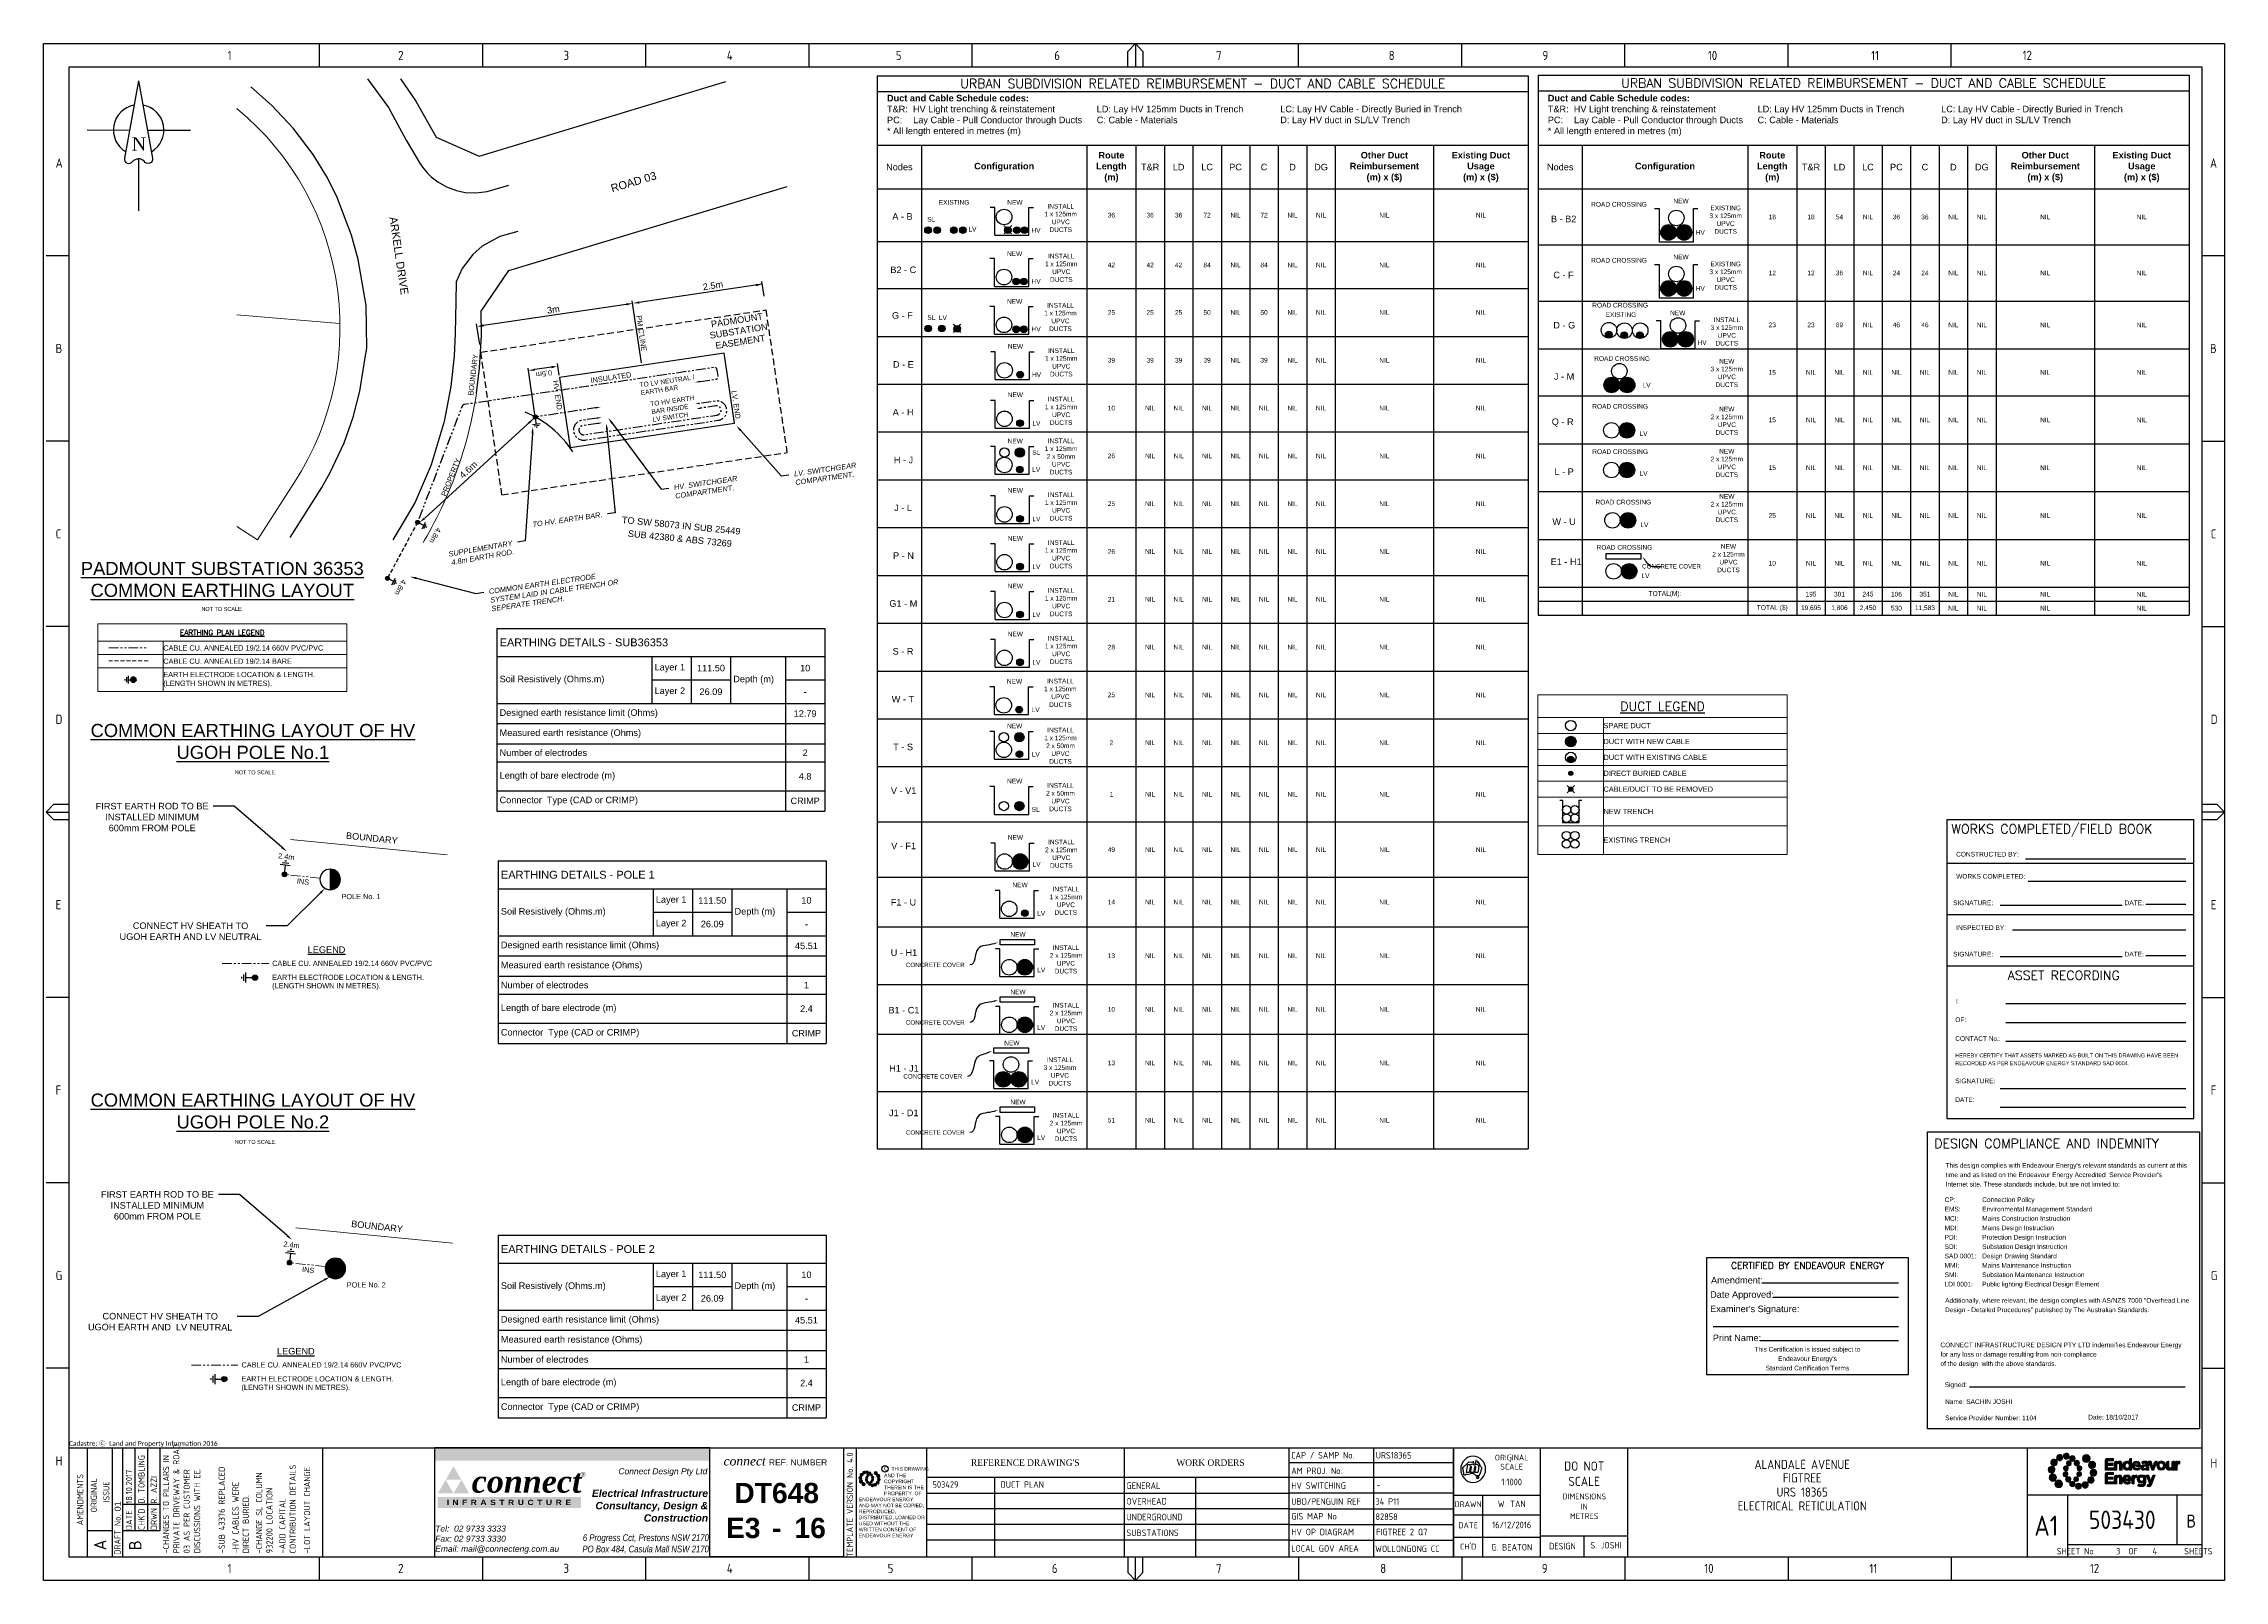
# Paper-space layout 'SHEET (3)' of a CAD drawing. Header units: metres, sheet in millimetres. Extents: x -30 to 802, y -5 to 581.
import ezdxf
from ezdxf import colors
from ezdxf.entities.mleader import LeaderData, LeaderLine
from ezdxf.enums import TextEntityAlignment as Align
from ezdxf.math import Vec2, Vec3

# ---------------------------------------------------------------- set-up
doc = ezdxf.new("R2010")
doc.units = ezdxf.units.M
for name, pattern in [('DASHED', [0.75, 0.5, -0.25]), ('IE Trench LV', [6.5, 5, -1.5]), ('PHANTOM2', [1.25, 0.625, -0.125, 0.125, -0.125, 0.125, -0.125])]:
    doc.linetypes.add(name, pattern=pattern)
doc.layers.get('0').update_dxf_attribs({"color": 6})
for name, color, linetype in [('_User earthing diagram', 7, 'Continuous'), ('Duct_SP_NEW', 2, 'Continuous'), ('Notes', 7, 'Continuous'), ('Notes_HV_MISC', 7, 'Continuous'), ('Notes_SP_MISC', 7, 'Continuous'), ('SupportsOH_SP_TR_HV_LV_SL_EXT', 7, 'Continuous'), ('SupportsOH_SP_TR_HV_LV_SL_NEW', 7, 'Continuous')]:
    doc.layers.add(name, color=color, linetype=linetype)
doc.layers.add('Cadastre Buildings_SP_EXT', color=7, linetype='Continuous', lineweight=5)
doc.layers.add('Cadastre Land Parcels_SP_EXT', color=7, linetype='Continuous', lineweight=5)
doc.styles.add('ABlkR8pt', font='', dxfattribs={"height": 2.0202})
doc.styles.add('ANI10pt', font='ARIALNI.TTF', dxfattribs={"height": 2.5863})
doc.styles.add('AR07pt', font='arial.ttf', dxfattribs={"height": 1.7978})
doc.styles.add('AR09pt', font='arial.ttf', dxfattribs={"height": 2.3115})
doc.styles.add('ARB30pt', font='arialbd.ttf', dxfattribs={"height": 7.705})
doc.styles.add('ARBI11pt', font='arialbi.ttf', dxfattribs={"height": 2.8252})
doc.styles.add('ARI09pt', font='ariali.ttf', dxfattribs={"height": 2.3115})
doc.styles.add('ARIAL', font='arial.ttf', dxfattribs={"height": 2})
doc.styles.add('Consolas', font='consola.ttf')
doc.styles.add('Elec', font='romand__.ttf')
doc.styles.add('iecARIAL', font='arial.ttf', dxfattribs={"height": 2})
doc.styles.add('iecISOCP', font='isocp.shx')
doc.styles.add('iecNAME', font='times.ttf')
doc.styles.add('iecTimesNewRoman', font='times.ttf')
doc.styles.add('POLE_LABEL', font='arial.ttf')
doc.styles.get("Standard").update_dxf_attribs({"font": 'arial.ttf'})
doc.styles.add('TNRBI36pt', font='timesbi.ttf', dxfattribs={"height": 8.601})
doc.styles.add('TNRI14pt', font='timesi.ttf', dxfattribs={"height": 3.4292})
doc.styles.get('ABlkR8pt').set_extended_font_data('Arial Black')
doc.linetypes.add('IE Trench HV', pattern='A,7,-0.2,["/",Standard,S=3,R=0,X=0.6,Y=-1.4],-2.5', length=9.7)

# ---------------------------------------------------------------- blocks, each defined once
blk = doc.blocks.new('NorthPnt 11(NP11)')
for p, q in [((-19.7, 0.02), (-3.49, 0)), ((3.32, 0), (19.7, -0.02)), ((-0.08, -10.94), (-0.08, -30.8))]:
    blk.add_line(p, q)
for points in [[(-0.08, 18.81), (-5.43, -10.68, 0.877048), (-2.29, -11.9, -0.1543), (-0.08, -10.94, 0.090511)], [(-0.08, 18.81), (5.26, -10.68, -0.877048), (2.13, -11.9, 0.1543), (-0.08, -10.94, -0.090511)]]:
    blk.add_lwpolyline(points, format="xyb")
for start, end in [(100.5988, 238.86433), (300.09942, 80.43745)]:
    blk.add_arc((0, 0), 9.64, start, end)
at = {"color": 7, "style": 'iecNAME'}
blk.add_text('N', height=5.02, dxfattribs=at).set_placement((-2.62, -7.82))
blk = doc.blocks.new('EE_LOGO_SMALL')
at = {"layer": 'Notes'}
h = blk.add_hatch(color=256, dxfattribs=at)
edge = h.paths.add_edge_path()
edge.add_spline(control_points=[(-8.4, 2), (-9.2, 2), (-9.8, 1.4), (-9.8, 0.7), (-9.9, -0.1), (-9.3, -0.7), (-8.6, -0.8), (-7.8, -0.8), (-7.2, -0.2), (-7.1, 0.5), (-7.1, 1.3), (-7.7, 1.9), (-8.4, 2)], knot_values=[0, 0, 0, 0, 1, 1, 1, 2, 2, 2, 3, 3, 3, 4, 4, 4, 4], degree=3, periodic=0)
h = blk.add_hatch(color=256, dxfattribs=at)
edge = h.paths.add_edge_path()
edge.add_spline(control_points=[(-6.8, 4.5), (-7.4, 4.8), (-8.2, 4.6), (-8.6, 4), (-8.9, 3.4), (-8.7, 2.6), (-8.1, 2.2), (-7.5, 1.9), (-6.7, 2.1), (-6.3, 2.7), (-6, 3.3), (-6.2, 4.1), (-6.8, 4.5)], knot_values=[0, 0, 0, 0, 1, 1, 1, 2, 2, 2, 3, 3, 3, 4, 4, 4, 4], degree=3, periodic=0)
h = blk.add_hatch(color=256, dxfattribs=at)
edge = h.paths.add_edge_path()
edge.add_spline(control_points=[(-4.2, 5.9), (-4.6, 6.5), (-5.3, 6.6), (-5.9, 6.3), (-6.4, 5.9), (-6.6, 5.1), (-6.2, 4.6), (-5.9, 4), (-5.1, 3.8), (-4.6, 4.2), (-4, 4.6), (-3.8, 5.3), (-4.2, 5.9)], knot_values=[0, 0, 0, 0, 1, 1, 1, 2, 2, 2, 3, 3, 3, 4, 4, 4, 4], degree=3, periodic=0)
h = blk.add_hatch(color=256, dxfattribs=at)
edge = h.paths.add_edge_path()
edge.add_spline(control_points=[(-1.3, 5.9), (-1.4, 6.5), (-2, 7), (-2.6, 6.9), (-3.3, 6.9), (-3.7, 6.3), (-3.7, 5.6), (-3.6, 5), (-3, 4.5), (-2.4, 4.6), (-1.7, 4.7), (-1.3, 5.2), (-1.3, 5.9)], knot_values=[0, 0, 0, 0, 1, 1, 1, 2, 2, 2, 3, 3, 3, 4, 4, 4, 4], degree=3, periodic=0)
h = blk.add_hatch(color=256, dxfattribs=at)
edge = h.paths.add_edge_path()
edge.add_spline(control_points=[(-2.5, 2.1), (-3, 2.2), (-3.5, 1.9), (-3.6, 1.3), (-3.7, 0.8), (-3.4, 0.3), (-2.9, 0.2), (-2.4, 0.1), (-1.9, 0.4), (-1.8, 0.9), (-1.7, 1.5), (-2, 2), (-2.5, 2.1)], knot_values=[0, 0, 0, 0, 1, 1, 1, 2, 2, 2, 3, 3, 3, 4, 4, 4, 4], degree=3, periodic=0)
h = blk.add_hatch(color=256, dxfattribs=at)
edge = h.paths.add_edge_path()
edge.add_spline(control_points=[(1, 4.9), (1, 4.3), (0.5, 3.8), (-0.1, 3.8), (-0.7, 3.8), (-1.2, 4.3), (-1.2, 4.9), (-1.2, 5.5), (-0.7, 6), (-0.1, 6), (0.5, 6), (1, 5.5), (1, 4.9)], knot_values=[0, 0, 0, 0, 1, 1, 1, 2, 2, 2, 3, 3, 3, 4, 4, 4, 4], degree=3, periodic=0)
edge = h.paths.add_edge_path()
edge.add_spline(control_points=[(-1.4, 4), (-1.9, 4.1), (-2.4, 3.8), (-2.5, 3.3), (-2.6, 2.7), (-2.3, 2.2), (-1.8, 2.1), (-1.3, 2), (-0.7, 2.3), (-0.6, 2.9), (-0.5, 3.4), (-0.9, 3.9), (-1.4, 4)], knot_values=[0, 0, 0, 0, 1, 1, 1, 2, 2, 2, 3, 3, 3, 4, 4, 4, 4], degree=3, periodic=0)
h = blk.add_hatch(color=256, dxfattribs=at)
edge = h.paths.add_edge_path()
edge.add_spline(control_points=[(2.3, 2.4), (2.8, 2.8), (2.8, 3.4), (2.4, 3.9), (2, 4.3), (1.4, 4.3), (0.9, 3.9), (0.5, 3.6), (0.5, 2.9), (0.9, 2.5), (1.2, 2), (1.9, 2), (2.3, 2.4)], knot_values=[0, 0, 0, 0, 1, 1, 1, 2, 2, 2, 3, 3, 3, 4, 4, 4, 4], degree=3, periodic=0)
edge = h.paths.add_edge_path()
edge.add_spline(control_points=[(1, 4.9), (1, 4.3), (0.5, 3.8), (-0.1, 3.8), (-0.7, 3.8), (-1.2, 4.3), (-1.2, 4.9), (-1.2, 5.5), (-0.7, 6), (-0.1, 6), (0.5, 6), (1, 5.5), (1, 4.9)], knot_values=[0, 0, 0, 0, 1, 1, 1, 2, 2, 2, 3, 3, 3, 4, 4, 4, 4], degree=3, periodic=0)
h = blk.add_hatch(color=256, dxfattribs=at)
edge = h.paths.add_edge_path()
edge.add_spline(control_points=[(1, 4.9), (1, 4.3), (0.5, 3.8), (-0.1, 3.8), (-0.7, 3.8), (-1.2, 4.3), (-1.2, 4.9), (-1.2, 5.5), (-0.7, 6), (-0.1, 6), (0.5, 6), (1, 5.5), (1, 4.9)], knot_values=[0, 0, 0, 0, 1, 1, 1, 2, 2, 2, 3, 3, 3, 4, 4, 4, 4], degree=3, periodic=0)
edge = h.paths.add_edge_path(flags=16)
edge.add_spline(control_points=[(1, 4.9), (1, 4.3), (0.5, 3.8), (-0.1, 3.8), (-0.7, 3.8), (-1.2, 4.3), (-1.2, 4.9), (-1.2, 5.5), (-0.7, 6), (-0.1, 6), (0.5, 6), (1, 5.5), (1, 4.9)], knot_values=[0, 0, 0, 0, 1, 1, 1, 2, 2, 2, 3, 3, 3, 4, 4, 4, 4], degree=3, periodic=0)
h = blk.add_hatch(color=256, dxfattribs=at)
edge = h.paths.add_edge_path()
edge.add_spline(control_points=[(3, 0.2), (3.5, 0.3), (3.8, 0.9), (3.7, 1.4), (3.6, 1.9), (3, 2.3), (2.5, 2.1), (1.9, 2), (1.6, 1.4), (1.8, 0.9), (1.9, 0.4), (2.5, 0.1), (3, 0.2)], knot_values=[0, 0, 0, 0, 1, 1, 1, 2, 2, 2, 3, 3, 3, 4, 4, 4, 4], degree=3, periodic=0)
h = blk.add_hatch(color=256, dxfattribs=at)
edge = h.paths.add_edge_path()
edge.add_spline(control_points=[(7, 4.9), (7, 4), (6.3, 3.4), (5.5, 3.4), (4.6, 3.4), (4, 4), (4, 4.9), (4, 5.7), (4.6, 6.4), (5.5, 6.4), (6.3, 6.4), (7, 5.7), (7, 4.9)], knot_values=[0, 0, 0, 0, 1, 1, 1, 2, 2, 2, 3, 3, 3, 4, 4, 4, 4], degree=3, periodic=0)
h = blk.add_hatch(color=256, dxfattribs=at)
edge = h.paths.add_edge_path()
edge.add_spline(control_points=[(8.4, 1.1), (9.1, 1.5), (9.4, 2.3), (9.1, 3), (8.8, 3.7), (7.9, 4.1), (7.2, 3.8), (6.5, 3.4), (6.2, 2.6), (6.5, 1.9), (6.8, 1.2), (7.7, 0.8), (8.4, 1.1)], knot_values=[0, 0, 0, 0, 1, 1, 1, 2, 2, 2, 3, 3, 3, 4, 4, 4, 4], degree=3, periodic=0)
h = blk.add_hatch(color=256, dxfattribs=at)
edge = h.paths.add_edge_path()
edge.add_spline(control_points=[(8.3, -1.9), (9, -1.9), (9.7, -1.4), (9.7, -0.6), (9.7, 0.1), (9.2, 0.8), (8.4, 0.8), (7.7, 0.8), (7, 0.3), (7, -0.5), (6.9, -1.2), (7.5, -1.9), (8.3, -1.9)], knot_values=[0, 0, 0, 0, 1, 1, 1, 2, 2, 2, 3, 3, 3, 4, 4, 4, 4], degree=3, periodic=0)
h = blk.add_hatch(color=256, dxfattribs=at)
edge = h.paths.add_edge_path()
edge.add_spline(control_points=[(-8.5, -1.1), (-9.2, -1.4), (-9.6, -2.3), (-9.3, -3), (-8.9, -3.7), (-8.1, -4), (-7.4, -3.7), (-6.7, -3.4), (-6.3, -2.5), (-6.6, -1.8), (-7, -1.1), (-7.8, -0.8), (-8.5, -1.1)], knot_values=[0, 0, 0, 0, 1, 1, 1, 2, 2, 2, 3, 3, 3, 4, 4, 4, 4], degree=3, periodic=0)
h = blk.add_hatch(color=256, dxfattribs=at)
edge = h.paths.add_edge_path()
edge.add_spline(control_points=[(-7.1, -4.8), (-7.1, -4), (-6.5, -3.3), (-5.6, -3.3), (-4.8, -3.3), (-4.1, -4), (-4.1, -4.8), (-4.1, -5.7), (-4.8, -6.3), (-5.6, -6.3), (-6.5, -6.3), (-7.1, -5.7), (-7.1, -4.8)], knot_values=[0, 0, 0, 0, 1, 1, 1, 2, 2, 2, 3, 3, 3, 4, 4, 4, 4], degree=3, periodic=0)
h = blk.add_hatch(color=256, dxfattribs=at)
edge = h.paths.add_edge_path()
edge.add_spline(control_points=[(-3.1, -0.2), (-3.7, -0.3), (-4, -0.8), (-3.8, -1.4), (-3.7, -1.9), (-3.2, -2.2), (-2.6, -2.1), (-2.1, -1.9), (-1.8, -1.4), (-1.9, -0.9), (-2.1, -0.3), (-2.6, 0), (-3.1, -0.2)], knot_values=[0, 0, 0, 0, 1, 1, 1, 2, 2, 2, 3, 3, 3, 4, 4, 4, 4], degree=3, periodic=0)
h = blk.add_hatch(color=256, dxfattribs=at)
edge = h.paths.add_edge_path()
edge.add_spline(control_points=[(-2.5, -2.3), (-2.9, -2.7), (-3, -3.4), (-2.6, -3.8), (-2.2, -4.2), (-1.5, -4.3), (-1.1, -3.9), (-0.7, -3.5), (-0.6, -2.8), (-1, -2.4), (-1.4, -2), (-2, -1.9), (-2.5, -2.3)], knot_values=[0, 0, 0, 0, 1, 1, 1, 2, 2, 2, 3, 3, 3, 4, 4, 4, 4], degree=3, periodic=0)
h = blk.add_hatch(color=256, dxfattribs=at)
edge = h.paths.add_edge_path()
edge.add_spline(control_points=[(-1.2, -4.8), (-1.2, -4.2), (-0.7, -3.7), (-0.1, -3.7), (0.5, -3.7), (1, -4.2), (1, -4.8), (1, -5.4), (0.5, -5.9), (-0.1, -5.9), (-0.7, -5.9), (-1.2, -5.4), (-1.2, -4.8)], knot_values=[0, 0, 0, 0, 1, 1, 1, 2, 2, 2, 3, 3, 3, 4, 4, 4, 4], degree=3, periodic=0)
h = blk.add_hatch(color=256, dxfattribs=at)
edge = h.paths.add_edge_path()
edge.add_spline(control_points=[(1.2, -3.9), (1.7, -4.1), (2.2, -3.7), (2.3, -3.2), (2.5, -2.7), (2.1, -2.2), (1.6, -2.1), (1.1, -2), (0.6, -2.3), (0.5, -2.8), (0.4, -3.3), (0.7, -3.8), (1.2, -3.9)], knot_values=[0, 0, 0, 0, 1, 1, 1, 2, 2, 2, 3, 3, 3, 4, 4, 4, 4], degree=3, periodic=0)
h = blk.add_hatch(color=256, dxfattribs=at)
edge = h.paths.add_edge_path()
edge.add_spline(control_points=[(1.2, -5.8), (1.3, -6.5), (1.8, -6.9), (2.5, -6.9), (3.1, -6.8), (3.6, -6.2), (3.5, -5.6), (3.4, -5), (2.9, -4.5), (2.2, -4.6), (1.6, -4.6), (1.1, -5.2), (1.2, -5.8)], knot_values=[0, 0, 0, 0, 1, 1, 1, 2, 2, 2, 3, 3, 3, 4, 4, 4, 4], degree=3, periodic=0)
h = blk.add_hatch(color=256, dxfattribs=at)
edge = h.paths.add_edge_path()
edge.add_spline(control_points=[(2.4, -2), (2.9, -2.1), (3.4, -1.8), (3.5, -1.3), (3.6, -0.8), (3.3, -0.3), (2.8, -0.2), (2.2, -0.1), (1.7, -0.4), (1.6, -0.9), (1.5, -1.4), (1.8, -1.9), (2.4, -2)], knot_values=[0, 0, 0, 0, 1, 1, 1, 2, 2, 2, 3, 3, 3, 4, 4, 4, 4], degree=3, periodic=0)
h = blk.add_hatch(color=256, dxfattribs=at)
edge = h.paths.add_edge_path()
edge.add_spline(control_points=[(4, -5.8), (4.4, -6.4), (5.2, -6.6), (5.7, -6.2), (6.3, -5.8), (6.5, -5.1), (6.1, -4.5), (5.7, -4), (5, -3.8), (4.4, -4.2), (3.8, -4.5), (3.7, -5.3), (4, -5.8)], knot_values=[0, 0, 0, 0, 1, 1, 1, 2, 2, 2, 3, 3, 3, 4, 4, 4, 4], degree=3, periodic=0)
h = blk.add_hatch(color=256, dxfattribs=at)
edge = h.paths.add_edge_path()
edge.add_spline(control_points=[(6.7, -4.4), (7.3, -4.8), (8.1, -4.6), (8.4, -4), (8.8, -3.3), (8.6, -2.6), (8, -2.2), (7.3, -1.8), (6.6, -2.1), (6.2, -2.7), (5.8, -3.3), (6, -4.1), (6.7, -4.4)], knot_values=[0, 0, 0, 0, 1, 1, 1, 2, 2, 2, 3, 3, 3, 4, 4, 4, 4], degree=3, periodic=0)
at = {"layer": 'Notes', "lineweight": 0}
for points in [[(1.8, 2.1), (1.8, 2.1)], [(-2, -2.1), (-2, -2.1)]]:
    blk.add_lwpolyline(points, dxfattribs=at)
for points in [[(-8.4, 2), (-9.2, 2), (-9.8, 1.4), (-9.8, 0.7), (-9.9, -0.1), (-9.3, -0.7), (-8.6, -0.8), (-7.8, -0.8), (-7.2, -0.2), (-7.1, 0.5), (-7.1, 1.3), (-7.7, 1.9), (-8.4, 2)], [(-6.8, 4.5), (-7.4, 4.8), (-8.2, 4.6), (-8.6, 4), (-8.9, 3.4), (-8.7, 2.6), (-8.1, 2.2), (-7.5, 1.9), (-6.7, 2.1), (-6.3, 2.7), (-6, 3.3), (-6.2, 4.1), (-6.8, 4.5)], [(-4.2, 5.9), (-4.6, 6.5), (-5.3, 6.6), (-5.9, 6.3), (-6.4, 5.9), (-6.6, 5.1), (-6.2, 4.6), (-5.9, 4), (-5.1, 3.8), (-4.6, 4.2), (-4, 4.6), (-3.8, 5.3), (-4.2, 5.9)], [(-1.3, 5.9), (-1.4, 6.5), (-2, 7), (-2.6, 6.9), (-3.3, 6.9), (-3.7, 6.3), (-3.7, 5.6), (-3.6, 5), (-3, 4.5), (-2.4, 4.6), (-1.7, 4.7), (-1.3, 5.2), (-1.3, 5.9)], [(-2.5, 2.1), (-3, 2.2), (-3.5, 1.9), (-3.6, 1.3), (-3.7, 0.8), (-3.4, 0.3), (-2.9, 0.2), (-2.4, 0.1), (-1.9, 0.4), (-1.8, 0.9), (-1.7, 1.5), (-2, 2), (-2.5, 2.1)], [(-1.4, 4), (-1.9, 4.1), (-2.4, 3.8), (-2.5, 3.3), (-2.6, 2.7), (-2.3, 2.2), (-1.8, 2.1), (-1.3, 2), (-0.7, 2.3), (-0.6, 2.9), (-0.5, 3.4), (-0.9, 3.9), (-1.4, 4)], [(1, 4.9), (1, 4.3), (0.5, 3.8), (-0.1, 3.8), (-0.7, 3.8), (-1.2, 4.3), (-1.2, 4.9), (-1.2, 5.5), (-0.7, 6), (-0.1, 6), (0.5, 6), (1, 5.5), (1, 4.9)], [(1, 4.9), (1, 4.3), (0.5, 3.8), (-0.1, 3.8), (-0.7, 3.8), (-1.2, 4.3), (-1.2, 4.9), (-1.2, 5.5), (-0.7, 6), (-0.1, 6), (0.5, 6), (1, 5.5), (1, 4.9)], [(2.3, 2.4), (2.8, 2.8), (2.8, 3.4), (2.4, 3.9), (2, 4.3), (1.4, 4.3), (0.9, 3.9), (0.5, 3.6), (0.5, 2.9), (0.9, 2.5), (1.2, 2), (1.9, 2), (2.3, 2.4)], [(3, 0.2), (3.5, 0.3), (3.8, 0.9), (3.7, 1.4), (3.6, 1.9), (3, 2.3), (2.5, 2.1), (1.9, 2), (1.6, 1.4), (1.8, 0.9), (1.9, 0.4), (2.5, 0.1), (3, 0.2)], [(7, 4.9), (7, 4), (6.3, 3.4), (5.5, 3.4), (4.6, 3.4), (4, 4), (4, 4.9), (4, 5.7), (4.6, 6.4), (5.5, 6.4), (6.3, 6.4), (7, 5.7), (7, 4.9)], [(8.4, 1.1), (9.1, 1.5), (9.4, 2.3), (9.1, 3), (8.8, 3.7), (7.9, 4.1), (7.2, 3.8), (6.5, 3.4), (6.2, 2.6), (6.5, 1.9), (6.8, 1.2), (7.7, 0.8), (8.4, 1.1)], [(8.3, -1.9), (9, -1.9), (9.7, -1.4), (9.7, -0.6), (9.7, 0.1), (9.2, 0.8), (8.4, 0.8), (7.7, 0.8), (7, 0.3), (7, -0.5), (6.9, -1.2), (7.5, -1.9), (8.3, -1.9)], [(-8.5, -1.1), (-9.2, -1.4), (-9.6, -2.3), (-9.3, -3), (-8.9, -3.7), (-8.1, -4), (-7.4, -3.7), (-6.7, -3.4), (-6.3, -2.5), (-6.6, -1.8), (-7, -1.1), (-7.8, -0.8), (-8.5, -1.1)], [(-7.1, -4.8), (-7.1, -4), (-6.5, -3.3), (-5.6, -3.3), (-4.8, -3.3), (-4.1, -4), (-4.1, -4.8), (-4.1, -5.7), (-4.8, -6.3), (-5.6, -6.3), (-6.5, -6.3), (-7.1, -5.7), (-7.1, -4.8)], [(-3.1, -0.2), (-3.7, -0.3), (-4, -0.8), (-3.8, -1.4), (-3.7, -1.9), (-3.2, -2.2), (-2.6, -2.1), (-2.1, -1.9), (-1.8, -1.4), (-1.9, -0.9), (-2.1, -0.3), (-2.6, 0), (-3.1, -0.2)], [(-2.5, -2.3), (-2.9, -2.7), (-3, -3.4), (-2.6, -3.8), (-2.2, -4.2), (-1.5, -4.3), (-1.1, -3.9), (-0.7, -3.5), (-0.6, -2.8), (-1, -2.4), (-1.4, -2), (-2, -1.9), (-2.5, -2.3)], [(-1.2, -4.8), (-1.2, -4.2), (-0.7, -3.7), (-0.1, -3.7), (0.5, -3.7), (1, -4.2), (1, -4.8), (1, -5.4), (0.5, -5.9), (-0.1, -5.9), (-0.7, -5.9), (-1.2, -5.4), (-1.2, -4.8)], [(1.2, -3.9), (1.7, -4.1), (2.2, -3.7), (2.3, -3.2), (2.5, -2.7), (2.1, -2.2), (1.6, -2.1), (1.1, -2), (0.6, -2.3), (0.5, -2.8), (0.4, -3.3), (0.7, -3.8), (1.2, -3.9)], [(1.2, -5.8), (1.3, -6.5), (1.8, -6.9), (2.5, -6.9), (3.1, -6.8), (3.6, -6.2), (3.5, -5.6), (3.4, -5), (2.9, -4.5), (2.2, -4.6), (1.6, -4.6), (1.1, -5.2), (1.2, -5.8)], [(2.4, -2), (2.9, -2.1), (3.4, -1.8), (3.5, -1.3), (3.6, -0.8), (3.3, -0.3), (2.8, -0.2), (2.2, -0.1), (1.7, -0.4), (1.6, -0.9), (1.5, -1.4), (1.8, -1.9), (2.4, -2)], [(4, -5.8), (4.4, -6.4), (5.2, -6.6), (5.7, -6.2), (6.3, -5.8), (6.5, -5.1), (6.1, -4.5), (5.7, -4), (5, -3.8), (4.4, -4.2), (3.8, -4.5), (3.7, -5.3), (4, -5.8)], [(6.7, -4.4), (7.3, -4.8), (8.1, -4.6), (8.4, -4), (8.8, -3.3), (8.6, -2.6), (8, -2.2), (7.3, -1.8), (6.6, -2.1), (6.2, -2.7), (5.8, -3.3), (6, -4.1), (6.7, -4.4)]]:
    blk.add_open_spline(points, degree=3, knots=[0, 0, 0, 0, 1, 1, 1, 2, 2, 2, 3, 3, 3, 4, 4, 4, 4], dxfattribs=at)
blk = doc.blocks.new('EE_COPYRIGHT_A1')
at = {"layer": 'Notes'}
blk.add_circle((9.53, -0.82), 1.15, dxfattribs=at)
at = {"xscale": 0.4, "yscale": 0.4, "zscale": 0.4}
blk.add_blockref('EE_LOGO_SMALL', (3.96, -4.29), dxfattribs=at)
at = {"layer": 'Notes', "insert": (0, 0), "char_height": 1.25, "width": 24.1208, "attachment_point": 1, "style": 'ARIAL'}
blk.add_mtext('\\pt8.75;               ^I{\\H1.2x;C } THIS DRAWING\\P\\pi-8.75,l8.75,t8.75,20;       ^IAND THE ^I\\P\\pi0,t8.75;COPYRIGHT\\P\\pi-8.75,t1.25,8.75;^I^ITHEREIN IS THE PROPERTY  OF \\P\\pi0,l0,t1.25;ENDEAVOUR ENERGY AND MAY NOT BE COPIED, REPRODUCED, DISTRIBUTED, LOANED OR USED WITHOUT THE WRITTEN CONSENT OF ENDEAVOUR ENERGY', dxfattribs=at)
blk = doc.blocks.new('EE_LOGO')
h = blk.add_hatch(color=7)
edge = h.paths.add_edge_path()
edge.add_spline(control_points=[(-25.34, 1.94), (-26.08, 1.98), (-26.72, 1.41), (-26.77, 0.66), (-26.81, -0.09), (-26.24, -0.72), (-25.49, -0.77), (-24.74, -0.81), (-24.1, -0.24), (-24.06, 0.51), (-24.02, 1.25), (-24.59, 1.89), (-25.34, 1.94)], knot_values=[0, 0, 0, 0, 1, 1, 1, 2, 2, 2, 3, 3, 3, 4, 4, 4, 4], degree=3, periodic=0)
h = blk.add_hatch(color=7)
edge = h.paths.add_edge_path()
edge.add_spline(control_points=[(-23.73, 4.46), (-24.34, 4.81), (-25.13, 4.61), (-25.49, 3.99), (-25.85, 3.38), (-25.64, 2.59), (-25.03, 2.23), (-24.41, 1.87), (-23.63, 2.08), (-23.27, 2.69), (-22.91, 3.31), (-23.12, 4.1), (-23.73, 4.46)], knot_values=[0, 0, 0, 0, 1, 1, 1, 2, 2, 2, 3, 3, 3, 4, 4, 4, 4], degree=3, periodic=0)
h = blk.add_hatch(color=7)
edge = h.paths.add_edge_path()
edge.add_spline(control_points=[(-21.12, 5.87), (-21.48, 6.44), (-22.24, 6.61), (-22.81, 6.24), (-23.37, 5.88), (-23.54, 5.12), (-23.17, 4.55), (-22.81, 3.98), (-22.05, 3.82), (-21.48, 4.19), (-20.92, 4.55), (-20.75, 5.31), (-21.12, 5.87)], knot_values=[0, 0, 0, 0, 1, 1, 1, 2, 2, 2, 3, 3, 3, 4, 4, 4, 4], degree=3, periodic=0)
h = blk.add_hatch(color=7)
edge = h.paths.add_edge_path()
edge.add_spline(control_points=[(-19.43, 2.06), (-19.94, 2.17), (-20.44, 1.84), (-20.55, 1.33), (-20.66, 0.82), (-20.34, 0.32), (-19.83, 0.21), (-19.32, 0.1), (-18.81, 0.42), (-18.71, 0.93), (-18.59, 1.44), (-18.92, 1.95), (-19.43, 2.06)], knot_values=[0, 0, 0, 0, 1, 1, 1, 2, 2, 2, 3, 3, 3, 4, 4, 4, 4], degree=3, periodic=0)
h = blk.add_hatch(color=7)
edge = h.paths.add_edge_path()
edge.add_spline(control_points=[(-18.27, 5.87), (-18.34, 6.5), (-18.91, 6.97), (-19.54, 6.9), (-20.18, 6.84), (-20.65, 6.27), (-20.58, 5.63), (-20.52, 4.99), (-19.95, 4.53), (-19.31, 4.59), (-18.67, 4.66), (-18.21, 5.23), (-18.27, 5.87)], knot_values=[0, 0, 0, 0, 1, 1, 1, 2, 2, 2, 3, 3, 3, 4, 4, 4, 4], degree=3, periodic=0)
h = blk.add_hatch(color=7)
edge = h.paths.add_edge_path()
edge.add_spline(control_points=[(-15.91, 4.86), (-15.91, 4.26), (-16.4, 3.77), (-17, 3.77), (-17.6, 3.77), (-18.08, 4.26), (-18.08, 4.86), (-18.08, 5.46), (-17.6, 5.95), (-17, 5.95), (-16.4, 5.95), (-15.91, 5.46), (-15.91, 4.86)], knot_values=[0, 0, 0, 0, 1, 1, 1, 2, 2, 2, 3, 3, 3, 4, 4, 4, 4], degree=3, periodic=0)
edge = h.paths.add_edge_path()
edge.add_spline(control_points=[(-18.29, 3.97), (-18.8, 4.08), (-19.3, 3.76), (-19.41, 3.25), (-19.52, 2.74), (-19.2, 2.23), (-18.69, 2.12), (-18.18, 2.01), (-17.67, 2.33), (-17.56, 2.84), (-17.45, 3.35), (-17.78, 3.86), (-18.29, 3.97)], knot_values=[0, 0, 0, 0, 1, 1, 1, 2, 2, 2, 3, 3, 3, 4, 4, 4, 4], degree=3, periodic=0)
h = blk.add_hatch(color=7)
edge = h.paths.add_edge_path()
edge.add_spline(control_points=[(-14.59, 2.36), (-14.16, 2.75), (-14.12, 3.41), (-14.51, 3.84), (-14.89, 4.27), (-15.55, 4.31), (-15.99, 3.93), (-16.42, 3.54), (-16.46, 2.88), (-16.07, 2.45), (-15.69, 2.01), (-15.02, 1.98), (-14.59, 2.36)], knot_values=[0, 0, 0, 0, 1, 1, 1, 2, 2, 2, 3, 3, 3, 4, 4, 4, 4], degree=3, periodic=0)
edge = h.paths.add_edge_path()
edge.add_spline(control_points=[(-15.91, 4.86), (-15.91, 4.26), (-16.4, 3.77), (-17, 3.77), (-17.6, 3.77), (-18.08, 4.26), (-18.08, 4.86), (-18.08, 5.46), (-17.6, 5.95), (-17, 5.95), (-16.4, 5.95), (-15.91, 5.46), (-15.91, 4.86)], knot_values=[0, 0, 0, 0, 1, 1, 1, 2, 2, 2, 3, 3, 3, 4, 4, 4, 4], degree=3, periodic=0)
h = blk.add_hatch(color=7)
edge = h.paths.add_edge_path()
edge.add_spline(control_points=[(-15.91, 4.86), (-15.91, 4.26), (-16.4, 3.77), (-17, 3.77), (-17.6, 3.77), (-18.08, 4.26), (-18.08, 4.86), (-18.08, 5.46), (-17.6, 5.95), (-17, 5.95), (-16.4, 5.95), (-15.91, 5.46), (-15.91, 4.86)], knot_values=[0, 0, 0, 0, 1, 1, 1, 2, 2, 2, 3, 3, 3, 4, 4, 4, 4], degree=3, periodic=0)
edge = h.paths.add_edge_path(flags=16)
edge.add_spline(control_points=[(-15.91, 4.86), (-15.91, 4.26), (-16.4, 3.77), (-17, 3.77), (-17.6, 3.77), (-18.08, 4.26), (-18.08, 4.86), (-18.08, 5.46), (-17.6, 5.95), (-17, 5.95), (-16.4, 5.95), (-15.91, 5.46), (-15.91, 4.86)], knot_values=[0, 0, 0, 0, 1, 1, 1, 2, 2, 2, 3, 3, 3, 4, 4, 4, 4], degree=3, periodic=0)
h = blk.add_hatch(color=7)
edge = h.paths.add_edge_path()
edge.add_spline(control_points=[(-13.94, 0.18), (-13.41, 0.32), (-13.09, 0.87), (-13.23, 1.4), (-13.37, 1.93), (-13.92, 2.25), (-14.45, 2.11), (-14.98, 1.97), (-15.3, 1.42), (-15.16, 0.89), (-15.02, 0.36), (-14.47, 0.04), (-13.94, 0.18)], knot_values=[0, 0, 0, 0, 1, 1, 1, 2, 2, 2, 3, 3, 3, 4, 4, 4, 4], degree=3, periodic=0)
h = blk.add_hatch(color=7)
edge = h.paths.add_edge_path()
edge.add_spline(control_points=[(-9.93, 4.86), (-9.93, 4.03), (-10.61, 3.35), (-11.44, 3.35), (-12.28, 3.35), (-12.95, 4.03), (-12.95, 4.86), (-12.95, 5.69), (-12.28, 6.37), (-11.44, 6.37), (-10.61, 6.37), (-9.93, 5.69), (-9.93, 4.86)], knot_values=[0, 0, 0, 0, 1, 1, 1, 2, 2, 2, 3, 3, 3, 4, 4, 4, 4], degree=3, periodic=0)
h = blk.add_hatch(color=7)
edge = h.paths.add_edge_path()
edge.add_spline(control_points=[(-8.55, 1.13), (-7.83, 1.45), (-7.5, 2.29), (-7.82, 3.01), (-8.14, 3.73), (-8.98, 4.06), (-9.7, 3.74), (-10.42, 3.42), (-10.75, 2.58), (-10.43, 1.86), (-10.11, 1.14), (-9.27, 0.81), (-8.55, 1.13)], knot_values=[0, 0, 0, 0, 1, 1, 1, 2, 2, 2, 3, 3, 3, 4, 4, 4, 4], degree=3, periodic=0)
h = blk.add_hatch(color=7)
edge = h.paths.add_edge_path()
edge.add_spline(control_points=[(-8.66, -1.92), (-7.91, -1.96), (-7.27, -1.39), (-7.23, -0.64), (-7.19, 0.1), (-7.76, 0.74), (-8.51, 0.78), (-9.25, 0.83), (-9.89, 0.26), (-9.94, -0.49), (-9.98, -1.24), (-9.41, -1.88), (-8.66, -1.92)], knot_values=[0, 0, 0, 0, 1, 1, 1, 2, 2, 2, 3, 3, 3, 4, 4, 4, 4], degree=3, periodic=0)
h = blk.add_hatch(color=7)
edge = h.paths.add_edge_path()
edge.add_spline(control_points=[(-3.85, 0.44), (-3.85, 0.44), (-3.85, 4.25), (-3.85, 4.3), (-3.85, 4.35), (-3.85, 4.86), (-3.29, 4.86), (-2.74, 4.86), (-0.49, 4.86), (-0.49, 4.86), (-0.49, 4.86), (-0.49, 4), (-0.49, 4), (-0.49, 4), (-2.89, 4), (-2.89, 4), (-2.89, 4), (-2.89, 3.1), (-2.89, 3.1), (-2.89, 3.1), (-0.8, 3.1), (-0.8, 3.1), (-0.8, 3.1), (-0.8, 2.23), (-0.8, 2.23), (-0.8, 2.23), (-2.89, 2.23), (-2.89, 2.23), (-2.89, 2.23), (-2.89, 1.31), (-2.89, 1.31), (-2.89, 1.31), (-0.49, 1.31), (-0.49, 1.31), (-0.49, 1.31), (-0.49, 0.44), (-0.49, 0.44), (-0.49, 0.44), (-3.85, 0.44), (-3.85, 0.44)], knot_values=[0, 0, 0, 0, 1, 1, 1, 2, 2, 2, 3, 3, 3, 4, 4, 4, 5, 5, 5, 6, 6, 6, 7, 7, 7, 8, 8, 8, 9, 9, 9, 10, 10, 10, 11, 11, 11, 12, 12, 12, 13, 13, 13, 13], degree=3, periodic=0)
h = blk.add_hatch(color=7)
edge = h.paths.add_edge_path()
edge.add_spline(control_points=[(1.94, 0.44), (1.94, 0.44), (1.94, 2.33), (1.94, 2.33), (1.94, 2.78), (1.73, 3.02), (1.36, 3.02), (1, 3.02), (0.76, 2.78), (0.76, 2.33), (0.76, 2.33), (0.76, 0.44), (0.76, 0.44), (0.76, 0.44), (-0.2, 0.44), (-0.2, 0.44), (-0.2, 0.44), (-0.2, 3.21), (-0.2, 3.27), (-0.2, 3.33), (-0.2, 3.82), (0.36, 3.82), (0.76, 3.82), (0.76, 3.82), (0.76, 3.82), (0.76, 3.82), (0.76, 3.35), (0.76, 3.35), (0.98, 3.63), (1.27, 3.89), (1.75, 3.89), (2.48, 3.89), (2.9, 3.41), (2.9, 2.63), (2.9, 2.63), (2.9, 0.44), (2.9, 0.44), (2.9, 0.44), (1.94, 0.44), (1.94, 0.44)], knot_values=[0, 0, 0, 0, 1, 1, 1, 2, 2, 2, 3, 3, 3, 4, 4, 4, 5, 5, 5, 6, 6, 6, 7, 7, 7, 8, 8, 8, 9, 9, 9, 10, 10, 10, 11, 11, 11, 12, 12, 12, 13, 13, 13, 13], degree=3, periodic=0)
h = blk.add_hatch(color=7)
edge = h.paths.add_edge_path(flags=16)
edge.add_spline(control_points=[(5.8, 2.13), (5.8, 2.69), (5.43, 3.07), (4.98, 3.07), (4.53, 3.07), (4.15, 2.7), (4.15, 2.13), (4.15, 2.13), (4.15, 2.12), (4.15, 2.12), (4.15, 1.56), (4.53, 1.19), (4.98, 1.19), (5.43, 1.19), (5.8, 1.56), (5.8, 2.12), (5.8, 2.12), (5.8, 2.13), (5.8, 2.13)], knot_values=[0, 0, 0, 0, 1, 1, 1, 2, 2, 2, 3, 3, 3, 4, 4, 4, 5, 5, 5, 6, 6, 6, 6], degree=3, periodic=0)
edge = h.paths.add_edge_path()
edge.add_spline(control_points=[(5.79, 0.44), (5.79, 0.44), (5.79, 0.92), (5.79, 0.92), (5.55, 0.6), (5.23, 0.37), (4.73, 0.37), (3.94, 0.37), (3.19, 0.99), (3.19, 2.12), (3.19, 2.12), (3.19, 2.13), (3.19, 2.13), (3.19, 3.26), (3.93, 3.88), (4.73, 3.88), (5.24, 3.88), (5.56, 3.65), (5.79, 3.38), (5.79, 3.38), (5.79, 4.27), (5.79, 4.3), (5.79, 4.34), (5.79, 4.86), (6.34, 4.86), (6.73, 4.86), (6.75, 4.86), (6.75, 4.86), (6.75, 4.86), (6.75, 0.44), (6.75, 0.44), (6.75, 0.44), (5.79, 0.44), (5.79, 0.44)], knot_values=[0, 0, 0, 0, 1, 1, 1, 2, 2, 2, 3, 3, 3, 4, 4, 4, 5, 5, 5, 6, 6, 6, 7, 7, 7, 8, 8, 8, 9, 9, 9, 10, 10, 10, 11, 11, 11, 11], degree=3, periodic=0)
h = blk.add_hatch(color=7)
edge = h.paths.add_edge_path()
edge.add_spline(control_points=[(8.69, 3.89), (7.7, 3.89), (7.01, 3.09), (7.01, 2.13), (7.01, 2.13), (7.01, 2.12), (7.01, 2.12), (7.01, 1.08), (7.77, 0.37), (8.78, 0.37), (9.39, 0.37), (9.85, 0.61), (10.16, 1), (10.16, 1), (9.62, 1.48), (9.62, 1.48), (9.35, 1.24), (9.12, 1.14), (8.79, 1.14), (8.33, 1.13), (8, 1.49), (7.95, 1.86), (7.91, 2.18), (7.93, 2.29), (7.95, 2.43), (8.02, 2.85), (8.29, 3.12), (8.69, 3.12), (9.09, 3.12), (9.34, 2.83), (9.4, 2.4), (9.4, 2.4), (8.14, 2.4), (8.14, 2.4), (8.14, 2.4), (8.12, 1.8), (8.64, 1.8), (9.17, 1.8), (10.32, 1.8), (10.32, 1.8), (10.33, 1.89), (10.34, 1.95), (10.34, 2.04), (10.34, 2.04), (10.34, 2.05), (10.34, 2.05), (10.34, 3.01), (9.82, 3.89), (8.69, 3.89)], knot_values=[0, 0, 0, 0, 1, 1, 1, 2, 2, 2, 3, 3, 3, 4, 4, 4, 5, 5, 5, 6, 6, 6, 7, 7, 7, 8, 8, 8, 9, 9, 9, 10, 10, 10, 11, 11, 11, 12, 12, 12, 13, 13, 13, 14, 14, 14, 15, 15, 15, 16, 16, 16, 16], degree=3, periodic=0)
h = blk.add_hatch(color=7)
edge = h.paths.add_edge_path(flags=16)
edge.add_spline(control_points=[(12.69, 1.8), (12.53, 1.88), (12.31, 1.93), (12.08, 1.93), (11.67, 1.93), (11.42, 1.77), (11.42, 1.46), (11.42, 1.46), (11.42, 1.45), (11.42, 1.45), (11.42, 1.19), (11.63, 1.04), (11.94, 1.04), (12.39, 1.04), (12.69, 1.29), (12.69, 1.63), (12.69, 1.63), (12.69, 1.8), (12.69, 1.8)], knot_values=[0, 0, 0, 0, 1, 1, 1, 2, 2, 2, 3, 3, 3, 4, 4, 4, 5, 5, 5, 6, 6, 6, 6], degree=3, periodic=0)
edge = h.paths.add_edge_path()
edge.add_spline(control_points=[(12.67, 0.44), (12.67, 0.44), (12.67, 0.81), (12.67, 0.81), (12.44, 0.55), (12.12, 0.38), (11.65, 0.38), (11.01, 0.38), (10.49, 0.74), (10.49, 1.41), (10.49, 1.41), (10.49, 1.42), (10.49, 1.42), (10.49, 2.16), (11.05, 2.5), (11.85, 2.5), (12.19, 2.5), (12.44, 2.45), (12.68, 2.37), (12.68, 2.37), (12.68, 2.42), (12.68, 2.42), (12.68, 2.82), (12.43, 3.07), (11.95, 3.07), (11.59, 3.07), (11.33, 3), (11.02, 2.89), (11.02, 2.89), (10.78, 3.62), (10.78, 3.62), (11.15, 3.78), (11.52, 3.89), (12.09, 3.89), (13.14, 3.89), (13.6, 3.35), (13.6, 2.43), (13.6, 2.43), (13.6, 0.44), (13.6, 0.44), (13.6, 0.44), (12.67, 0.44), (12.67, 0.44)], knot_values=[0, 0, 0, 0, 1, 1, 1, 2, 2, 2, 3, 3, 3, 4, 4, 4, 5, 5, 5, 6, 6, 6, 7, 7, 7, 8, 8, 8, 9, 9, 9, 10, 10, 10, 11, 11, 11, 12, 12, 12, 13, 13, 13, 14, 14, 14, 14], degree=3, periodic=0)
h = blk.add_hatch(color=7)
edge = h.paths.add_edge_path()
edge.add_spline(control_points=[(15.71, 0.44), (15.71, 0.44), (14.84, 0.44), (14.84, 0.44), (14.84, 0.44), (13.51, 3.83), (13.51, 3.83), (13.51, 3.83), (14.53, 3.83), (14.53, 3.83), (14.53, 3.83), (15.28, 1.58), (15.28, 1.58), (15.28, 1.58), (15.86, 3.3), (15.86, 3.3), (15.86, 3.3), (16.02, 3.83), (16.4, 3.83), (16.78, 3.83), (17.04, 3.83), (17.04, 3.83), (17.04, 3.83), (15.71, 0.44), (15.71, 0.44)], knot_values=[0, 0, 0, 0, 1, 1, 1, 2, 2, 2, 3, 3, 3, 4, 4, 4, 5, 5, 5, 6, 6, 6, 7, 7, 7, 8, 8, 8, 8], degree=3, periodic=0)
h = blk.add_hatch(color=7)
edge = h.paths.add_edge_path(flags=16)
edge.add_spline(control_points=[(19.52, 2.16), (19.52, 2.66), (19.16, 3.09), (18.63, 3.09), (18.08, 3.09), (17.75, 2.67), (17.75, 2.17), (17.75, 2.17), (17.75, 2.16), (17.75, 2.16), (17.75, 1.66), (18.11, 1.22), (18.64, 1.22), (19.19, 1.22), (19.52, 1.65), (19.52, 2.15), (19.52, 2.15), (19.52, 2.16), (19.52, 2.16)], knot_values=[0, 0, 0, 0, 1, 1, 1, 2, 2, 2, 3, 3, 3, 4, 4, 4, 5, 5, 5, 6, 6, 6, 6], degree=3, periodic=0)
edge = h.paths.add_edge_path()
edge.add_spline(control_points=[(18.63, 0.4), (17.58, 0.4), (16.8, 1.17), (16.8, 2.15), (16.8, 2.15), (16.8, 2.16), (16.8, 2.16), (16.8, 3.13), (17.59, 3.92), (18.64, 3.92), (19.69, 3.92), (20.46, 3.14), (20.46, 2.17), (20.46, 2.17), (20.46, 2.16), (20.46, 2.16), (20.46, 1.19), (19.68, 0.4), (18.63, 0.4)], knot_values=[0, 0, 0, 0, 1, 1, 1, 2, 2, 2, 3, 3, 3, 4, 4, 4, 5, 5, 5, 6, 6, 6, 6], degree=3, periodic=0)
h = blk.add_hatch(color=7)
edge = h.paths.add_edge_path()
edge.add_spline(control_points=[(22.86, 0.44), (22.86, 0.44), (22.86, 0.92), (22.86, 0.92), (22.64, 0.64), (22.36, 0.38), (21.87, 0.38), (21.15, 0.38), (20.72, 0.86), (20.72, 1.63), (20.72, 1.63), (20.72, 3.22), (20.72, 3.27), (20.72, 3.32), (20.72, 3.82), (21.28, 3.82), (21.68, 3.82), (21.68, 3.82), (21.68, 3.82), (21.68, 3.82), (21.68, 1.94), (21.68, 1.94), (21.68, 1.48), (21.9, 1.25), (22.26, 1.25), (22.63, 1.25), (22.86, 1.48), (22.86, 1.94), (22.86, 1.94), (22.86, 3.2), (22.86, 3.27), (22.86, 3.34), (22.87, 3.82), (23.42, 3.82), (23.82, 3.82), (23.82, 3.82), (23.82, 3.82), (23.82, 3.82), (23.82, 0.44), (23.82, 0.44), (23.82, 0.44), (22.86, 0.44), (22.86, 0.44)], knot_values=[0, 0, 0, 0, 1, 1, 1, 2, 2, 2, 3, 3, 3, 4, 4, 4, 5, 5, 5, 6, 6, 6, 7, 7, 7, 8, 8, 8, 9, 9, 9, 10, 10, 10, 11, 11, 11, 12, 12, 12, 13, 13, 13, 14, 14, 14, 14], degree=3, periodic=0)
h = blk.add_hatch(color=7)
edge = h.paths.add_edge_path()
edge.add_spline(control_points=[(26.09, 2.88), (25.46, 2.88), (25.06, 2.5), (25.06, 1.69), (25.06, 1.69), (25.06, 0.44), (25.06, 0.44), (25.06, 0.44), (24.1, 0.44), (24.1, 0.44), (24.1, 0.44), (24.1, 3.24), (24.1, 3.27), (24.1, 3.3), (24.1, 3.83), (24.66, 3.83), (25.22, 3.83), (25.06, 3.83), (25.06, 3.83), (25.06, 3.83), (25.06, 3.14), (25.06, 3.14), (25.26, 3.61), (25.58, 3.91), (26.14, 3.89), (26.14, 3.89), (26.14, 2.88), (26.14, 2.88), (26.14, 2.88), (26.09, 2.88), (26.09, 2.88)], knot_values=[0, 0, 0, 0, 1, 1, 1, 2, 2, 2, 3, 3, 3, 4, 4, 4, 5, 5, 5, 6, 6, 6, 7, 7, 7, 8, 8, 8, 9, 9, 9, 10, 10, 10, 10], degree=3, periodic=0)
h = blk.add_hatch(color=7)
edge = h.paths.add_edge_path()
edge.add_spline(control_points=[(-25.45, -1.11), (-26.17, -1.43), (-26.5, -2.27), (-26.18, -2.99), (-25.86, -3.71), (-25.02, -4.04), (-24.3, -3.72), (-23.58, -3.4), (-23.25, -2.56), (-23.57, -1.84), (-23.88, -1.12), (-24.72, -0.79), (-25.45, -1.11)], knot_values=[0, 0, 0, 0, 1, 1, 1, 2, 2, 2, 3, 3, 3, 4, 4, 4, 4], degree=3, periodic=0)
h = blk.add_hatch(color=7)
edge = h.paths.add_edge_path()
edge.add_spline(control_points=[(-24.06, -4.84), (-24.06, -4.01), (-23.39, -3.33), (-22.55, -3.33), (-21.72, -3.33), (-21.04, -4.01), (-21.04, -4.84), (-21.04, -5.68), (-21.72, -6.35), (-22.55, -6.35), (-23.39, -6.35), (-24.06, -5.68), (-24.06, -4.84)], knot_values=[0, 0, 0, 0, 1, 1, 1, 2, 2, 2, 3, 3, 3, 4, 4, 4, 4], degree=3, periodic=0)
h = blk.add_hatch(color=7)
edge = h.paths.add_edge_path()
edge.add_spline(control_points=[(-20.06, -0.16), (-20.59, -0.3), (-20.9, -0.85), (-20.76, -1.38), (-20.63, -1.91), (-20.08, -2.23), (-19.55, -2.09), (-19.02, -1.95), (-18.7, -1.4), (-18.84, -0.87), (-18.98, -0.34), (-19.52, -0.02), (-20.06, -0.16)], knot_values=[0, 0, 0, 0, 1, 1, 1, 2, 2, 2, 3, 3, 3, 4, 4, 4, 4], degree=3, periodic=0)
h = blk.add_hatch(color=7)
edge = h.paths.add_edge_path()
edge.add_spline(control_points=[(-19.41, -2.34), (-19.84, -2.73), (-19.88, -3.39), (-19.49, -3.82), (-19.1, -4.26), (-18.44, -4.29), (-18.01, -3.91), (-17.58, -3.52), (-17.54, -2.86), (-17.93, -2.43), (-18.31, -2), (-18.97, -1.96), (-19.41, -2.34)], knot_values=[0, 0, 0, 0, 1, 1, 1, 2, 2, 2, 3, 3, 3, 4, 4, 4, 4], degree=3, periodic=0)
h = blk.add_hatch(color=7)
edge = h.paths.add_edge_path()
edge.add_spline(control_points=[(-18.08, -4.84), (-18.08, -4.24), (-17.6, -3.76), (-17, -3.76), (-16.4, -3.76), (-15.91, -4.24), (-15.91, -4.84), (-15.91, -5.44), (-16.4, -5.93), (-17, -5.93), (-17.6, -5.93), (-18.08, -5.44), (-18.08, -4.84)], knot_values=[0, 0, 0, 0, 1, 1, 1, 2, 2, 2, 3, 3, 3, 4, 4, 4, 4], degree=3, periodic=0)
h = blk.add_hatch(color=7)
edge = h.paths.add_edge_path()
edge.add_spline(control_points=[(-15.71, -3.95), (-15.2, -4.06), (-14.69, -3.74), (-14.58, -3.23), (-14.47, -2.72), (-14.8, -2.21), (-15.31, -2.1), (-15.82, -1.99), (-16.32, -2.32), (-16.43, -2.83), (-16.54, -3.34), (-16.22, -3.84), (-15.71, -3.95)], knot_values=[0, 0, 0, 0, 1, 1, 1, 2, 2, 2, 3, 3, 3, 4, 4, 4, 4], degree=3, periodic=0)
h = blk.add_hatch(color=7)
edge = h.paths.add_edge_path()
edge.add_spline(control_points=[(-15.72, -5.85), (-15.66, -6.49), (-15.09, -6.95), (-14.45, -6.89), (-13.81, -6.82), (-13.35, -6.25), (-13.41, -5.62), (-13.48, -4.98), (-14.05, -4.51), (-14.68, -4.58), (-15.33, -4.64), (-15.79, -5.21), (-15.72, -5.85)], knot_values=[0, 0, 0, 0, 1, 1, 1, 2, 2, 2, 3, 3, 3, 4, 4, 4, 4], degree=3, periodic=0)
h = blk.add_hatch(color=7)
edge = h.paths.add_edge_path()
edge.add_spline(control_points=[(-14.57, -2.04), (-14.06, -2.15), (-13.55, -1.83), (-13.44, -1.32), (-13.33, -0.81), (-13.66, -0.3), (-14.17, -0.19), (-14.68, -0.08), (-15.18, -0.4), (-15.29, -0.92), (-15.4, -1.43), (-15.08, -1.93), (-14.57, -2.04)], knot_values=[0, 0, 0, 0, 1, 1, 1, 2, 2, 2, 3, 3, 3, 4, 4, 4, 4], degree=3, periodic=0)
h = blk.add_hatch(color=7)
edge = h.paths.add_edge_path()
edge.add_spline(control_points=[(-12.88, -5.86), (-12.52, -6.43), (-11.76, -6.59), (-11.19, -6.23), (-10.62, -5.86), (-10.46, -5.1), (-10.82, -4.53), (-11.19, -3.97), (-11.95, -3.8), (-12.51, -4.17), (-13.08, -4.53), (-13.25, -5.29), (-12.88, -5.86)], knot_values=[0, 0, 0, 0, 1, 1, 1, 2, 2, 2, 3, 3, 3, 4, 4, 4, 4], degree=3, periodic=0)
h = blk.add_hatch(color=7)
edge = h.paths.add_edge_path()
edge.add_spline(control_points=[(-10.27, -4.44), (-9.65, -4.79), (-8.86, -4.59), (-8.51, -3.97), (-8.15, -3.36), (-8.36, -2.57), (-8.97, -2.22), (-9.58, -1.86), (-10.37, -2.06), (-10.73, -2.68), (-11.09, -3.29), (-10.88, -4.08), (-10.27, -4.44)], knot_values=[0, 0, 0, 0, 1, 1, 1, 2, 2, 2, 3, 3, 3, 4, 4, 4, 4], degree=3, periodic=0)
h = blk.add_hatch(color=7)
edge = h.paths.add_edge_path()
edge.add_spline(control_points=[(-3.85, -4.84), (-3.85, -4.84), (-3.85, -1.03), (-3.85, -0.98), (-3.85, -0.94), (-3.85, -0.42), (-3.29, -0.42), (-2.74, -0.42), (-0.49, -0.42), (-0.49, -0.42), (-0.49, -0.42), (-0.49, -1.29), (-0.49, -1.29), (-0.49, -1.29), (-2.89, -1.29), (-2.89, -1.29), (-2.89, -1.29), (-2.89, -2.19), (-2.89, -2.19), (-2.89, -2.19), (-0.8, -2.19), (-0.8, -2.19), (-0.8, -2.19), (-0.8, -3.05), (-0.8, -3.05), (-0.8, -3.05), (-2.89, -3.05), (-2.89, -3.05), (-2.89, -3.05), (-2.89, -3.98), (-2.89, -3.98), (-2.89, -3.98), (-0.49, -3.98), (-0.49, -3.98), (-0.49, -3.98), (-0.49, -4.84), (-0.49, -4.84), (-0.49, -4.84), (-3.85, -4.84), (-3.85, -4.84)], knot_values=[0, 0, 0, 0, 1, 1, 1, 2, 2, 2, 3, 3, 3, 4, 4, 4, 5, 5, 5, 6, 6, 6, 7, 7, 7, 8, 8, 8, 9, 9, 9, 10, 10, 10, 11, 11, 11, 12, 12, 12, 13, 13, 13, 13], degree=3, periodic=0)
h = blk.add_hatch(color=7)
edge = h.paths.add_edge_path()
edge.add_spline(control_points=[(1.94, -4.84), (1.94, -4.84), (1.94, -2.96), (1.94, -2.96), (1.94, -2.5), (1.73, -2.27), (1.36, -2.27), (1, -2.27), (0.76, -2.5), (0.76, -2.96), (0.76, -2.96), (0.76, -4.84), (0.76, -4.84), (0.76, -4.84), (-0.2, -4.84), (-0.2, -4.84), (-0.2, -4.84), (-0.2, -2.07), (-0.2, -2.01), (-0.2, -1.96), (-0.2, -1.46), (0.36, -1.46), (0.76, -1.46), (0.76, -1.46), (0.76, -1.46), (0.76, -1.46), (0.76, -1.94), (0.76, -1.94), (0.98, -1.65), (1.27, -1.4), (1.75, -1.4), (2.48, -1.4), (2.9, -1.88), (2.9, -2.65), (2.9, -2.65), (2.9, -4.84), (2.9, -4.84), (2.9, -4.84), (1.94, -4.84), (1.94, -4.84)], knot_values=[0, 0, 0, 0, 1, 1, 1, 2, 2, 2, 3, 3, 3, 4, 4, 4, 5, 5, 5, 6, 6, 6, 7, 7, 7, 8, 8, 8, 9, 9, 9, 10, 10, 10, 11, 11, 11, 12, 12, 12, 13, 13, 13, 13], degree=3, periodic=0)
h = blk.add_hatch(color=7)
edge = h.paths.add_edge_path()
edge.add_spline(control_points=[(4.87, -1.4), (3.88, -1.4), (3.19, -2.19), (3.19, -3.16), (3.19, -3.16), (3.19, -3.17), (3.19, -3.17), (3.19, -4.21), (3.94, -4.92), (4.96, -4.92), (5.57, -4.92), (6.03, -4.68), (6.34, -4.29), (6.34, -4.29), (5.79, -3.8), (5.79, -3.8), (5.53, -4.05), (5.29, -4.14), (4.97, -4.15), (4.51, -4.16), (4.18, -3.79), (4.13, -3.42), (4.09, -3.1), (4.11, -3), (4.13, -2.86), (4.2, -2.44), (4.47, -2.17), (4.87, -2.17), (5.27, -2.17), (5.52, -2.46), (5.58, -2.89), (5.58, -2.89), (4.32, -2.89), (4.32, -2.89), (4.32, -2.89), (4.29, -3.49), (4.82, -3.49), (5.35, -3.49), (6.5, -3.49), (6.5, -3.49), (6.51, -3.4), (6.51, -3.34), (6.51, -3.25), (6.51, -3.25), (6.51, -3.23), (6.51, -3.23), (6.51, -2.27), (6, -1.4), (4.87, -1.4)], knot_values=[0, 0, 0, 0, 1, 1, 1, 2, 2, 2, 3, 3, 3, 4, 4, 4, 5, 5, 5, 6, 6, 6, 7, 7, 7, 8, 8, 8, 9, 9, 9, 10, 10, 10, 11, 11, 11, 12, 12, 12, 13, 13, 13, 14, 14, 14, 15, 15, 15, 16, 16, 16, 16], degree=3, periodic=0)
h = blk.add_hatch(color=7)
edge = h.paths.add_edge_path()
edge.add_spline(control_points=[(8.77, -2.4), (8.13, -2.4), (7.74, -2.79), (7.74, -3.6), (7.74, -3.6), (7.74, -4.85), (7.74, -4.85), (7.74, -4.85), (6.78, -4.85), (6.78, -4.85), (6.78, -4.85), (6.78, -2.05), (6.78, -2.02), (6.78, -1.99), (6.77, -1.46), (7.33, -1.46), (7.74, -1.46), (7.74, -1.46), (7.74, -1.46), (7.74, -1.46), (7.74, -2.15), (7.74, -2.15), (7.93, -1.68), (8.25, -1.37), (8.82, -1.4), (8.82, -1.4), (8.82, -2.4), (8.82, -2.4), (8.82, -2.4), (8.77, -2.4), (8.77, -2.4)], knot_values=[0, 0, 0, 0, 1, 1, 1, 2, 2, 2, 3, 3, 3, 4, 4, 4, 5, 5, 5, 6, 6, 6, 7, 7, 7, 8, 8, 8, 9, 9, 9, 10, 10, 10, 10], degree=3, periodic=0)
h = blk.add_hatch(color=7)
edge = h.paths.add_edge_path(flags=16)
edge.add_spline(control_points=[(11.56, -2.97), (11.56, -2.51), (11.2, -2.19), (10.73, -2.19), (10.26, -2.19), (9.91, -2.51), (9.91, -2.97), (9.91, -2.97), (9.91, -2.99), (9.91, -2.99), (9.91, -3.45), (10.26, -3.77), (10.73, -3.77), (11.2, -3.77), (11.56, -3.45), (11.56, -2.99), (11.56, -2.99), (11.56, -2.97), (11.56, -2.97)], knot_values=[0, 0, 0, 0, 1, 1, 1, 2, 2, 2, 3, 3, 3, 4, 4, 4, 5, 5, 5, 6, 6, 6, 6], degree=3, periodic=0)
edge = h.paths.add_edge_path()
edge.add_spline(control_points=[(10.62, -5.87), (10.07, -5.87), (9.55, -5.74), (9.12, -5.51), (9.12, -5.51), (9.45, -4.79), (9.45, -4.79), (9.8, -4.99), (10.14, -5.1), (10.59, -5.1), (11.25, -5.1), (11.56, -4.79), (11.56, -4.18), (11.56, -4.18), (11.56, -4.02), (11.56, -4.02), (11.27, -4.36), (10.96, -4.57), (10.45, -4.57), (9.66, -4.57), (8.95, -3.99), (8.95, -2.99), (8.95, -2.99), (8.95, -2.97), (8.95, -2.97), (8.95, -1.96), (9.68, -1.4), (10.45, -1.4), (10.98, -1.4), (11.29, -1.62), (11.54, -1.9), (11.54, -1.9), (11.54, -1.46), (11.54, -1.46), (11.54, -1.46), (11.54, -1.46), (11.95, -1.46), (12.51, -1.46), (12.5, -2.02), (12.5, -2.02), (12.5, -2.02), (12.5, -4.08), (12.5, -4.08), (12.5, -5.36), (11.87, -5.87), (10.62, -5.87)], knot_values=[0, 0, 0, 0, 1, 1, 1, 2, 2, 2, 3, 3, 3, 4, 4, 4, 5, 5, 5, 6, 6, 6, 7, 7, 7, 8, 8, 8, 9, 9, 9, 10, 10, 10, 11, 11, 11, 12, 12, 12, 13, 13, 13, 14, 14, 14, 15, 15, 15, 15], degree=3, periodic=0)
h = blk.add_hatch(color=7)
edge = h.paths.add_edge_path()
edge.add_spline(control_points=[(14.84, -4.92), (14.58, -5.61), (14.31, -5.87), (13.73, -5.87), (13.38, -5.87), (13.13, -5.78), (12.88, -5.64), (12.88, -5.64), (13.2, -4.94), (13.2, -4.94), (13.33, -5.02), (13.49, -5.07), (13.61, -5.07), (13.78, -5.07), (13.86, -5.02), (13.95, -4.85), (13.95, -4.85), (12.62, -1.46), (12.62, -1.46), (12.62, -1.46), (13.64, -1.46), (13.64, -1.46), (13.64, -1.46), (14.41, -3.76), (14.41, -3.76), (14.41, -3.76), (14.97, -2.01), (14.97, -2.01), (14.97, -2.01), (15.14, -1.46), (15.5, -1.46), (15.86, -1.46), (16.14, -1.46), (16.14, -1.46), (16.14, -1.46), (14.84, -4.92), (14.84, -4.92)], knot_values=[0, 0, 0, 0, 1, 1, 1, 2, 2, 2, 3, 3, 3, 4, 4, 4, 5, 5, 5, 6, 6, 6, 7, 7, 7, 8, 8, 8, 9, 9, 9, 10, 10, 10, 11, 11, 11, 12, 12, 12, 12], degree=3, periodic=0)
at = {"color": 7, "lineweight": 0}
for points in [[(-15.08, 2.11), (-15.08, 2.11)], [(-18.92, -2.1), (-18.92, -2.1)]]:
    blk.add_lwpolyline(points, dxfattribs=at)
for points, knots in [([(-25.34, 1.94), (-26.08, 1.98), (-26.72, 1.41), (-26.77, 0.66), (-26.81, -0.09), (-26.24, -0.72), (-25.49, -0.77), (-24.74, -0.81), (-24.1, -0.24), (-24.06, 0.51), (-24.02, 1.25), (-24.59, 1.89), (-25.34, 1.94)], [0, 0, 0, 0, 1, 1, 1, 2, 2, 2, 3, 3, 3, 4, 4, 4, 4]), ([(-23.73, 4.46), (-24.34, 4.81), (-25.13, 4.61), (-25.49, 3.99), (-25.85, 3.38), (-25.64, 2.59), (-25.03, 2.23), (-24.41, 1.87), (-23.63, 2.08), (-23.27, 2.69), (-22.91, 3.31), (-23.12, 4.1), (-23.73, 4.46)], [0, 0, 0, 0, 1, 1, 1, 2, 2, 2, 3, 3, 3, 4, 4, 4, 4]), ([(-21.12, 5.87), (-21.48, 6.44), (-22.24, 6.61), (-22.81, 6.24), (-23.37, 5.88), (-23.54, 5.12), (-23.17, 4.55), (-22.81, 3.98), (-22.05, 3.82), (-21.48, 4.19), (-20.92, 4.55), (-20.75, 5.31), (-21.12, 5.87)], [0, 0, 0, 0, 1, 1, 1, 2, 2, 2, 3, 3, 3, 4, 4, 4, 4]), ([(-19.43, 2.06), (-19.94, 2.17), (-20.44, 1.84), (-20.55, 1.33), (-20.66, 0.82), (-20.34, 0.32), (-19.83, 0.21), (-19.32, 0.1), (-18.81, 0.42), (-18.71, 0.93), (-18.59, 1.44), (-18.92, 1.95), (-19.43, 2.06)], [0, 0, 0, 0, 1, 1, 1, 2, 2, 2, 3, 3, 3, 4, 4, 4, 4]), ([(-18.27, 5.87), (-18.34, 6.5), (-18.91, 6.97), (-19.54, 6.9), (-20.18, 6.84), (-20.65, 6.27), (-20.58, 5.63), (-20.52, 4.99), (-19.95, 4.53), (-19.31, 4.59), (-18.67, 4.66), (-18.21, 5.23), (-18.27, 5.87)], [0, 0, 0, 0, 1, 1, 1, 2, 2, 2, 3, 3, 3, 4, 4, 4, 4]), ([(-18.29, 3.97), (-18.8, 4.08), (-19.3, 3.76), (-19.41, 3.25), (-19.52, 2.74), (-19.2, 2.23), (-18.69, 2.12), (-18.18, 2.01), (-17.67, 2.33), (-17.56, 2.84), (-17.45, 3.35), (-17.78, 3.86), (-18.29, 3.97)], [0, 0, 0, 0, 1, 1, 1, 2, 2, 2, 3, 3, 3, 4, 4, 4, 4]), ([(-15.91, 4.86), (-15.91, 4.26), (-16.4, 3.77), (-17, 3.77), (-17.6, 3.77), (-18.08, 4.26), (-18.08, 4.86), (-18.08, 5.46), (-17.6, 5.95), (-17, 5.95), (-16.4, 5.95), (-15.91, 5.46), (-15.91, 4.86)], [0, 0, 0, 0, 1, 1, 1, 2, 2, 2, 3, 3, 3, 4, 4, 4, 4]), ([(-15.91, 4.86), (-15.91, 4.26), (-16.4, 3.77), (-17, 3.77), (-17.6, 3.77), (-18.08, 4.26), (-18.08, 4.86), (-18.08, 5.46), (-17.6, 5.95), (-17, 5.95), (-16.4, 5.95), (-15.91, 5.46), (-15.91, 4.86)], [0, 0, 0, 0, 1, 1, 1, 2, 2, 2, 3, 3, 3, 4, 4, 4, 4]), ([(-14.59, 2.36), (-14.16, 2.75), (-14.12, 3.41), (-14.51, 3.84), (-14.89, 4.27), (-15.55, 4.31), (-15.99, 3.93), (-16.42, 3.54), (-16.46, 2.88), (-16.07, 2.45), (-15.69, 2.01), (-15.02, 1.98), (-14.59, 2.36)], [0, 0, 0, 0, 1, 1, 1, 2, 2, 2, 3, 3, 3, 4, 4, 4, 4]), ([(-13.94, 0.18), (-13.41, 0.32), (-13.09, 0.87), (-13.23, 1.4), (-13.37, 1.93), (-13.92, 2.25), (-14.45, 2.11), (-14.98, 1.97), (-15.3, 1.42), (-15.16, 0.89), (-15.02, 0.36), (-14.47, 0.04), (-13.94, 0.18)], [0, 0, 0, 0, 1, 1, 1, 2, 2, 2, 3, 3, 3, 4, 4, 4, 4]), ([(-9.93, 4.86), (-9.93, 4.03), (-10.61, 3.35), (-11.44, 3.35), (-12.28, 3.35), (-12.95, 4.03), (-12.95, 4.86), (-12.95, 5.69), (-12.28, 6.37), (-11.44, 6.37), (-10.61, 6.37), (-9.93, 5.69), (-9.93, 4.86)], [0, 0, 0, 0, 1, 1, 1, 2, 2, 2, 3, 3, 3, 4, 4, 4, 4]), ([(-8.55, 1.13), (-7.83, 1.45), (-7.5, 2.29), (-7.82, 3.01), (-8.14, 3.73), (-8.98, 4.06), (-9.7, 3.74), (-10.42, 3.42), (-10.75, 2.58), (-10.43, 1.86), (-10.11, 1.14), (-9.27, 0.81), (-8.55, 1.13)], [0, 0, 0, 0, 1, 1, 1, 2, 2, 2, 3, 3, 3, 4, 4, 4, 4]), ([(-8.66, -1.92), (-7.91, -1.96), (-7.27, -1.39), (-7.23, -0.64), (-7.19, 0.1), (-7.76, 0.74), (-8.51, 0.78), (-9.25, 0.83), (-9.89, 0.26), (-9.94, -0.49), (-9.98, -1.24), (-9.41, -1.88), (-8.66, -1.92)], [0, 0, 0, 0, 1, 1, 1, 2, 2, 2, 3, 3, 3, 4, 4, 4, 4]), ([(-3.85, 0.44), (-3.85, 0.44), (-3.85, 4.25), (-3.85, 4.3), (-3.85, 4.35), (-3.85, 4.86), (-3.29, 4.86), (-2.74, 4.86), (-0.49, 4.86), (-0.49, 4.86), (-0.49, 4.86), (-0.49, 4), (-0.49, 4), (-0.49, 4), (-2.89, 4), (-2.89, 4), (-2.89, 4), (-2.89, 3.1), (-2.89, 3.1), (-2.89, 3.1), (-0.8, 3.1), (-0.8, 3.1), (-0.8, 3.1), (-0.8, 2.23), (-0.8, 2.23), (-0.8, 2.23), (-2.89, 2.23), (-2.89, 2.23), (-2.89, 2.23), (-2.89, 1.31), (-2.89, 1.31), (-2.89, 1.31), (-0.49, 1.31), (-0.49, 1.31), (-0.49, 1.31), (-0.49, 0.44), (-0.49, 0.44), (-0.49, 0.44), (-3.85, 0.44), (-3.85, 0.44)], [0, 0, 0, 0, 1, 1, 1, 2, 2, 2, 3, 3, 3, 4, 4, 4, 5, 5, 5, 6, 6, 6, 7, 7, 7, 8, 8, 8, 9, 9, 9, 10, 10, 10, 11, 11, 11, 12, 12, 12, 13, 13, 13, 13]), ([(1.94, 0.44), (1.94, 0.44), (1.94, 2.33), (1.94, 2.33), (1.94, 2.78), (1.73, 3.02), (1.36, 3.02), (1, 3.02), (0.76, 2.78), (0.76, 2.33), (0.76, 2.33), (0.76, 0.44), (0.76, 0.44), (0.76, 0.44), (-0.2, 0.44), (-0.2, 0.44), (-0.2, 0.44), (-0.2, 3.21), (-0.2, 3.27), (-0.2, 3.33), (-0.2, 3.82), (0.36, 3.82), (0.76, 3.82), (0.76, 3.82), (0.76, 3.82), (0.76, 3.82), (0.76, 3.35), (0.76, 3.35), (0.98, 3.63), (1.27, 3.89), (1.75, 3.89), (2.48, 3.89), (2.9, 3.41), (2.9, 2.63), (2.9, 2.63), (2.9, 0.44), (2.9, 0.44), (2.9, 0.44), (1.94, 0.44), (1.94, 0.44)], [0, 0, 0, 0, 1, 1, 1, 2, 2, 2, 3, 3, 3, 4, 4, 4, 5, 5, 5, 6, 6, 6, 7, 7, 7, 8, 8, 8, 9, 9, 9, 10, 10, 10, 11, 11, 11, 12, 12, 12, 13, 13, 13, 13]), ([(5.79, 0.44), (5.79, 0.44), (5.79, 0.92), (5.79, 0.92), (5.55, 0.6), (5.23, 0.37), (4.73, 0.37), (3.94, 0.37), (3.19, 0.99), (3.19, 2.12), (3.19, 2.12), (3.19, 2.13), (3.19, 2.13), (3.19, 3.26), (3.93, 3.88), (4.73, 3.88), (5.24, 3.88), (5.56, 3.65), (5.79, 3.38), (5.79, 3.38), (5.79, 4.27), (5.79, 4.3), (5.79, 4.34), (5.79, 4.86), (6.34, 4.86), (6.73, 4.86), (6.75, 4.86), (6.75, 4.86), (6.75, 4.86), (6.75, 0.44), (6.75, 0.44), (6.75, 0.44), (5.79, 0.44), (5.79, 0.44)], [0, 0, 0, 0, 1, 1, 1, 2, 2, 2, 3, 3, 3, 4, 4, 4, 5, 5, 5, 6, 6, 6, 7, 7, 7, 8, 8, 8, 9, 9, 9, 10, 10, 10, 11, 11, 11, 11]), ([(5.8, 2.13), (5.8, 2.69), (5.43, 3.07), (4.98, 3.07), (4.53, 3.07), (4.15, 2.7), (4.15, 2.13), (4.15, 2.13), (4.15, 2.12), (4.15, 2.12), (4.15, 1.56), (4.53, 1.19), (4.98, 1.19), (5.43, 1.19), (5.8, 1.56), (5.8, 2.12), (5.8, 2.12), (5.8, 2.13), (5.8, 2.13)], [0, 0, 0, 0, 1, 1, 1, 2, 2, 2, 3, 3, 3, 4, 4, 4, 5, 5, 5, 6, 6, 6, 6]), ([(8.69, 3.89), (7.7, 3.89), (7.01, 3.09), (7.01, 2.13), (7.01, 2.13), (7.01, 2.12), (7.01, 2.12), (7.01, 1.08), (7.77, 0.37), (8.78, 0.37), (9.39, 0.37), (9.85, 0.61), (10.16, 1), (10.16, 1), (9.62, 1.48), (9.62, 1.48), (9.35, 1.24), (9.12, 1.14), (8.79, 1.14), (8.33, 1.13), (8, 1.49), (7.95, 1.86), (7.91, 2.18), (7.93, 2.29), (7.95, 2.43), (8.02, 2.85), (8.29, 3.12), (8.69, 3.12), (9.09, 3.12), (9.34, 2.83), (9.4, 2.4), (9.4, 2.4), (8.14, 2.4), (8.14, 2.4), (8.14, 2.4), (8.12, 1.8), (8.64, 1.8), (9.17, 1.8), (10.32, 1.8), (10.32, 1.8), (10.33, 1.89), (10.34, 1.95), (10.34, 2.04), (10.34, 2.04), (10.34, 2.05), (10.34, 2.05), (10.34, 3.01), (9.82, 3.89), (8.69, 3.89)], [0, 0, 0, 0, 1, 1, 1, 2, 2, 2, 3, 3, 3, 4, 4, 4, 5, 5, 5, 6, 6, 6, 7, 7, 7, 8, 8, 8, 9, 9, 9, 10, 10, 10, 11, 11, 11, 12, 12, 12, 13, 13, 13, 14, 14, 14, 15, 15, 15, 16, 16, 16, 16]), ([(12.67, 0.44), (12.67, 0.44), (12.67, 0.81), (12.67, 0.81), (12.44, 0.55), (12.12, 0.38), (11.65, 0.38), (11.01, 0.38), (10.49, 0.74), (10.49, 1.41), (10.49, 1.41), (10.49, 1.42), (10.49, 1.42), (10.49, 2.16), (11.05, 2.5), (11.85, 2.5), (12.19, 2.5), (12.44, 2.45), (12.68, 2.37), (12.68, 2.37), (12.68, 2.42), (12.68, 2.42), (12.68, 2.82), (12.43, 3.07), (11.95, 3.07), (11.59, 3.07), (11.33, 3), (11.02, 2.89), (11.02, 2.89), (10.78, 3.62), (10.78, 3.62), (11.15, 3.78), (11.52, 3.89), (12.09, 3.89), (13.14, 3.89), (13.6, 3.35), (13.6, 2.43), (13.6, 2.43), (13.6, 0.44), (13.6, 0.44), (13.6, 0.44), (12.67, 0.44), (12.67, 0.44)], [0, 0, 0, 0, 1, 1, 1, 2, 2, 2, 3, 3, 3, 4, 4, 4, 5, 5, 5, 6, 6, 6, 7, 7, 7, 8, 8, 8, 9, 9, 9, 10, 10, 10, 11, 11, 11, 12, 12, 12, 13, 13, 13, 14, 14, 14, 14]), ([(12.69, 1.8), (12.53, 1.88), (12.31, 1.93), (12.08, 1.93), (11.67, 1.93), (11.42, 1.77), (11.42, 1.46), (11.42, 1.46), (11.42, 1.45), (11.42, 1.45), (11.42, 1.19), (11.63, 1.04), (11.94, 1.04), (12.39, 1.04), (12.69, 1.29), (12.69, 1.63), (12.69, 1.63), (12.69, 1.8), (12.69, 1.8)], [0, 0, 0, 0, 1, 1, 1, 2, 2, 2, 3, 3, 3, 4, 4, 4, 5, 5, 5, 6, 6, 6, 6]), ([(15.71, 0.44), (15.71, 0.44), (14.84, 0.44), (14.84, 0.44), (14.84, 0.44), (13.51, 3.83), (13.51, 3.83), (13.51, 3.83), (14.53, 3.83), (14.53, 3.83), (14.53, 3.83), (15.28, 1.58), (15.28, 1.58), (15.28, 1.58), (15.86, 3.3), (15.86, 3.3), (15.86, 3.3), (16.02, 3.83), (16.4, 3.83), (16.78, 3.83), (17.04, 3.83), (17.04, 3.83), (17.04, 3.83), (15.71, 0.44), (15.71, 0.44)], [0, 0, 0, 0, 1, 1, 1, 2, 2, 2, 3, 3, 3, 4, 4, 4, 5, 5, 5, 6, 6, 6, 7, 7, 7, 8, 8, 8, 8]), ([(18.63, 0.4), (17.58, 0.4), (16.8, 1.17), (16.8, 2.15), (16.8, 2.15), (16.8, 2.16), (16.8, 2.16), (16.8, 3.13), (17.59, 3.92), (18.64, 3.92), (19.69, 3.92), (20.46, 3.14), (20.46, 2.17), (20.46, 2.17), (20.46, 2.16), (20.46, 2.16), (20.46, 1.19), (19.68, 0.4), (18.63, 0.4)], [0, 0, 0, 0, 1, 1, 1, 2, 2, 2, 3, 3, 3, 4, 4, 4, 5, 5, 5, 6, 6, 6, 6]), ([(19.52, 2.16), (19.52, 2.66), (19.16, 3.09), (18.63, 3.09), (18.08, 3.09), (17.75, 2.67), (17.75, 2.17), (17.75, 2.17), (17.75, 2.16), (17.75, 2.16), (17.75, 1.66), (18.11, 1.22), (18.64, 1.22), (19.19, 1.22), (19.52, 1.65), (19.52, 2.15), (19.52, 2.15), (19.52, 2.16), (19.52, 2.16)], [0, 0, 0, 0, 1, 1, 1, 2, 2, 2, 3, 3, 3, 4, 4, 4, 5, 5, 5, 6, 6, 6, 6]), ([(22.86, 0.44), (22.86, 0.44), (22.86, 0.92), (22.86, 0.92), (22.64, 0.64), (22.36, 0.38), (21.87, 0.38), (21.15, 0.38), (20.72, 0.86), (20.72, 1.63), (20.72, 1.63), (20.72, 3.22), (20.72, 3.27), (20.72, 3.32), (20.72, 3.82), (21.28, 3.82), (21.68, 3.82), (21.68, 3.82), (21.68, 3.82), (21.68, 3.82), (21.68, 1.94), (21.68, 1.94), (21.68, 1.48), (21.9, 1.25), (22.26, 1.25), (22.63, 1.25), (22.86, 1.48), (22.86, 1.94), (22.86, 1.94), (22.86, 3.2), (22.86, 3.27), (22.86, 3.34), (22.87, 3.82), (23.42, 3.82), (23.82, 3.82), (23.82, 3.82), (23.82, 3.82), (23.82, 3.82), (23.82, 0.44), (23.82, 0.44), (23.82, 0.44), (22.86, 0.44), (22.86, 0.44)], [0, 0, 0, 0, 1, 1, 1, 2, 2, 2, 3, 3, 3, 4, 4, 4, 5, 5, 5, 6, 6, 6, 7, 7, 7, 8, 8, 8, 9, 9, 9, 10, 10, 10, 11, 11, 11, 12, 12, 12, 13, 13, 13, 14, 14, 14, 14]), ([(26.09, 2.88), (25.46, 2.88), (25.06, 2.5), (25.06, 1.69), (25.06, 1.69), (25.06, 0.44), (25.06, 0.44), (25.06, 0.44), (24.1, 0.44), (24.1, 0.44), (24.1, 0.44), (24.1, 3.24), (24.1, 3.27), (24.1, 3.3), (24.1, 3.83), (24.66, 3.83), (25.22, 3.83), (25.06, 3.83), (25.06, 3.83), (25.06, 3.83), (25.06, 3.14), (25.06, 3.14), (25.26, 3.61), (25.58, 3.91), (26.14, 3.89), (26.14, 3.89), (26.14, 2.88), (26.14, 2.88), (26.14, 2.88), (26.09, 2.88), (26.09, 2.88)], [0, 0, 0, 0, 1, 1, 1, 2, 2, 2, 3, 3, 3, 4, 4, 4, 5, 5, 5, 6, 6, 6, 7, 7, 7, 8, 8, 8, 9, 9, 9, 10, 10, 10, 10]), ([(-25.45, -1.11), (-26.17, -1.43), (-26.5, -2.27), (-26.18, -2.99), (-25.86, -3.71), (-25.02, -4.04), (-24.3, -3.72), (-23.58, -3.4), (-23.25, -2.56), (-23.57, -1.84), (-23.88, -1.12), (-24.72, -0.79), (-25.45, -1.11)], [0, 0, 0, 0, 1, 1, 1, 2, 2, 2, 3, 3, 3, 4, 4, 4, 4]), ([(-24.06, -4.84), (-24.06, -4.01), (-23.39, -3.33), (-22.55, -3.33), (-21.72, -3.33), (-21.04, -4.01), (-21.04, -4.84), (-21.04, -5.68), (-21.72, -6.35), (-22.55, -6.35), (-23.39, -6.35), (-24.06, -5.68), (-24.06, -4.84)], [0, 0, 0, 0, 1, 1, 1, 2, 2, 2, 3, 3, 3, 4, 4, 4, 4]), ([(-20.06, -0.16), (-20.59, -0.3), (-20.9, -0.85), (-20.76, -1.38), (-20.63, -1.91), (-20.08, -2.23), (-19.55, -2.09), (-19.02, -1.95), (-18.7, -1.4), (-18.84, -0.87), (-18.98, -0.34), (-19.52, -0.02), (-20.06, -0.16)], [0, 0, 0, 0, 1, 1, 1, 2, 2, 2, 3, 3, 3, 4, 4, 4, 4]), ([(-19.41, -2.34), (-19.84, -2.73), (-19.88, -3.39), (-19.49, -3.82), (-19.1, -4.26), (-18.44, -4.29), (-18.01, -3.91), (-17.58, -3.52), (-17.54, -2.86), (-17.93, -2.43), (-18.31, -2), (-18.97, -1.96), (-19.41, -2.34)], [0, 0, 0, 0, 1, 1, 1, 2, 2, 2, 3, 3, 3, 4, 4, 4, 4]), ([(-18.08, -4.84), (-18.08, -4.24), (-17.6, -3.76), (-17, -3.76), (-16.4, -3.76), (-15.91, -4.24), (-15.91, -4.84), (-15.91, -5.44), (-16.4, -5.93), (-17, -5.93), (-17.6, -5.93), (-18.08, -5.44), (-18.08, -4.84)], [0, 0, 0, 0, 1, 1, 1, 2, 2, 2, 3, 3, 3, 4, 4, 4, 4]), ([(-15.71, -3.95), (-15.2, -4.06), (-14.69, -3.74), (-14.58, -3.23), (-14.47, -2.72), (-14.8, -2.21), (-15.31, -2.1), (-15.82, -1.99), (-16.32, -2.32), (-16.43, -2.83), (-16.54, -3.34), (-16.22, -3.84), (-15.71, -3.95)], [0, 0, 0, 0, 1, 1, 1, 2, 2, 2, 3, 3, 3, 4, 4, 4, 4]), ([(-15.72, -5.85), (-15.66, -6.49), (-15.09, -6.95), (-14.45, -6.89), (-13.81, -6.82), (-13.35, -6.25), (-13.41, -5.62), (-13.48, -4.98), (-14.05, -4.51), (-14.68, -4.58), (-15.33, -4.64), (-15.79, -5.21), (-15.72, -5.85)], [0, 0, 0, 0, 1, 1, 1, 2, 2, 2, 3, 3, 3, 4, 4, 4, 4]), ([(-14.57, -2.04), (-14.06, -2.15), (-13.55, -1.83), (-13.44, -1.32), (-13.33, -0.81), (-13.66, -0.3), (-14.17, -0.19), (-14.68, -0.08), (-15.18, -0.4), (-15.29, -0.92), (-15.4, -1.43), (-15.08, -1.93), (-14.57, -2.04)], [0, 0, 0, 0, 1, 1, 1, 2, 2, 2, 3, 3, 3, 4, 4, 4, 4]), ([(-12.88, -5.86), (-12.52, -6.43), (-11.76, -6.59), (-11.19, -6.23), (-10.62, -5.86), (-10.46, -5.1), (-10.82, -4.53), (-11.19, -3.97), (-11.95, -3.8), (-12.51, -4.17), (-13.08, -4.53), (-13.25, -5.29), (-12.88, -5.86)], [0, 0, 0, 0, 1, 1, 1, 2, 2, 2, 3, 3, 3, 4, 4, 4, 4]), ([(-10.27, -4.44), (-9.65, -4.79), (-8.86, -4.59), (-8.51, -3.97), (-8.15, -3.36), (-8.36, -2.57), (-8.97, -2.22), (-9.58, -1.86), (-10.37, -2.06), (-10.73, -2.68), (-11.09, -3.29), (-10.88, -4.08), (-10.27, -4.44)], [0, 0, 0, 0, 1, 1, 1, 2, 2, 2, 3, 3, 3, 4, 4, 4, 4]), ([(-3.85, -4.84), (-3.85, -4.84), (-3.85, -1.03), (-3.85, -0.98), (-3.85, -0.94), (-3.85, -0.42), (-3.29, -0.42), (-2.74, -0.42), (-0.49, -0.42), (-0.49, -0.42), (-0.49, -0.42), (-0.49, -1.29), (-0.49, -1.29), (-0.49, -1.29), (-2.89, -1.29), (-2.89, -1.29), (-2.89, -1.29), (-2.89, -2.19), (-2.89, -2.19), (-2.89, -2.19), (-0.8, -2.19), (-0.8, -2.19), (-0.8, -2.19), (-0.8, -3.05), (-0.8, -3.05), (-0.8, -3.05), (-2.89, -3.05), (-2.89, -3.05), (-2.89, -3.05), (-2.89, -3.98), (-2.89, -3.98), (-2.89, -3.98), (-0.49, -3.98), (-0.49, -3.98), (-0.49, -3.98), (-0.49, -4.84), (-0.49, -4.84), (-0.49, -4.84), (-3.85, -4.84), (-3.85, -4.84)], [0, 0, 0, 0, 1, 1, 1, 2, 2, 2, 3, 3, 3, 4, 4, 4, 5, 5, 5, 6, 6, 6, 7, 7, 7, 8, 8, 8, 9, 9, 9, 10, 10, 10, 11, 11, 11, 12, 12, 12, 13, 13, 13, 13]), ([(1.94, -4.84), (1.94, -4.84), (1.94, -2.96), (1.94, -2.96), (1.94, -2.5), (1.73, -2.27), (1.36, -2.27), (1, -2.27), (0.76, -2.5), (0.76, -2.96), (0.76, -2.96), (0.76, -4.84), (0.76, -4.84), (0.76, -4.84), (-0.2, -4.84), (-0.2, -4.84), (-0.2, -4.84), (-0.2, -2.07), (-0.2, -2.01), (-0.2, -1.96), (-0.2, -1.46), (0.36, -1.46), (0.76, -1.46), (0.76, -1.46), (0.76, -1.46), (0.76, -1.46), (0.76, -1.94), (0.76, -1.94), (0.98, -1.65), (1.27, -1.4), (1.75, -1.4), (2.48, -1.4), (2.9, -1.88), (2.9, -2.65), (2.9, -2.65), (2.9, -4.84), (2.9, -4.84), (2.9, -4.84), (1.94, -4.84), (1.94, -4.84)], [0, 0, 0, 0, 1, 1, 1, 2, 2, 2, 3, 3, 3, 4, 4, 4, 5, 5, 5, 6, 6, 6, 7, 7, 7, 8, 8, 8, 9, 9, 9, 10, 10, 10, 11, 11, 11, 12, 12, 12, 13, 13, 13, 13]), ([(4.87, -1.4), (3.88, -1.4), (3.19, -2.19), (3.19, -3.16), (3.19, -3.16), (3.19, -3.17), (3.19, -3.17), (3.19, -4.21), (3.94, -4.92), (4.96, -4.92), (5.57, -4.92), (6.03, -4.68), (6.34, -4.29), (6.34, -4.29), (5.79, -3.8), (5.79, -3.8), (5.53, -4.05), (5.29, -4.14), (4.97, -4.15), (4.51, -4.16), (4.18, -3.79), (4.13, -3.42), (4.09, -3.1), (4.11, -3), (4.13, -2.86), (4.2, -2.44), (4.47, -2.17), (4.87, -2.17), (5.27, -2.17), (5.52, -2.46), (5.58, -2.89), (5.58, -2.89), (4.32, -2.89), (4.32, -2.89), (4.32, -2.89), (4.29, -3.49), (4.82, -3.49), (5.35, -3.49), (6.5, -3.49), (6.5, -3.49), (6.51, -3.4), (6.51, -3.34), (6.51, -3.25), (6.51, -3.25), (6.51, -3.23), (6.51, -3.23), (6.51, -2.27), (6, -1.4), (4.87, -1.4)], [0, 0, 0, 0, 1, 1, 1, 2, 2, 2, 3, 3, 3, 4, 4, 4, 5, 5, 5, 6, 6, 6, 7, 7, 7, 8, 8, 8, 9, 9, 9, 10, 10, 10, 11, 11, 11, 12, 12, 12, 13, 13, 13, 14, 14, 14, 15, 15, 15, 16, 16, 16, 16]), ([(8.77, -2.4), (8.13, -2.4), (7.74, -2.79), (7.74, -3.6), (7.74, -3.6), (7.74, -4.85), (7.74, -4.85), (7.74, -4.85), (6.78, -4.85), (6.78, -4.85), (6.78, -4.85), (6.78, -2.05), (6.78, -2.02), (6.78, -1.99), (6.77, -1.46), (7.33, -1.46), (7.74, -1.46), (7.74, -1.46), (7.74, -1.46), (7.74, -1.46), (7.74, -2.15), (7.74, -2.15), (7.93, -1.68), (8.25, -1.37), (8.82, -1.4), (8.82, -1.4), (8.82, -2.4), (8.82, -2.4), (8.82, -2.4), (8.77, -2.4), (8.77, -2.4)], [0, 0, 0, 0, 1, 1, 1, 2, 2, 2, 3, 3, 3, 4, 4, 4, 5, 5, 5, 6, 6, 6, 7, 7, 7, 8, 8, 8, 9, 9, 9, 10, 10, 10, 10]), ([(10.62, -5.87), (10.07, -5.87), (9.55, -5.74), (9.12, -5.51), (9.12, -5.51), (9.45, -4.79), (9.45, -4.79), (9.8, -4.99), (10.14, -5.1), (10.59, -5.1), (11.25, -5.1), (11.56, -4.79), (11.56, -4.18), (11.56, -4.18), (11.56, -4.02), (11.56, -4.02), (11.27, -4.36), (10.96, -4.57), (10.45, -4.57), (9.66, -4.57), (8.95, -3.99), (8.95, -2.99), (8.95, -2.99), (8.95, -2.97), (8.95, -2.97), (8.95, -1.96), (9.68, -1.4), (10.45, -1.4), (10.98, -1.4), (11.29, -1.62), (11.54, -1.9), (11.54, -1.9), (11.54, -1.46), (11.54, -1.46), (11.54, -1.46), (11.54, -1.46), (11.95, -1.46), (12.51, -1.46), (12.5, -2.02), (12.5, -2.02), (12.5, -2.02), (12.5, -4.08), (12.5, -4.08), (12.5, -5.36), (11.87, -5.87), (10.62, -5.87)], [0, 0, 0, 0, 1, 1, 1, 2, 2, 2, 3, 3, 3, 4, 4, 4, 5, 5, 5, 6, 6, 6, 7, 7, 7, 8, 8, 8, 9, 9, 9, 10, 10, 10, 11, 11, 11, 12, 12, 12, 13, 13, 13, 14, 14, 14, 15, 15, 15, 15]), ([(11.56, -2.97), (11.56, -2.51), (11.2, -2.19), (10.73, -2.19), (10.26, -2.19), (9.91, -2.51), (9.91, -2.97), (9.91, -2.97), (9.91, -2.99), (9.91, -2.99), (9.91, -3.45), (10.26, -3.77), (10.73, -3.77), (11.2, -3.77), (11.56, -3.45), (11.56, -2.99), (11.56, -2.99), (11.56, -2.97), (11.56, -2.97)], [0, 0, 0, 0, 1, 1, 1, 2, 2, 2, 3, 3, 3, 4, 4, 4, 5, 5, 5, 6, 6, 6, 6]), ([(14.84, -4.92), (14.58, -5.61), (14.31, -5.87), (13.73, -5.87), (13.38, -5.87), (13.13, -5.78), (12.88, -5.64), (12.88, -5.64), (13.2, -4.94), (13.2, -4.94), (13.33, -5.02), (13.49, -5.07), (13.61, -5.07), (13.78, -5.07), (13.86, -5.02), (13.95, -4.85), (13.95, -4.85), (12.62, -1.46), (12.62, -1.46), (12.62, -1.46), (13.64, -1.46), (13.64, -1.46), (13.64, -1.46), (14.41, -3.76), (14.41, -3.76), (14.41, -3.76), (14.97, -2.01), (14.97, -2.01), (14.97, -2.01), (15.14, -1.46), (15.5, -1.46), (15.86, -1.46), (16.14, -1.46), (16.14, -1.46), (16.14, -1.46), (14.84, -4.92), (14.84, -4.92)], [0, 0, 0, 0, 1, 1, 1, 2, 2, 2, 3, 3, 3, 4, 4, 4, 5, 5, 5, 6, 6, 6, 7, 7, 7, 8, 8, 8, 9, 9, 9, 10, 10, 10, 11, 11, 11, 12, 12, 12, 12])]:
    blk.add_open_spline(points, degree=3, knots=knots, dxfattribs=at)
blk = doc.blocks.new('A1_FRAME_TITLE')
at = {"layer": 'Notes', "color": 7, "linetype": 'Continuous'}
for p, q in [((89.14, 574.39), (89.14, 583.39)), ((154.65, 574.39), (154.65, 583.39)), ((220.16, 574.39), (220.16, 583.39)), ((285.67, 574.39), (285.67, 583.39)), ((351.17, 574.39), (351.17, 583.39)), ((413.67, 580.39), (416.67, 583.39)), ((416.67, 583.39), (416.67, 574.39)), ((416.67, 583.39), (419.67, 580.39)), ((482.19, 574.39), (482.19, 583.39)), ((547.7, 574.39), (547.7, 583.39)), ((613.21, 574.39), (613.21, 583.39)), ((678.72, 574.39), (678.72, 583.39)), ((744.23, 574.39), (744.23, 583.39)), ((-11.55, 574.39), (-11.55, 5.97)), ((413.67, 574.39), (413.67, 580.39)), ((419.67, 580.39), (419.67, 574.39)), ((844.88, 5.97), (844.88, 574.39)), ((-11.55, 502.43), (-20.55, 502.43)), ((853.87, 502.43), (844.87, 502.43)), ((-11.56, 431.68), (-20.55, 431.68)), ((844.88, 431.68), (853.87, 431.68)), ((-11.56, 360.93), (-20.55, 360.93)), ((844.87, 360.93), (853.87, 360.93)), ((-20.55, 290.18), (-17.55, 293.18)), ((-17.55, 293.18), (-11.56, 293.18)), ((844.88, 293.18), (850.87, 293.18)), ((850.87, 293.18), (853.87, 290.18)), ((-20.55, 290.18), (-11.55, 290.18)), ((-17.55, 287.18), (-20.55, 290.18)), ((-11.56, 287.18), (-17.55, 287.18)), ((853.87, 290.18), (844.87, 290.18)), ((850.87, 287.18), (844.88, 287.18)), ((853.87, 290.18), (850.87, 287.18)), ((-11.55, 219.43), (-20.55, 219.43)), ((844.87, 219.43), (853.87, 219.43)), ((-11.55, 148.68), (-20.55, 148.68)), ((844.87, 148.68), (853.87, 148.68)), ((-11.55, 77.93), (-20.55, 77.93)), ((844.88, 77.93), (853.87, 77.93)), ((-3.96, 5.97), (-3.96, 47.62)), ((6.04, 5.97), (6.04, 47.62)), ((10.19, 5.98), (10.19, 47.62)), ((299.54, 47.62), (299.54, 5.97)), ((304.54, 47.62), (304.54, 5.97)), ((332.78, 47.62), (332.78, 5.97)), ((412.12, 47.62), (412.12, 5.97)), ((478.24, 47.62), (478.24, 5.97)), ((544.37, 47.62), (544.37, 5.97)), ((544.37, 41.97), (544.37, 5.97)), ((544.37, 29.54), (579.37, 29.54)), ((-3.96, 15.97), (6.04, 15.97)), ((89.14, -3.03), (89.14, 5.97)), ((154.65, -3.03), (154.65, 5.97)), ((220.16, -3.03), (220.16, 5.97)), ((285.67, -3.03), (285.67, 5.97)), ((351.17, -3.03), (351.17, 5.97)), ((413.67, 5.97), (413.67, -0.03)), ((416.67, -3.03), (416.67, 5.97)), ((419.67, -0.03), (419.67, 5.97)), ((482.19, 5.97), (482.19, -3.03)), ((547.7, 5.97), (547.7, -3.03)), ((613.21, 5.97), (613.21, -3.03)), ((678.72, 5.97), (678.72, -3.03)), ((744.23, 5.97), (744.23, -3.03)), ((413.67, -0.03), (416.67, -3.03)), ((416.67, -3.03), (419.67, -0.03))]:
    blk.add_line(p, q, dxfattribs=at)
at = {"layer": 'Notes', "linetype": 'Continuous'}
for p, q in [((20.15, 15.98), (20.15, 47.62)), ((90.48, 5.97), (90.48, 47.62)), ((10.15, 26.07), (25.15, 26.07)), ((10.15, 15.98), (25.15, 15.98))]:
    blk.add_line(p, q, dxfattribs=at)
at = {"layer": 'Notes', "color": 7}
for p, q in [((478.24, 41.97), (544.37, 41.97)), ((512.26, 47.62), (512.26, 5.97)), ((544.37, 5.97), (544.37, 47.62)), ((550.56, 42.05), (552.33, 42.16)), ((552.33, 42.52), (552.22, 41.82)), ((552.22, 41.82), (553.35, 41.71)), ((553.35, 41.71), (553.55, 42.96)), ((554.18, 42.18), (555.01, 40.9)), ((567.1, 42.48), (567.3, 42.44)), ((579.37, 5.97), (579.37, 47.62)), ((614.37, 5.97), (614.37, 47.62)), ((774.88, 5.97), (774.88, 47.62)), ((332.81, 36.33), (478.24, 36.33)), ((360.07, 36.33), (360.07, 5.97)), ((440.78, 36.33), (440.78, 5.97)), ((478.24, 36.33), (544.37, 36.33)), ((549.56, 38.09), (550.17, 41.17)), ((550.7, 38.09), (549.56, 38.09)), ((550.17, 41.17), (550.92, 41.17)), ((551.11, 40.17), (550.7, 38.09)), ((550.92, 41.17), (550.97, 40.77)), ((551.27, 38.09), (551.66, 40.06)), ((552.41, 38.09), (551.27, 38.09)), ((552.83, 40.17), (552.41, 38.09)), ((552.98, 38.09), (553.37, 40.06)), ((554.12, 38.09), (552.98, 38.09)), ((554.62, 36.89), (553.22, 36.97)), ((553.22, 36.97), (554.62, 36.89)), ((554.62, 36.89), (553.22, 36.97)), ((553.85, 35.89), (553.78, 36.47)), ((553.78, 36.47), (554.51, 36.47)), ((554.3, 35.74), (553.85, 35.89)), ((554.57, 40.35), (554.12, 38.09)), ((554.51, 36.47), (554.3, 35.74)), ((332.78, 30.28), (478.24, 30.28)), ((478.24, 30.33), (544.37, 30.33)), ((556.15, 5.97), (556.15, 29.54)), ((774.88, 29.62), (844.88, 29.62)), ((790.88, 29.62), (790.88, 5.97)), ((834.88, 10.62), (834.88, 29.62)), ((478.24, 24.33), (332.78, 24.33)), ((478.24, 18.33), (332.78, 18.33)), ((478.24, 24.33), (544.37, 24.33)), ((478.24, 18.33), (544.37, 18.33)), ((544.37, 21.97), (579.37, 21.97)), ((478.24, 12.33), (332.78, 12.33)), ((478.24, 12.33), (544.37, 12.33)), ((544.37, 13.47), (579.37, 13.47)), ((579.37, 13.97), (614.37, 13.97)), ((596.87, 5.97), (596.87, 13.97)), ((790.88, 10.62), (844.88, 10.62))]:
    blk.add_line(p, q, dxfattribs=at)
at = {"layer": 'Notes', "color": 7, "linetype": 'Continuous', "flags": 128}
for points in [[(149.5, 574.39), (-11.55, 574.39)], [(844.88, 574.39), (149.5, 574.39)], [(-11.55, 47.62), (123.8, 47.62)], [(123.8, 47.62), (844.88, 47.62)], [(-11.55, 5.97), (844.88, 5.97)]]:
    blk.add_lwpolyline(points, dxfattribs=at)
at = {"layer": 'Notes', "linetype": 'Continuous', "flags": 128}
for points in [[(15.15, 15.98), (15.15, 47.62)], [(25.15, 15.98), (25.15, 47.62)]]:
    blk.add_lwpolyline(points, dxfattribs=at)
at = {"layer": 'Notes', "color": 7}
for centre, radius, start, end in [((552.27, 39.37), 5, 0, 180), ((545.21, 46.16), 6.54, 313.73091, 319.30446), ((545.21, 46.16), 6.54, 319.30467, 324.87822), ((578.7, 57.06), 28.87, 210.14832, 211.86006), ((552.27, 39.37), 5, 180, 0), ((542.41, 49.09), 10.59, 302.58406, 308.15761), ((527.29, 35.61), 21.32, 10.30532, 12.33056), ((527.29, 35.61), 21.32, 8.27952, 10.30476), ((528.59, 35.8), 20.01, 6.25393, 8.27917), ((528.59, 35.8), 20.01, 4.22906, 6.2543), ((548.72, 39.42), 2.15, 265.17341, 270.05038), ((548.72, 39.51), 2.24, 270.04379, 274.73222), ((548.65, 40.42), 3.15, 274.73578, 283.08123), ((542.41, 49.09), 10.59, 308.157, 313.73055), ((550.47, 32.55), 4.93, 97.74193, 103.08139), ((546.76, 59.88), 22.65, 277.74178, 280.88254), ((551.87, 40.21), 1.06, 31.78835, 148.21165), ((551.91, 33.09), 4.63, 85.46129, 100.88239), ((551.39, 40.11), 0.28, 348.69105, 168.69105), ((552.2, 36.78), 0.924, 46.58754, 85.46121), ((553.61, 40.3), 0.961, 2.59815, 150.80981), ((553.1, 40.11), 0.28, 348.69107, 168.69107), ((551.36, 35.89), 2.16, 30.18853, 46.58787), ((554.13, 37.45), 0.75, 311.60829, 321.07916), ((554.18, 37.41), 0.675, 321.08379, 331.59821), ((548.02, 40.74), 7.69, 331.5942, 341.88974), ((477.01, -10.21), 93.25, 33.10964, 33.23409), ((558.55, 42.96), 4.09, 213.11509, 222.41459), ((542.7, 42.48), 13.29, 341.89012, 347.84341), ((555.89, 40.53), 0.484, 222.41995, 236.44219), ((556.07, 40.81), 0.815, 236.43588, 244.74219), ((553.96, 40.06), 1.76, 347.84337, 354.14088), ((554.11, 40.04), 1.61, 354.14364, 1.03424)]:
    blk.add_arc(centre, radius, start, end, dxfattribs=at)
at = {"color": 7}
blk.add_blockref('EE_LOGO', (809.88, 38.62), dxfattribs=at)
at = {"layer": 'Notes', "color": 7, "xscale": 1.1, "yscale": 1.1, "zscale": 1.1}
blk.add_blockref('EE_COPYRIGHT_A1', (305.65, 40.49), dxfattribs=at)
at = {"color": 7}
blk.add_attdef('DRAFT_NUM', (9.35, 23.29), '', height=2.5, rotation=90, dxfattribs=at)
at = {"layer": 'Notes', "color": 7}
for s, height, style, p in [('1', 3.5, 'iecISOCP', (52.24, 577.12)), ('2', 3.5, 'iecISOCP', (120.7, 577.12)), ('3', 3.5, 'iecISOCP', (187.09, 577.12)), ('4', 3.5, 'iecISOCP', (252.67, 577.12)), ('5', 3.5, 'iecISOCP', (320.5, 577.12)), ('6', 3.5, 'iecISOCP', (384.13, 577.12)), ('7', 3.5, 'iecISOCP', (449.08, 577.12)), ('8', 3.5, 'iecISOCP', (518.36, 577.12)), ('9', 3.5, 'iecISOCP', (580.11, 577.12)), ('10', 3.5, 'iecISOCP', (646.5, 577.12)), ('11', 3.5, 'iecISOCP', (712.06, 577.12)), ('12', 3.5, 'iecISOCP', (772.87, 577.16)), ('A', 3.5, 'iecISOCP', (-16.81, 536.06)), ('A', 3.5, 'iecISOCP', (848.09, 536.06)), ('B', 3.5, 'iecISOCP', (-16.81, 465.31)), ('B', 3.5, 'iecISOCP', (848.09, 465.31)), ('C', 3.5, 'iecISOCP', (-16.81, 394.56)), ('C', 3.5, 'iecISOCP', (848.39, 394.56)), ('D', 3.5, 'iecISOCP', (-16.81, 323.81)), ('D', 3.5, 'iecISOCP', (848.39, 323.81)), ('E', 3.5, 'iecISOCP', (-16.81, 253.06)), ('E', 3.5, 'iecISOCP', (848.39, 253.06)), ('F', 3.5, 'iecISOCP', (-16.81, 182.31)), ('F', 3.5, 'iecISOCP', (848.39, 182.31)), ('G', 3.5, 'iecISOCP', (-16.81, 111.56)), ('G', 3.5, 'iecISOCP', (848.39, 111.56)), ('H', 3.5, 'iecISOCP', (-16.81, 40.81)), ('WORK ORDERS', 2.5, 'iecTimesNewRoman', (433.13, 40.66)), ('CAP / SAMP No.', 2.5, 'iecISOCP', (479.24, 43.47)), ('URS18365', 2.5, 'iecISOCP', (513.16, 43.47)), ('H', 3.5, 'iecISOCP', (848.27, 39.97)), ('GENERAL', 2.5, 'iecISOCP', (413.12, 31.86)), ('AM PROJ. No.', 2.5, 'iecISOCP', (479.24, 37.55)), ('HV SWITCHING', 2.5, 'iecISOCP', (479.24, 31.9)), ('OVERHEAD', 2.5, 'iecISOCP', (413.12, 25.9)), ('UBD/PENGUIN REF', 2.5, 'iecISOCP', (479.24, 25.84)), ('UNDERGROUND', 2.5, 'iecISOCP', (413.12, 19.9)), ('HV OP DIAGRAM', 2.5, 'iecISOCP', (479.24, 14.2)), ('GIS MAP No', 2.5, 'iecISOCP', (479.29, 20.2)), ('SUBSTATIONS', 2.5, 'iecISOCP', (413.12, 13.9)), ('LOCAL GOV AREA', 2.5, 'iecISOCP', (479.24, 7.9)), ('1', 3.5, 'iecISOCP', (52.24, -0.22)), ('2', 3.5, 'iecISOCP', (120.7, -0.22)), ('3', 3.5, 'iecISOCP', (187.09, -0.2)), ('4', 3.5, 'iecISOCP', (252.67, -0.22)), ('5', 3.5, 'iecISOCP', (317.21, -0.22)), ('6', 3.5, 'iecISOCP', (383.12, -0.22)), ('7', 3.5, 'iecISOCP', (449.03, -0.22)), ('8', 3.5, 'iecISOCP', (514.97, -0.22)), ('9', 3.5, 'iecISOCP', (579.84, -0.22)), ('10', 3.5, 'iecISOCP', (645.06, -0.2)), ('11', 3.5, 'iecISOCP', (711.36, -0.22)), ('12', 3.5, 'iecISOCP', (799.88, -0.22))]:
    blk.add_text(s, height=height, dxfattribs=dict(at, style=style)).set_placement(p)
at = {"layer": 'Notes', "style": 'iecISOCP'}
for s, height, p in [('D. TOMBLING', 2.5, (18.9, 26.24)), ('18.10.2017', 2.5, (13.9, 26.24)), ('R. AZZI', 2.5, (23.9, 26.24)), ('DATE', 2.5, (13.9, 16.15)), ("CHK'D", 2.5, (18.9, 16.15)), ('DRWN', 2.5, (23.9, 16.15)), ('B', 5, (17.65, 8.48))]:
    blk.add_text(s, height=height, rotation=90, dxfattribs=at).set_placement(p)
at = {"layer": 'Notes', "color": 7}
for s, height, style, p in [("REFERENCE DRAWING'S", 2.5, 'iecTimesNewRoman', (372.45, 40.66)), ('ORIGINAL', 2.24, 'iecISOCP', (567.74, 42.73)), ('SCALE', 2.24, 'iecISOCP', (567.74, 39.23)), ('DRAWN', 2.24, 'iecISOCP', (550.26, 24.93)), ('DIMENSIONS', 2.24, 'iecISOCP', (596.87, 27.88)), ('IN', 2.24, 'iecISOCP', (596.87, 24.04)), ('DATE', 2.24, 'iecISOCP', (550.26, 16.88)), ('METRES', 2.24, 'iecISOCP', (596.87, 20.38)), ("CH'D", 2.24, 'iecISOCP', (550.26, 8.77)), ('DESIGN', 2.5, 'iecISOCP', (588.12, 8.81))]:
    blk.add_text(s, height=height, dxfattribs=dict(at, style=style)).set_placement(p, align=Align.CENTER)
at = {"layer": 'Notes', "color": 7, "style": 'iecISOCP'}
for s, height, p in [('AMENDMENTS', 2.5, (-5.71, 18.02)), ('ORIGINAL', 2.5, (-0.21, 22.94)), ('ISSUE', 2.5, (4.79, 26.69)), ('DRAFT No.', 2.5, (9.29, 6.74)), ('A', 5, (3.54, 8.47))]:
    blk.add_text(s, height=height, rotation=90, dxfattribs=at).set_placement(p)
blk.add_text('TEMPLATE VERSION No.', height=2.5, rotation=90, dxfattribs=at).set_placement((302.04, 5.97), align=Align.MIDDLE_LEFT)
for s, height, p in [('A1', 7.68, (782.39, 17.86)), ('SHEET No         OF            SHEETS', 2.5, (817.82, 8.12))]:
    blk.add_text(s, height=height, dxfattribs=at).set_placement(p, align=Align.MIDDLE_CENTER)
at = {"layer": 'Notes', "char_height": 2.5, "attachment_point": 1, "rotation": 90, "style": 'iecISOCP'}
for s, width, insert in [('\\pt0;-CHANGES TO PILLARS IN PRIVATE DRIVEWAY & ROAD 03 AS PER CUSTOMER DISCUSSIONS WITH EE.', 40.0418, (26.24, 7.3)), ('\\pt0;-SUB 43376 REPLACED', 34.8637, (48.64, 7.3)), ('\\pt0;-HV CABLES WERE DIRECT BURIED.', 34.8637, (54.15, 7.3)), ('\\pt0;-CHANGE SL COLUMN 932200 LOCATION', 34.8637, (63.61, 7.3)), ('\\pt0;-ADD CAPITAL CONTRIBUTION DETAILS', 34.8637, (72.95, 7.3)), ('\\pt0;-LOT LAYOUT CHANGE', 34.8637, (82.87, 7.3))]:
    blk.add_mtext_dynamic_manual_height_columns(s, width=width, gutter_width=4, heights=[0], dxfattribs=dict(at, insert=insert))
at = {"layer": 'Notes', "color": 7, "insert": (596.84, 37.67), "char_height": 3.5, "width": 29.1, "attachment_point": 5, "style": 'iecISOCP'}
blk.add_mtext('DO NOT SCALE', dxfattribs=at)
at = {"layer": 'Notes', "color": 7, "style": 'iecISOCP', "flags": 8}
blk.add_attdef('VERSION_NO', text='', height=2.5, rotation=90, dxfattribs=at).set_placement((302.04, 43.81), align=Align.MIDDLE_CENTER)
at = {"layer": 'Notes', "color": 7, "style": 'iecISOCP'}
for tag, p in [('CAP_NO', (513.19, 43.46)), ('REF_No_1', (335.24, 32.31)), ('REF_1', (362.52, 32.31)), ('GEN_WO', (441.71, 31.76)), ('IE_NUM', (513.05, 37.81)), ('HV_SWITCH', (513.46, 32.16)), ('REF_No_2', (335.24, 26.31)), ('REF_2', (362.52, 26.31)), ('OH_WO', (441.71, 25.81)), ('UBD_REF', (513.05, 25.83)), ('REF_No_3', (335.24, 20.31)), ('REF_No_4', (335.24, 14.31)), ('REF_3', (362.52, 20.31)), ('REF_4', (362.52, 14.31)), ('UG_WO', (441.71, 20.05)), ('GIS_MAP_No', (513.05, 20.04)), ('HV_OP_DIAG', (513.33, 14.2)), ('SUB_WO', (441.71, 13.81)), ('LGA', (512.95, 7.78)), ('ExportID', (-11.47, 2.39))]:
    blk.add_attdef(tag, p, '', height=2.5, dxfattribs=at)
for tag, height, p in [('T1', 3.5, (684.37, 39.47)), ('scale', 2.5, (567.76, 33.27)), ('T2', 3.5, (684.37, 34.35)), ('DRAWN', 2.5, (567.76, 24.93)), ('T4', 3.5, (684.37, 23.66)), ('T3', 3.5, (684.37, 28.92)), ('DATE', 2.5, (567.76, 16.88)), ('T5', 3.5, (684.37, 18.23)), ('REV', 5, (840.57, 17.1)), ('CHD', 2.5, (567.76, 8.37)), ('DESIGN', 2.5, (605.62, 9.15)), ('T6', 3.5, (684.37, 12.97))]:
    blk.add_attdef(tag, text='', height=height, dxfattribs=at).set_placement(p, align=Align.CENTER)
blk.add_attdef('NUM', text='', height=7, dxfattribs=at).set_placement((812.88, 20.12), align=Align.MIDDLE_CENTER)
for tag, p in [('NS', (811.23, 8.12)), ('SHTS', (825.93, 8.12))]:
    blk.add_attdef(tag, text='', height=2.5, dxfattribs=at).set_placement(p, align=Align.MIDDLE)
at = {"layer": 'Notes', "color": 7, "style": 'iecISOCP', "flags": 1}
for tag, p in [('ProjectType', (-6.37, -26.8)), ('ProjectNumber', (3.01, -26.82)), ('DrawingNumber', (14.96, -26.8)), ('ProjectDescription', (27.02, -26.83)), ('ExportDate', (39.74, -26.79)), ('ExportUserName', (48.61, -26.8)), ('DesignerCompanyName', (60.94, -26.79)), ('ExportAreaOfInterest', (76.55, -26.81)), ('GIS_SUCCESS', (91.45, -26.78)), ('CAD_SUCCESS', (101.24, -26.78)), ('DEPOTCODE', (111.56, -26.88)), ('ExportCategories', (119.53, -26.8)), ('Comments', (133.84, -26.88))]:
    blk.add_attdef(tag, p, '', height=1, dxfattribs=at)
blk = doc.blocks.new('A$C30A46249')
at = {"color": 7, "lineweight": -3, "insert": (6.92, 4.97), "char_height": 1.79, "attachment_point": 7, "line_spacing_factor": 1.2}
blk.add_mtext('{\\fCalibri|b0|i0|c0|p34;\\C256;Cadastre: \\fMS Gothic|b0|i0|c128|p49;\\C250;\\c2236962;Ⓒ\\fMS Gothic|b0|i0|c0|p49; \\fCalibri|b0|i0|c0|p34;\\C256;Land and Property Information 2016}', dxfattribs=at)
blk = doc.blocks.new('NOTE_DESIGN-COMPLIANCE')
blk.add_line((16, 16.01), (98.33, 16.01))
blk.add_lwpolyline([(0, 113.3), (103.74, 113.3), (103.74, 0), (0, 0)], close=True)
at = {"color": 7, "lineweight": -3, "style": 'Elec'}
blk.add_text('DESIGN COMPLIANCE AND INDEMNITY', height=3.5, dxfattribs=at).set_placement((2.6, 106.13), align=Align.BOTTOM_LEFT)
at = {"color": 7, "lineweight": -3}
for s, p in [('Signed:', (6.54, 17.75)), ('Name: SACHIN JOSHI', (6.71, 11.32)), ('Service Provider Number: 1104', (6.76, 5.11)), ('Date: 18/10/2017', (61.29, 5.38))]:
    blk.add_text(s, height=1.79, dxfattribs=at).set_placement(p, align=Align.TOP_LEFT)
at = {"color": 7, "lineweight": -3, "char_height": 1.79, "line_spacing_factor": 1.2}
for s, insert, attachment_point in [("This design complies with Endeavour Energy's relevant standards as current at this \\Ptime and as listed on the Endeavour Energy Accredited  Service Provider's\\PInternet site. These standards include, but are not limited to:", (6.92, 92.16), 7), ('CP:^I^IConnection Policy\\PEMS:^I^IEnvironmental Management Standard\\PMCI:^I^IMains Construction Instruction\\PMDI:^I^IMains Design Instruction\\PPDI:^I^IProtection Design Instruction\\PSDI:^I^ISubstation Design Instruction\\PSAD 0001:^IDesign Drawing Standard\\PMMI:^I^IMains Maintenance Instruction\\PSMI:^I^ISubstation Maintenance Instruction\\PLDI 0001:^IPublic lighting Electrical Design Element ', (6.53, 88.36), 1), ('\\PAdditionally, where relevant, the design complies with AS/NZS 7000 "Overhead Line\\PDesign - Detailed Procedures" published by The Australian Standards.', (6.7, 53.5), 1), ('CONNECT INFRASTRUCTURE DESIGN PTY LTD indemnifies Endeavour Energy \\Pfor any loss or damage resulting from non-compliance \\Pof the design  with the above standards.', (4.93, 32.94), 1)]:
    blk.add_mtext(s, dxfattribs=dict(at, insert=insert, attachment_point=attachment_point))
blk = doc.blocks.new('Logo_Connect_EE')
at = {"true_color": 0x800000}
for points in [[(-51.05, -5), (-51.05, 0), (-156.05, 0), (-156.05, -5)], [(-100.16, -23.03), (-100.16, -18.76), (-154.78, -18.76), (-154.78, -23.03)]]:
    blk.add_hatch(color=16, dxfattribs=at).paths.add_polyline_path(points)
h = blk.add_hatch(color=16, dxfattribs=at)
h.paths.add_polyline_path([(-148.78, -17.46), (-151.78, -12.27), (-154.78, -17.46)])
h.paths.add_polyline_path([(-145.78, -12.27), (-148.78, -7.07), (-151.78, -12.27)])
h.paths.add_polyline_path([(-145.78, -12.27), (-148.78, -17.46), (-142.78, -17.46)])
for points in [[(-156.05, -41.65), (-51.05, -41.65), (-51.05, 0), (-156.05, 0)], [(-51.05, 0), (0, 0), (0, -41.65), (-51.05, -41.65)]]:
    blk.add_lwpolyline(points, close=True)
for s, insert, char_height, width, attachment_point, style in [('Connect Design Pty Ltd', (-51.97, -9.34), 2.3115, 39.4211, 6, 'ARI09pt'), ('{\\C14;\\c128;connect}', (-29.68, -5.1), 3.4292, 16.0383, 6, 'TNRI14pt'), ('{\\C7;REF. NUMBER}', (-28.49, -5.64), 2.3115, 24.0362, 4, 'AR09pt'), ('{\\C16;\\c128;connect}', (-141.84, -12.95), 8.601, 39.6365, 4, 'TNRBI36pt'), ('{\\C16;\\c128;®}', (-99.4, -10.27), 1.7978, 3.2698, 5, 'AR07pt'), ('Electrical Infrastructure Consultancy, Design & Construction', (-51.69, -22.13), 2.8252, 44.7278, 6, 'ARBI11pt'), ('{\\T1.15;\\C7;\\c16777215;I N F R A S T R U C T U R E}', (-127.47, -20.9), 2.0202, 49.5146, 5, 'ABlkR8pt'), ('Tel:  02 9733 3333\\PFax: 02 9733 3330\\PEmail: mail@connecteng.com.au', (-155.75, -40.44), 2.3115, 47.3811, 7, 'ARI09pt'), ('6 Progress Cct, Prestons NSW 2170\\PPO Box 484, Casula Mall NSW 2170', (-51.37, -40.44), 2.5863, 57.1395, 9, 'ANI10pt'), ('-', (-25.53, -30.62), 7.71, 3.5845, 5, 'ARB30pt')]:
    blk.add_mtext(s, dxfattribs=dict(insert=insert, char_height=char_height, width=width, attachment_point=attachment_point, style=style))
at = {"style": 'ARB30pt'}
for tag, p in [('CONNECT_REF', (-25.53, -17.29)), ('CONNECT_SHEETREF', (-38.29, -30.62)), ('CONNECT_REV_NUM', (-12.76, -30.62))]:
    blk.add_attdef(tag, text='', height=7.71, dxfattribs=at).set_placement(p, align=Align.MIDDLE_CENTER)
blk = doc.blocks.new('NOTE_WORKS-COMPLETED')
at = {"lineweight": -3}
for p, q in [((94.11, 97.2), (0, 97.2)), ((94.11, 77.62), (0, 77.62)), ((93.87, 58.03), (0, 58.03))]:
    blk.add_line(p, q, dxfattribs=at)
at = {"color": 7, "linetype": 'Continuous', "lineweight": -3}
for p, q in [((30, 99), (91.13, 99)), ((31, 90.55), (91.13, 90.55)), ((20.3, 81.37), (66.83, 81.37)), ((75.92, 81.71), (91.13, 81.71)), ((25, 71.88), (91.13, 71.88)), ((20.3, 61.78), (66.83, 61.78)), ((75.92, 62.13), (91.13, 62.13)), ((22.5, 43.79), (91.13, 43.79)), ((22.5, 36.59), (91.13, 36.59)), ((22.5, 29.42), (91.13, 29.42)), ((20.3, 11.37), (91.13, 11.37)), ((20.3, 4.28), (91.13, 4.28))]:
    blk.add_line(p, q, dxfattribs=at)
at = {"lineweight": -3}
blk.add_lwpolyline([(0, 0), (94.11, 0), (94.11, 113.95), (0, 113.95)], close=True, dxfattribs=at)
at = {"color": 7, "lineweight": -3, "style": 'Elec'}
blk.add_text('WORKS COMPLETED/FIELD BOOK', height=3.5, dxfattribs=at).set_placement((1.75, 110.45), align=Align.MIDDLE_LEFT)
at = {"color": 7, "lineweight": -3}
for s, p in [('CONSTRUCTED BY:', (3.51, 100.79)), ('WORKS COMPLETED:', (3.52, 92.34)), ('INSPECTED BY:', (3.52, 72.76))]:
    blk.add_text(s, height=1.79, dxfattribs=at).set_placement(p, align=Align.MIDDLE_LEFT)
for s, p in [('SIGNATURE:', (10, 82.23)), ('DATE:', (71.45, 82.23)), ('SIGNATURE:', (10, 62.65)), ('DATE:', (71.45, 62.65))]:
    blk.add_text(s, height=1.79, dxfattribs=at).set_placement(p, align=Align.MIDDLE_CENTER)
at = {"color": 7, "lineweight": -3, "style": 'Elec'}
blk.add_text('ASSET RECORDING', height=3.5, dxfattribs=at).set_placement((23.19, 56.32), align=Align.TOP_LEFT)
at = {"color": 7, "lineweight": -3, "insert": (3.17, 45.68), "char_height": 1.79, "width": 89.6105, "attachment_point": 1, "line_spacing_factor": 1.2}
blk.add_mtext('I:\\P\\POF:\\P\\PCONTACT No.:\\P{\\H0.83799x;\\PHEREBY CERTIFY THAT ASSETS MARKED AS-BUILT ON THIS DRAWING HAVE BEEN\\PRECORDED AS PER ENDEAVOUR ENERGY STANDARD SAD 0004.}\\P\\PSIGNATURE:\\P\\PDATE:', dxfattribs=at)
at = {"color": 7, "lineweight": -3}
for tag, p in [('CONSTRUCTEDBY', (32.92, 99.87)), ('WORKSCOMPLETED', (32.93, 91.44)), ('SIGNATURE', (23.86, 81.87)), ('DATE', (77.31, 82.21)), ('INSPECTEDBY', (25.68, 72.38)), ('SIGNATURE', (24.59, 62.28)), ('DATE', (77.75, 62.63)), ('ASSETRECORD', (28.77, 44.53)), ('ASSETRECORDOF', (28.5, 37.33)), ('CONTACTNO', (28.5, 30.15)), ('SIGNATURE', (31.79, 12.95)), ('DATE', (32, 5.02))]:
    blk.add_attdef(tag, p, '', height=1.79, dxfattribs=at)
blk = doc.blocks.new('m4')
at = {"layer": 'Notes', "color": 7, "linetype": 'Continuous'}
for points in [[(0, -1.95), (0, 0)], [(-1.43, -1.95), (1.43, -1.95)], [(-0.95, -2.52), (0.95, -2.52)], [(-0.24, -3.09), (0.24, -3.09)]]:
    blk.add_lwpolyline(points, dxfattribs=at)
blk = doc.blocks.new('POLE_REPLACE_NEW')
for tag, height, flags, p in [('LExisting', 0.2, 9, (1.5, -2.2)), ('cLinedev', 0.2, 9, (1.5, -3.2)), ('LANTNUMBER', 0.2, 9, (1.5, -2.4)), ('LOther', 0.2, 9, (1.5, -2.6)), ('LRemove', 0.2, 9, (1.5, -2.8)), ('LEGEND', 0.2, 9, (1.5, -3)), ('pExisting', 0.2, 9, (1.5, -3.4)), ('PFNUMBER', 0.2, 9, (1.5, -3.6)), ('NEWPFNUMBER', 0.2, 9, (1.5, -3.8)), ('pFooting', 0.2, 9, (1.5, -4)), ('pNew', 0.2, 9, (1.5, -4.2)), ('pNumber', 2, 8, (1.5, -4.4)), ('cspan', 0.2, 9, (1.5, -5.6)), ('SUBURB', 0.2, 9, (1.5, -5.8)), ('STREETNAME', 0.2, 9, (1.5, -6)), ('pRelocate', 0.2, 9, (1.5, -4.6)), ('pRemove', 0.2, 9, (1.5, -4.8)), ('pReplace', 0.2, 9, (1.5, -5)), ('pStay', 0.2, 9, (1.5, -5.2)), ('pType', 0.2, 9, (1.5, -5.4)), ('LOCATION', 0.2, 9, (1.5, -6.2)), ('NOTES', 0.2, 9, (1.5, -6.4)), ('OPERATED_BY', 0.2, 9, (1.5, -6.6)), ('Z', 0.2, 1, (1.5, -7)), ('MAINTAINED_BY', 0.2, 9, (1.5, -6.8))]:
    blk.add_attdef(tag, text='', height=height, dxfattribs=dict(flags=flags)).set_placement(p, align=Align.MIDDLE_LEFT)
blk.add_wipeout([(0, 1), (-0.13, 0.99), (-0.25, 0.97), (-0.37, 0.93), (-0.48, 0.88), (-0.59, 0.81), (-0.68, 0.73), (-0.77, 0.64), (-0.84, 0.54), (-0.9, 0.43), (-0.95, 0.31), (-0.98, 0.19), (-1, 0.06), (-1, -0.06), (-0.98, -0.19), (-0.95, -0.31), (-0.9, -0.43), (-0.84, -0.54), (-0.77, -0.64), (-0.68, -0.73), (-0.59, -0.81), (-0.48, -0.88), (-0.37, -0.93), (-0.25, -0.97), (-0.13, -0.99), (0, -1), (0.13, -0.99), (0.25, -0.97), (0.37, -0.93), (0.48, -0.88), (0.59, -0.81), (0.68, -0.73), (0.77, -0.64), (0.84, -0.54), (0.9, -0.43), (0.95, -0.31), (0.98, -0.19), (1, -0.06), (1, 0.06), (0.98, 0.19), (0.95, 0.31), (0.9, 0.43), (0.84, 0.54), (0.77, 0.64), (0.68, 0.73), (0.59, 0.81), (0.48, 0.88), (0.37, 0.93), (0.25, 0.97), (0.13, 0.99)])
h = blk.add_hatch(color=256)
edge = h.paths.add_edge_path()
edge.add_arc((0, 0), 1, 270, 450)
edge.add_line((0, 1), (0, -1))
blk.add_lwpolyline([(0, 1), (0, -1)])
at = {"lineweight": -3}
blk.add_arc((0, 0), 1, 90, 270, dxfattribs=at)
blk.add_arc((0, 0), 1, 270, 90)
for tag, height, flags, p in [('ASSET_NUM', 2.5, 8, (2, 2)), ('STREET_CODE', 0.2, 9, (1.5, 0)), ('OWNED_BY', 0.2, 9, (1.5, -0.2)), ('SPECIAL_USE', 0.2, 9, (1.5, -0.6)), ('STATE', 0.2, 9, (1.5, -0.8)), ('cLV', 0.2, 9, (1.5, -1.2)), ('cHV', 0.2, 9, (1.5, -1.8)), ('PARENT', 0.2, 9, (1.5, -0.4)), ('USAGE', 0.2, 9, (1.5, -1)), ('hDepth', 0.2, 9, (1.5, -1.4)), ('hDia', 0.2, 9, (1.5, -1.6)), ('LBRACKET', 0.2, 9, (1.5, -2))]:
    blk.add_attdef(tag, text='', height=height, dxfattribs=dict(flags=flags)).set_placement(p, align=Align.MIDDLE_LEFT)
at = {"style": 'POLE_LABEL', "flags": 9}
blk.add_attdef('STRUCTURE_PLANT_NUMBER', text='', height=0.2, dxfattribs=at).set_placement((1.5, 0.24), align=Align.MIDDLE_LEFT)
blk = doc.blocks.new('POLE_EXT')
blk.add_hatch(color=256).paths.add_polyline_path([(-1, 0, 1), (1, 0, 1)])
blk.add_lwpolyline([(-1, 0, 1), (1, 0, 1)], format="xyb", close=True)
for tag, height, flags, p in [('pNumber', 2.5, 8, (-17.84, 2.07)), ('OWNED_BY', 0.2, 9, (1.35, -0.4)), ('SPECIAL_USE', 0.2, 9, (1.35, -0.8)), ('STATE', 0.2, 9, (1.35, -1)), ('cLV', 0.2, 9, (1.35, -1.4)), ('hDepth', 0.2, 9, (1.35, -1.6)), ('hDia', 0.2, 9, (1.35, -1.8)), ('cHV', 0.2, 9, (1.35, -2)), ('PARENT', 0.2, 9, (1.35, -0.6)), ('USAGE', 0.2, 9, (1.35, -1.2)), ('LBRACKET', 0.2, 9, (1.35, -2.2)), ('cLinedev', 0.2, 9, (1.35, -3.4)), ('pExisting', 0.2, 9, (1.35, -3.8)), ('LExisting', 0.2, 9, (1.35, -2.4)), ('LANTNUMBER', 0.2, 9, (1.35, -2.6)), ('LOther', 0.2, 9, (1.35, -2.8)), ('LRemove', 0.2, 9, (1.35, -3)), ('LEGEND', 0.2, 9, (1.35, -3.2)), ('LOCATION', 0.2, 9, (1.35, -3.6)), ('PFNUMBER', 0.2, 9, (1.35, -4)), ('NEWPFNUMBER', 0.2, 9, (1.35, -4.2)), ('pFooting', 0.2, 9, (1.35, -4.4)), ('pNew', 0.2, 9, (1.35, -4.6)), ('pRelocate', 0.2, 9, (1.35, -5)), ('pRemove', 0.2, 9, (1.35, -5.2)), ('pReplace', 0.2, 9, (1.35, -5.4)), ('pStay', 0.2, 9, (1.35, -5.6)), ('pType', 0.2, 9, (1.35, -5.8)), ('cspan', 0.2, 9, (1.35, -6)), ('STREETNAME', 0.2, 9, (1.35, -6.2)), ('SUBURB', 0.2, 9, (1.35, -6.4)), ('OPERATED_BY', 0.2, 9, (1.36, -7.01)), ('NOTES', 0.2, 9, (1.35, -6.6)), ('MAINTAINED_BY', 0.2, 9, (1.36, -6.81))]:
    blk.add_attdef(tag, text='', height=height, dxfattribs=dict(flags=flags)).set_placement(p, align=Align.MIDDLE_LEFT)
at = {"style": 'POLE_LABEL'}
for tag, height, flags, p in [('ASSET_NUM', 2.5, 8, (2, 2)), ('STRUCTURE_PLANT_NUMBER', 0.2, 9, (1.35, 0.03)), ('STREET_CODE', 0.2, 9, (1.35, -0.2))]:
    blk.add_attdef(tag, text='', height=height, dxfattribs=dict(at, flags=flags)).set_placement(p, align=Align.MIDDLE_LEFT)
at = {"flags": 1}
blk.add_attdef('Z', (1.35, -7.33), '', height=0.2, dxfattribs=at)
blk = doc.blocks.new('*T230')
at = {"layer": 'Defpoints', "color": 8, "linetype": 'ByBlock', "lineweight": 0, "transparency": 16777216}
for p, q in [((0, 0), (95, 0)), ((0, 0), (0, -25.8)), ((95, 0), (95, -25.8)), ((0, -6.67), (95, -6.67)), ((25, -6.67), (25, -25.8)), ((0, -11.74), (95, -11.74)), ((0, -16.81), (95, -16.81)), ((0, -25.8), (95, -25.8))]:
    blk.add_line(p, q, dxfattribs=at)
at = {"layer": '_User earthing diagram', "color": 0, "transparency": 16777216, "char_height": 2, "width": 70, "attachment_point": 4}
for s, insert in [('CABLE CU. ANNEALED 19/2.14 660V PVC/PVC', (25, -9.2)), ('CABLE CU. ANNEALED 19/2.14 BARE', (25, -14.27)), ('EARTH ELECTRODE LOCATION & LENGTH.\\P(LENGTH SHOWN IN METRES).', (25, -21.3))]:
    blk.add_mtext(s, dxfattribs=dict(at, insert=insert))
at = {"layer": '_User earthing diagram', "color": 0, "transparency": 16777216, "insert": (47.5, -3.33), "char_height": 2, "width": 95, "attachment_point": 5, "style": 'Elec'}
blk.add_mtext('{\\LEARTHING PLAN LEGEND}', dxfattribs=at)
blk = doc.blocks.new('Earth')
for p, q in [((0, -2.04), (0, 0)), ((-1.5, -2.04), (1.5, -2.04)), ((-1, -2.64), (1, -2.64)), ((-0.25, -3.24), (0.25, -3.24))]:
    blk.add_line(p, q)
blk = doc.blocks.new('DUCT_50_NEW')
blk.add_circle((0, 0.4), 0.4)
at = {"flags": 1}
blk.add_attdef('Z', (0, 0), '', height=0.2, dxfattribs=at)
at = {"flags": 9}
for tag, p in [('DUCT_CODE', (0, 0)), ('XSECT_TYPE', (0, -0.2)), ('STATE', (0, -0.6)), ('OWNED_BY', (0, -1.01)), ('OPERATED_BY', (0, -1.21)), ('FB_REFERENCE', (0, -0.4)), ('NOTES', (0, -0.8)), ('MAINTAINED_BY', (0, -1.42))]:
    blk.add_attdef(tag, text='', height=0.2, dxfattribs=at).set_placement(p, align=Align.MIDDLE_LEFT)
blk = doc.blocks.new('CABLE_LARGE_NEW')
h = blk.add_hatch(color=256)
edge = h.paths.add_edge_path()
edge.add_arc((0, 0.8), 0.8, 0, 360)
blk.add_circle((0, 0.8), 0.8)
for tag, flags, p in [('COND_CODE', 9, (1.5, 0)), ('STATE', 9, (1.5, -0.4)), ('XSECT_SIZE', 9, (1.5, -0.6)), ('OWNED_BY', 9, (1.5, -1)), ('OPERATED_BY', 9, (1.5, -1.2)), ('Z', 1, (1.5, -1.6)), ('FB_REFERENCE', 9, (1.5, -0.2)), ('NOTES', 9, (1.5, -0.8)), ('MAINTAINED_BY', 9, (1.5, -1.4))]:
    blk.add_attdef(tag, text='', height=0.2, dxfattribs=dict(flags=flags)).set_placement(p, align=Align.MIDDLE_LEFT)
blk = doc.blocks.new('*T254')
at = {"layer": 'Defpoints', "color": 8, "linetype": 'ByBlock', "lineweight": 0, "transparency": 16777216}
for p, q in [((0, 0), (95, 0)), ((0, 0), (0, -60.88)), ((95, 0), (95, -60.88)), ((0, -8.67), (95, -8.67)), ((0, -14.73), (95, -14.73)), ((25, -8.67), (25, -60.88)), ((0, -20.8), (95, -20.8)), ((0, -26.87), (95, -26.87)), ((0, -32.94), (95, -32.94)), ((0, -39.01), (95, -39.01)), ((0, -49.95), (95, -49.95)), ((0, -60.88), (95, -60.88))]:
    blk.add_line(p, q, dxfattribs=at)
at = {"layer": 'Notes', "color": 0, "transparency": 16777216}
for name, p, xscale, yscale, zscale in [('DUCT_50_NEW', (12.5, -13.7, 0), 5, 5, 5), ('CABLE_LARGE_NEW', (12.5, -19.77, 0), 2.5, 2.5, 2.5), ('DUCT_50_NEW', (12.5, -25.84, 0), 5, 5, 5)]:
    blk.add_blockref(name, p, dxfattribs=dict(at, xscale=xscale, yscale=yscale, zscale=zscale))
for p in [(12.5, -30.71, 0), (12.5, -36.77, 0)]:
    blk.add_blockref('CABLE_LARGE_NEW', p, dxfattribs=at)
at = {"layer": 'Notes', "color": 0, "transparency": 16777216, "insert": (47.5, -4.33), "char_height": 3.5, "width": 95, "attachment_point": 5, "style": 'Elec'}
blk.add_mtext('{\\LDUCT LEGEND}', dxfattribs=at)
at = {"layer": 'Notes', "color": 0, "transparency": 16777216, "char_height": 2, "width": 70, "attachment_point": 4}
for s, insert in [('SPARE DUCT', (25, -11.7)), ('DUCT WITH NEW CABLE', (25, -17.77)), ('DUCT WITH EXISTING CABLE', (25, -23.84)), ('DIRECT BURIED CABLE', (25, -29.91)), ('CABLE/DUCT TO BE REMOVED', (25, -35.97)), ('NEW TRENCH', (25, -44.48)), ('EXISTING TRENCH', (25, -55.41))]:
    blk.add_mtext(s, dxfattribs=dict(at, insert=insert))
blk = doc.blocks.new('TRENCH_HV_2_DUCTS')
blk.add_lwpolyline([(-0.5, 4.25), (0, 4.25), (0, 0), (3.2, 0), (3.2, 4.25), (3.7, 4.25)])
blk = doc.blocks.new('DUCT_NEW')
blk.add_circle((0, 0.8), 0.8)
at = {"flags": 1}
blk.add_attdef('Z', (0, 0), '', height=0.2, dxfattribs=at)
at = {"flags": 9}
for tag, p in [('DUCT_CODE', (0, 0)), ('XSECT_TYPE', (0, -0.2)), ('STATE', (0, -0.6)), ('OWNED_BY', (0, -1.02)), ('OPERATED_BY', (0, -1.23)), ('FB_REFERENCE', (0, -0.4)), ('NOTES', (0, -0.8)), ('MAINTAINED_BY', (0, -1.42))]:
    blk.add_attdef(tag, text='', height=0.2, dxfattribs=at).set_placement(p, align=Align.MIDDLE_LEFT)
blk = doc.blocks.new('TRENCH_4X125_NEW')
for name, p in [('TRENCH_HV_2_DUCTS', (-1.6, 0)), ('DUCT_NEW', (-0.8, 1.6)), ('DUCT_NEW', (-0.8, 0)), ('DUCT_NEW', (0.8, 1.6)), ('DUCT_NEW', (0.8, 0))]:
    blk.add_blockref(name, p)
blk = doc.blocks.new('*T255')
at = {"layer": 'Notes', "color": 0, "linetype": 'ByBlock', "lineweight": -2, "transparency": 16777216}
for p, q in [((0, 0), (248.25, 0)), ((0, 0), (0, -409.51)), ((248.25, 0), (248.25, -409.51)), ((0, -6), (248.25, -6)), ((0, -26.53), (248.25, -26.53)), ((16.82, -26.53), (16.82, -409.51)), ((79.95, -26.53), (79.95, -409.51)), ((98.63, -26.53), (98.63, -409.51)), ((109.49, -26.53), (109.49, -409.51)), ((120.35, -26.53), (120.35, -409.51)), ((131.21, -26.53), (131.21, -409.51)), ((142.07, -26.53), (142.07, -409.51)), ((152.93, -26.53), (152.93, -409.51)), ((163.79, -26.53), (163.79, -409.51)), ((174.64, -26.53), (174.64, -409.51)), ((212.16, -26.53), (212.16, -409.51)), ((0, -43.23), (248.25, -43.23)), ((0, -63.23), (248.25, -63.23)), ((0, -81.23), (248.25, -81.23)), ((0, -99.47), (248.25, -99.47)), ((0, -117.72), (248.25, -117.72)), ((0, -135.96), (248.25, -135.96)), ((0, -154.2), (248.25, -154.2)), ((0, -172.44), (248.25, -172.44)), ((0, -190.69), (248.25, -190.69)), ((0, -208.93), (248.25, -208.93)), ((0, -227.17), (248.25, -227.17)), ((0, -245.41), (248.25, -245.41)), ((0, -263.65), (248.25, -263.65)), ((0, -284.75), (248.25, -284.75)), ((0, -305.84), (248.25, -305.84)), ((0, -324.84), (248.25, -324.84)), ((0, -346.8), (248.25, -346.8)), ((0, -365.8), (248.25, -365.8)), ((0, -387.65), (248.25, -387.65)), ((0, -409.51), (248.25, -409.51))]:
    blk.add_line(p, q, dxfattribs=at)
at = {"layer": 'Notes', "color": 0, "linetype": 'Continuous', "transparency": 16777216, "insert": (124.13, -3), "char_height": 3.5, "width": 245.2532, "attachment_point": 5, "style": 'Elec'}
blk.add_mtext('URBAN SUBDIVISION RELATED REIMBURSEMENT - DUCT AND CABLE SCHEDULE', dxfattribs=at)
at = {"layer": 'Notes', "color": 0, "linetype": 'Continuous', "transparency": 16777216, "attachment_point": 5}
for s, insert, char_height, width in [('{\\fArial|b1|i0|c0|p34;Configuration}', (48.38, -34.88), 2.5, 60.1224), ('{\\fArial|b1|i0|c0|p34;Route \\PLength (m)}', (89.29, -34.88), 2.5, 15.6857), ('{\\fArial|b1|i0|c0|p34;\\C256;Other Duct Reimbursement\\P(m) x ($)}', (193.4, -34.88), 2.5, 34.5153), ('{\\fArial|b1|i0|c0|p34;\\C256;Existing Duct \\PUsage\\P(m) x ($)}', (230.21, -34.88), 2.5, 33.0932), ('Nodes', (8.41, -34.88), 2.5, 13.8231), ('T&R', (104.06, -34.88), 2.5, 7.8591), ('LD', (114.92, -34.88), 2.5, 7.8591), ('LC', (125.78, -34.88), 2.5, 7.8591), ('PC', (136.64, -34.88), 2.5, 7.8591), ('C', (147.5, -34.88), 2.5, 7.8591), ('D', (158.36, -34.88), 2.5, 7.8591), ('DG', (169.22, -34.88), 2.5, 7.8591), ('36', (89.29, -53.23), 1.79, 15.6857), ('36', (104.06, -53.23), 1.79, 7.8591), ('36', (114.92, -53.23), 1.79, 7.8591), ('72', (125.78, -53.23), 1.79, 7.8591), ('NIL', (136.64, -53.23), 1.79, 7.8591), ('72', (147.5, -53.23), 1.79, 7.8591), ('NIL', (158.36, -53.23), 1.79, 7.8591), ('NIL', (169.22, -53.23), 1.79, 7.8591), ('NIL', (193.4, -53.23), 1.79, 34.5153), ('NIL', (230.21, -53.23), 1.79, 33.0932), ('42', (89.29, -72.23), 1.79, 15.6857), ('42', (104.06, -72.23), 1.79, 7.8591), ('42', (114.92, -72.23), 1.79, 7.8591), ('84', (125.78, -72.23), 1.79, 7.8591), ('NIL', (136.64, -72.23), 1.79, 7.8591), ('84', (147.5, -72.23), 1.79, 7.8591), ('NIL', (158.36, -72.23), 1.79, 7.8591), ('NIL', (169.22, -72.23), 1.79, 7.8591), ('NIL', (193.4, -72.23), 1.79, 34.5153), ('NIL', (230.21, -72.23), 1.79, 33.0932), ('25', (89.29, -90.35), 1.79, 15.6857), ('25', (104.06, -90.35), 1.79, 7.8591), ('25', (114.92, -90.35), 1.79, 7.8591), ('50', (125.78, -90.35), 1.79, 7.8591), ('NIL', (136.64, -90.35), 1.79, 7.8591), ('50', (147.5, -90.35), 1.79, 7.8591), ('NIL', (158.36, -90.35), 1.79, 7.8591), ('NIL', (169.22, -90.35), 1.79, 7.8591), ('NIL', (193.4, -90.35), 1.79, 34.5153), ('NIL', (230.21, -90.35), 1.79, 33.0932), ('39', (89.29, -108.59), 1.79, 15.6857), ('39', (104.06, -108.59), 1.79, 7.8591), ('39', (114.92, -108.59), 1.79, 7.8591), ('39', (125.78, -108.59), 1.79, 7.8591), ('NIL', (136.64, -108.59), 1.79, 7.8591), ('39', (147.5, -108.59), 1.79, 7.8591), ('NIL', (158.36, -108.59), 1.79, 7.8591), ('NIL', (169.22, -108.59), 1.79, 7.8591), ('NIL', (193.4, -108.59), 1.79, 34.5153), ('NIL', (230.21, -108.59), 1.79, 33.0932), ('10', (89.29, -126.84), 1.79, 15.6857), ('NIL', (104.06, -126.84), 1.79, 7.8591), ('NIL', (114.92, -126.84), 1.79, 7.8591), ('NIL', (125.78, -126.84), 1.79, 7.8591), ('NIL', (136.64, -126.84), 1.79, 7.8591), ('NIL', (147.5, -126.84), 1.79, 7.8591), ('NIL', (158.36, -126.84), 1.79, 7.8591), ('NIL', (169.22, -126.84), 1.79, 7.8591), ('NIL', (193.4, -126.84), 1.79, 34.5153), ('NIL', (230.21, -126.84), 1.79, 33.0932), ('26', (89.29, -145.08), 1.79, 15.6857), ('NIL', (104.06, -145.08), 1.79, 7.8591), ('NIL', (114.92, -145.08), 1.79, 7.8591), ('NIL', (125.78, -145.08), 1.79, 7.8591), ('NIL', (136.64, -145.08), 1.79, 7.8591), ('NIL', (147.5, -145.08), 1.79, 7.8591), ('NIL', (158.36, -145.08), 1.79, 7.8591), ('NIL', (169.22, -145.08), 1.79, 7.8591), ('NIL', (193.4, -145.08), 1.79, 34.5153), ('NIL', (230.21, -145.08), 1.79, 33.0932), ('25', (89.29, -163.32), 1.79, 15.6857), ('NIL', (104.06, -163.32), 1.79, 7.8591), ('NIL', (114.92, -163.32), 1.79, 7.8591), ('NIL', (125.78, -163.32), 1.79, 7.8591), ('NIL', (136.64, -163.32), 1.79, 7.8591), ('NIL', (147.5, -163.32), 1.79, 7.8591), ('NIL', (158.36, -163.32), 1.79, 7.8591), ('NIL', (169.22, -163.32), 1.79, 7.8591), ('NIL', (193.4, -163.32), 1.79, 34.5153), ('NIL', (230.21, -163.32), 1.79, 33.0932), ('26', (89.29, -181.56), 1.79, 15.6857), ('NIL', (104.06, -181.56), 1.79, 7.8591), ('NIL', (114.92, -181.56), 1.79, 7.8591), ('NIL', (125.78, -181.56), 1.79, 7.8591), ('NIL', (136.64, -181.56), 1.79, 7.8591), ('NIL', (147.5, -181.56), 1.79, 7.8591), ('NIL', (158.36, -181.56), 1.79, 7.8591), ('NIL', (169.22, -181.56), 1.79, 7.8591), ('NIL', (193.4, -181.56), 1.79, 34.5153), ('NIL', (230.21, -181.56), 1.79, 33.0932), ('21', (89.29, -199.81), 1.79, 15.6857), ('NIL', (104.06, -199.81), 1.79, 7.8591), ('NIL', (114.92, -199.81), 1.79, 7.8591), ('NIL', (125.78, -199.81), 1.79, 7.8591), ('NIL', (136.64, -199.81), 1.79, 7.8591), ('NIL', (147.5, -199.81), 1.79, 7.8591), ('NIL', (158.36, -199.81), 1.79, 7.8591), ('NIL', (169.22, -199.81), 1.79, 7.8591), ('NIL', (193.4, -199.81), 1.79, 34.5153), ('NIL', (230.21, -199.81), 1.79, 33.0932), ('28', (89.29, -218.05), 1.79, 15.6857), ('NIL', (104.06, -218.05), 1.79, 7.8591), ('NIL', (114.92, -218.05), 1.79, 7.8591), ('NIL', (125.78, -218.05), 1.79, 7.8591), ('NIL', (136.64, -218.05), 1.79, 7.8591), ('NIL', (147.5, -218.05), 1.79, 7.8591), ('NIL', (158.36, -218.05), 1.79, 7.8591), ('NIL', (169.22, -218.05), 1.79, 7.8591), ('NIL', (193.4, -218.05), 1.79, 34.5153), ('NIL', (230.21, -218.05), 1.79, 33.0932), ('25', (89.29, -236.29), 1.79, 15.6857), ('NIL', (104.06, -236.29), 1.79, 7.8591), ('NIL', (114.92, -236.29), 1.79, 7.8591), ('NIL', (125.78, -236.29), 1.79, 7.8591), ('NIL', (136.64, -236.29), 1.79, 7.8591), ('NIL', (147.5, -236.29), 1.79, 7.8591), ('NIL', (158.36, -236.29), 1.79, 7.8591), ('NIL', (169.22, -236.29), 1.79, 7.8591), ('NIL', (193.4, -236.29), 1.79, 34.5153), ('NIL', (230.21, -236.29), 1.79, 33.0932), ('2', (89.29, -254.53), 1.79, 15.6857), ('NIL', (104.06, -254.53), 1.79, 7.8591), ('NIL', (114.92, -254.53), 1.79, 7.8591), ('NIL', (125.78, -254.53), 1.79, 7.8591), ('NIL', (136.64, -254.53), 1.79, 7.8591), ('NIL', (147.5, -254.53), 1.79, 7.8591), ('NIL', (158.36, -254.53), 1.79, 7.8591), ('NIL', (169.22, -254.53), 1.79, 7.8591), ('NIL', (193.4, -254.53), 1.79, 34.5153), ('NIL', (230.21, -254.53), 1.79, 33.0932), ('1', (89.29, -274.2), 1.79, 15.6857), ('NIL', (104.06, -274.2), 1.79, 7.8591), ('NIL', (114.92, -274.2), 1.79, 7.8591), ('NIL', (125.78, -274.2), 1.79, 7.8591), ('NIL', (136.64, -274.2), 1.79, 7.8591), ('NIL', (147.5, -274.2), 1.79, 7.8591), ('NIL', (158.36, -274.2), 1.79, 7.8591), ('NIL', (169.22, -274.2), 1.79, 7.8591), ('NIL', (193.4, -274.2), 1.79, 34.5153), ('NIL', (230.21, -274.2), 1.79, 33.0932), ('49', (89.29, -295.3), 1.79, 15.6857), ('NIL', (104.06, -295.3), 1.79, 7.8591), ('NIL', (114.92, -295.3), 1.79, 7.8591), ('NIL', (125.78, -295.3), 1.79, 7.8591), ('NIL', (136.64, -295.3), 1.79, 7.8591), ('NIL', (147.5, -295.3), 1.79, 7.8591), ('NIL', (158.36, -295.3), 1.79, 7.8591), ('NIL', (169.22, -295.3), 1.79, 7.8591), ('NIL', (193.4, -295.3), 1.79, 34.5153), ('NIL', (230.21, -295.3), 1.79, 33.0932), ('14', (89.29, -315.34), 1.79, 15.6857), ('NIL', (104.06, -315.34), 1.79, 7.8591), ('NIL', (114.92, -315.34), 1.79, 7.8591), ('NIL', (125.78, -315.34), 1.79, 7.8591), ('NIL', (136.64, -315.34), 1.79, 7.8591), ('NIL', (147.5, -315.34), 1.79, 7.8591), ('NIL', (158.36, -315.34), 1.79, 7.8591), ('NIL', (169.22, -315.34), 1.79, 7.8591), ('NIL', (193.4, -315.34), 1.79, 34.5153), ('NIL', (230.21, -315.34), 1.79, 33.0932), ('13', (89.29, -335.82), 1.79, 15.6857), ('NIL', (104.06, -335.82), 1.79, 7.8591), ('NIL', (114.92, -335.82), 1.79, 7.8591), ('NIL', (125.78, -335.82), 1.79, 7.8591), ('NIL', (136.64, -335.82), 1.79, 7.8591), ('NIL', (147.5, -335.82), 1.79, 7.8591), ('NIL', (158.36, -335.82), 1.79, 7.8591), ('NIL', (169.22, -335.82), 1.79, 7.8591), ('NIL', (193.4, -335.82), 1.79, 34.5153), ('NIL', (230.21, -335.82), 1.79, 33.0932), ('10', (89.29, -356.3), 1.79, 15.6857), ('NIL', (104.06, -356.3), 1.79, 7.8591), ('NIL', (114.92, -356.3), 1.79, 7.8591), ('NIL', (125.78, -356.3), 1.79, 7.8591), ('NIL', (136.64, -356.3), 1.79, 7.8591), ('NIL', (147.5, -356.3), 1.79, 7.8591), ('NIL', (158.36, -356.3), 1.79, 7.8591), ('NIL', (169.22, -356.3), 1.79, 7.8591), ('NIL', (193.4, -356.3), 1.79, 34.5153), ('NIL', (230.21, -356.3), 1.79, 33.0932), ('13', (89.29, -376.73), 1.79, 15.6857), ('NIL', (104.06, -376.73), 1.79, 7.8591), ('NIL', (114.92, -376.73), 1.79, 7.8591), ('NIL', (125.78, -376.73), 1.79, 7.8591), ('NIL', (136.64, -376.73), 1.79, 7.8591), ('NIL', (147.5, -376.73), 1.79, 7.8591), ('NIL', (158.36, -376.73), 1.79, 7.8591), ('NIL', (169.22, -376.73), 1.79, 7.8591), ('NIL', (193.4, -376.73), 1.79, 34.5153), ('NIL', (230.21, -376.73), 1.79, 33.0932), ('51', (89.29, -398.58), 1.79, 15.6857), ('NIL', (104.06, -398.58), 1.79, 7.8591), ('NIL', (114.92, -398.58), 1.79, 7.8591), ('NIL', (125.78, -398.58), 1.79, 7.8591), ('NIL', (136.64, -398.58), 1.79, 7.8591), ('NIL', (147.5, -398.58), 1.79, 7.8591), ('NIL', (158.36, -398.58), 1.79, 7.8591), ('NIL', (169.22, -398.58), 1.79, 7.8591), ('NIL', (193.4, -398.58), 1.79, 34.5153), ('NIL', (230.21, -398.58), 1.79, 33.0932)]:
    blk.add_mtext(s, dxfattribs=dict(at, insert=insert, char_height=char_height, width=width))
blk = doc.blocks.new('*T253')
at = {"layer": 'Notes', "color": 0, "linetype": 'ByBlock', "lineweight": -2, "transparency": 16777216}
for p, q in [((0, 0), (248.25, 0)), ((0, 0), (0, -206.04)), ((248.25, 0), (248.25, -206.04)), ((0, -6), (248.25, -6)), ((0, -26.71), (248.25, -26.71)), ((16.82, -26.71), (16.82, -206.04)), ((79.95, -26.71), (79.95, -206.04)), ((98.63, -26.71), (98.63, -206.04)), ((109.49, -26.71), (109.49, -206.04)), ((120.35, -26.71), (120.35, -206.04)), ((131.21, -26.71), (131.21, -206.04)), ((142.07, -26.71), (142.07, -206.04)), ((152.93, -26.71), (152.93, -206.04)), ((163.79, -26.71), (163.79, -206.04)), ((174.64, -26.71), (174.64, -206.04)), ((212.16, -26.71), (212.16, -206.04)), ((0, -43.41), (248.25, -43.41)), ((0, -64.78), (248.25, -64.78)), ((0, -86.16), (248.25, -86.16)), ((0, -104.4), (248.25, -104.4)), ((0, -122.4), (248.25, -122.4)), ((0, -140.64), (248.25, -140.64)), ((0, -158.89), (248.25, -158.89)), ((0, -177.13), (248.25, -177.13)), ((0, -195.37), (248.25, -195.37)), ((0, -200.7), (248.25, -200.7)), ((0, -206.04), (248.25, -206.04))]:
    blk.add_line(p, q, dxfattribs=at)
at = {"layer": 'Notes', "color": 0, "linetype": 'Continuous', "transparency": 16777216, "insert": (124.13, -3), "char_height": 3.5, "width": 245.2532, "attachment_point": 5, "style": 'Elec'}
blk.add_mtext('URBAN SUBDIVISION RELATED REIMBURSEMENT - DUCT AND CABLE SCHEDULE', dxfattribs=at)
at = {"layer": 'Notes', "color": 0, "linetype": 'Continuous', "transparency": 16777216, "attachment_point": 5}
for s, insert, char_height, width in [('{\\fArial|b1|i0|c0|p34;Route \\PLength (m)}', (89.29, -35.06), 2.5, 15.6857), ('{\\fArial|b1|i0|c0|p34;\\C256;Other Duct Reimbursement\\P(m) x ($)}', (193.4, -35.06), 2.5, 34.5153), ('{\\fArial|b1|i0|c0|p34;\\C256;Existing Duct \\PUsage\\P(m) x ($)}', (230.21, -35.06), 2.5, 33.0932), ('Nodes', (8.41, -35.06), 2.5, 13.8231), ('{\\fArial|b1|i0|c0|p34;Configuration}', (48.38, -35.06), 2.5, 60.1224), ('T&R', (104.06, -35.06), 2.5, 7.8591), ('LD', (114.92, -35.06), 2.5, 7.8591), ('LC', (125.78, -35.06), 2.5, 7.8591), ('PC', (136.64, -35.06), 2.5, 7.8591), ('C', (147.5, -35.06), 2.5, 7.8591), ('D', (158.36, -35.06), 2.5, 7.8591), ('DG', (169.22, -35.06), 2.5, 7.8591), ('18', (89.29, -54.1), 1.79, 15.6857), ('18', (104.06, -54.1), 1.79, 7.8591), ('54', (114.92, -54.1), 1.79, 7.8591), ('NIL', (125.78, -54.1), 1.79, 7.8591), ('36', (136.64, -54.1), 1.79, 7.8591), ('36', (147.5, -54.1), 1.79, 7.8591), ('NIL', (158.36, -54.1), 1.79, 7.8591), ('NIL', (169.22, -54.1), 1.79, 7.8591), ('NIL', (193.4, -54.1), 1.79, 34.5153), ('NIL', (230.21, -54.1), 1.79, 33.0932), ('12', (89.29, -75.47), 1.79, 15.6857), ('12', (104.06, -75.47), 1.79, 7.8591), ('36', (114.92, -75.47), 1.79, 7.8591), ('NIL', (125.78, -75.47), 1.79, 7.8591), ('24', (136.64, -75.47), 1.79, 7.8591), ('24', (147.5, -75.47), 1.79, 7.8591), ('NIL', (158.36, -75.47), 1.79, 7.8591), ('NIL', (169.22, -75.47), 1.79, 7.8591), ('NIL', (193.4, -75.47), 1.79, 34.5153), ('NIL', (230.21, -75.47), 1.79, 33.0932), ('23', (89.29, -95.28), 1.79, 15.6857), ('23', (104.06, -95.28), 1.79, 7.8591), ('69', (114.92, -95.28), 1.79, 7.8591), ('NIL', (125.78, -95.28), 1.79, 7.8591), ('46', (136.64, -95.28), 1.79, 7.8591), ('46', (147.5, -95.28), 1.79, 7.8591), ('NIL', (158.36, -95.28), 1.79, 7.8591), ('NIL', (169.22, -95.28), 1.79, 7.8591), ('NIL', (193.4, -95.28), 1.79, 34.5153), ('NIL', (230.21, -95.28), 1.79, 33.0932), ('15', (89.29, -113.4), 1.79, 15.6857), ('NIL', (104.06, -113.4), 1.79, 7.8591), ('NIL', (114.92, -113.4), 1.79, 7.8591), ('NIL', (125.78, -113.4), 1.79, 7.8591), ('NIL', (136.64, -113.4), 1.79, 7.8591), ('NIL', (147.5, -113.4), 1.79, 7.8591), ('NIL', (158.36, -113.4), 1.79, 7.8591), ('NIL', (169.22, -113.4), 1.79, 7.8591), ('NIL', (193.4, -113.4), 1.79, 34.5153), ('NIL', (230.21, -113.4), 1.79, 33.0932), ('15', (89.29, -131.52), 1.79, 15.6857), ('NIL', (104.06, -131.52), 1.79, 7.8591), ('NIL', (114.92, -131.52), 1.79, 7.8591), ('NIL', (125.78, -131.52), 1.79, 7.8591), ('NIL', (136.64, -131.52), 1.79, 7.8591), ('NIL', (147.5, -131.52), 1.79, 7.8591), ('NIL', (158.36, -131.52), 1.79, 7.8591), ('NIL', (169.22, -131.52), 1.79, 7.8591), ('NIL', (193.4, -131.52), 1.79, 34.5153), ('NIL', (230.21, -131.52), 1.79, 33.0932), ('15', (89.29, -149.76), 1.79, 15.6857), ('NIL', (104.06, -149.76), 1.79, 7.8591), ('NIL', (114.92, -149.76), 1.79, 7.8591), ('NIL', (125.78, -149.76), 1.79, 7.8591), ('NIL', (136.64, -149.76), 1.79, 7.8591), ('NIL', (147.5, -149.76), 1.79, 7.8591), ('NIL', (158.36, -149.76), 1.79, 7.8591), ('NIL', (169.22, -149.76), 1.79, 7.8591), ('NIL', (193.4, -149.76), 1.79, 34.5153), ('NIL', (230.21, -149.76), 1.79, 33.0932), ('25', (89.29, -168.01), 1.79, 15.6857), ('NIL', (104.06, -168.01), 1.79, 7.8591), ('NIL', (114.92, -168.01), 1.79, 7.8591), ('NIL', (125.78, -168.01), 1.79, 7.8591), ('NIL', (136.64, -168.01), 1.79, 7.8591), ('NIL', (147.5, -168.01), 1.79, 7.8591), ('NIL', (158.36, -168.01), 1.79, 7.8591), ('NIL', (169.22, -168.01), 1.79, 7.8591), ('NIL', (193.4, -168.01), 1.79, 34.5153), ('NIL', (230.21, -168.01), 1.79, 33.0932), ('10', (89.29, -186.25), 1.79, 15.6857), ('NIL', (104.06, -186.25), 1.79, 7.8591), ('NIL', (114.92, -186.25), 1.79, 7.8591), ('NIL', (125.78, -186.25), 1.79, 7.8591), ('NIL', (136.64, -186.25), 1.79, 7.8591), ('NIL', (147.5, -186.25), 1.79, 7.8591), ('NIL', (158.36, -186.25), 1.79, 7.8591), ('NIL', (169.22, -186.25), 1.79, 7.8591), ('NIL', (193.4, -186.25), 1.79, 34.5153), ('NIL', (230.21, -186.25), 1.79, 33.0932), ('TOTAL(M):', (48.38, -198.04), 1.79, 60.1224), ('195', (104.06, -198.04), 1.79, 7.8591), ('301', (114.92, -198.04), 1.79, 7.8591), ('245', (125.78, -198.04), 1.79, 7.8591), ('106', (136.64, -198.04), 1.79, 7.8591), ('351', (147.5, -198.04), 1.79, 7.8591), ('NIL', (158.36, -198.04), 1.79, 7.8591), ('NIL', (169.22, -198.04), 1.79, 7.8591), ('NIL', (193.4, -198.04), 1.79, 34.5153), ('NIL', (230.21, -198.04), 1.79, 33.0932), ('TOTAL ($)', (89.29, -203.37), 1.79, 15.6857), ('19,695', (104.06, -203.37), 1.79, 7.8591), ('1,806', (114.92, -203.37), 1.79, 7.8591), ('2,450', (125.78, -203.37), 1.79, 7.8591), ('530', (136.64, -203.37), 1.79, 7.8591), ('11,583', (147.5, -203.37), 1.79, 7.8591), ('NIL', (158.36, -203.37), 1.79, 7.8591), ('NIL', (169.22, -203.37), 1.79, 7.8591), ('NIL', (193.4, -203.37), 1.79, 34.5153), ('NIL', (230.21, -203.37), 1.79, 33.0932)]:
    blk.add_mtext(s, dxfattribs=dict(at, insert=insert, char_height=char_height, width=width))
blk = doc.blocks.new('NOTE_CERTIFIED-BY-IE')
at = {"color": 7, "linetype": 'Continuous', "lineweight": -3}
for p, q in [((21.25, 34.9), (73.15, 34.9)), ((25.46, 29.41), (73.15, 29.41)), ((2.51, 18.32), (73.15, 18.32)), ((20.45, 12.96), (73.15, 12.96))]:
    blk.add_line(p, q, dxfattribs=at)
blk.add_lwpolyline([(0, 0), (76.98, 0), (76.98, 44.52), (0, 44.52)], close=True)
at = {"color": 7, "lineweight": -3, "style": 'Elec'}
blk.add_text('CERTIFIED BY ENDEAVOUR ENERGY', height=2.52, dxfattribs=at).set_placement((38.51, 41.58), align=Align.MIDDLE_CENTER)
at = {"color": 7, "lineweight": -3}
for s, p in [('Amendment:', (1.7, 35.94)), ('Date Approved:', (1.37, 30.47)), ("Examiner's Signature:", (1.37, 25.01))]:
    blk.add_text(s, height=2.5, dxfattribs=at).set_placement(p, align=Align.MIDDLE_LEFT)
blk.add_text('Print Name:', height=2.5, dxfattribs=at).set_placement((2.4, 11.95), align=Align.BOTTOM_LEFT)
at = {"color": 7, "lineweight": -3, "insert": (38.49, 5.99), "char_height": 1.79, "attachment_point": 5, "line_spacing_factor": 1.2}
blk.add_mtext("This Certification is issued subject to \\PEndeavour Energy's \\PStandard Certification Terms", dxfattribs=at)
blk = doc.blocks.new('*T261')
at = {"layer": 'Notes', "lineweight": -2, "transparency": 16777216}
for p, q in [((0, 0), (125.03, 0)), ((0, 0), (0, -69.63)), ((125.03, 0), (125.03, -10.62)), ((0, -10.62), (125.03, -10.62)), ((59.11, -10.62), (59.11, -19.62)), ((74.11, -10.62), (74.11, -28.62)), ((110.03, -10.62), (110.03, -69.63)), ((59.11, -19.62), (89.11, -19.62)), ((110.03, -19.62), (125.03, -19.62)), ((0, -28.62), (125.03, -28.62)), ((0, -36.28), (125.03, -36.28)), ((0, -43.95), (125.03, -43.95)), ((0, -50.85), (125.03, -50.85)), ((125.03, -50.85), (125.03, -69.63)), ((0, -61.94), (125.03, -61.94)), ((0, -69.63), (125.03, -69.63))]:
    blk.add_line(p, q, dxfattribs=at)
at = {"layer": 'Notes', "color": 0, "linetype": 'ByBlock', "lineweight": -2, "transparency": 16777216}
for p, q in [((89.11, -10.62), (89.11, -28.62)), ((125.03, -10.62), (125.03, -50.85)), ((59.11, -19.62), (59.11, -28.62))]:
    blk.add_line(p, q, dxfattribs=at)
at = {"layer": 'Notes', "color": 0, "transparency": 16777216}
for s, insert, char_height, width, attachment_point in [('EARTHING DETAILS - SUB36353', (1, -5.31), 3, 123.0332, 4), ('Layer 1', (60.11, -15.12), 2.5, 13, 4), ('111.50', (81.61, -15.12), 2.5, 13, 5), ('10', (117.53, -15.12), 2.5, 13, 5), ('Soil Resistively (Ohms.m)', (1, -19.62), 2.5, 57.1136, 4), ('Layer 2', (60.11, -24.12), 2.5, 13, 4), ('26.09', (81.61, -24.12), 2.5, 13, 5), ('Depth (m)', (90.11, -19.62), 2.5, 18.9196, 4), ('-', (117.53, -24.12), 2.5, 13, 5), ('Designed earth resistance limit (Ohms)', (1, -32.45), 2.5, 108.0332, 4), ('12.79', (117.53, -32.45), 2.5, 13, 5), ('Measured earth resistance (Ohms)', (1, -40.12), 2.5, 108.0332, 4), ('Number of electrodes', (1, -47.4), 2.5, 108.0332, 4), ('2', (117.53, -47.4), 2.47, 13, 5), ('Length of bare electrode (m)', (1, -56.4), 2.5, 108.0332, 4), ('4.8', (117.53, -56.4), 2.469, 13, 5), ('Connector  Type (CAD or CRIMP)', (1, -65.78), 2.5, 108.0332, 4), ('CRIMP', (117.53, -65.78), 2.469, 13, 5)]:
    blk.add_mtext(s, dxfattribs=dict(at, insert=insert, char_height=char_height, width=width, attachment_point=attachment_point))
blk = doc.blocks.new('*T262')
at = {"layer": 'Notes', "lineweight": -2, "transparency": 16777216}
for p, q in [((0, 0), (125.03, 0)), ((0, 0), (0, -69.63)), ((125.03, 0), (125.03, -10.62)), ((0, -10.62), (125.03, -10.62)), ((59.11, -10.62), (59.11, -19.62)), ((74.11, -10.62), (74.11, -28.62)), ((110.03, -10.62), (110.03, -69.63)), ((59.11, -19.62), (89.11, -19.62)), ((110.03, -19.62), (125.03, -19.62)), ((0, -28.62), (125.03, -28.62)), ((0, -36.28), (125.03, -36.28)), ((0, -43.95), (125.03, -43.95)), ((0, -50.85), (125.03, -50.85)), ((125.03, -50.85), (125.03, -69.63)), ((0, -61.94), (125.03, -61.94)), ((0, -69.63), (125.03, -69.63))]:
    blk.add_line(p, q, dxfattribs=at)
at = {"layer": 'Notes', "color": 0, "linetype": 'ByBlock', "lineweight": -2, "transparency": 16777216}
for p, q in [((89.11, -10.62), (89.11, -28.62)), ((125.03, -10.62), (125.03, -50.85)), ((59.11, -19.62), (59.11, -28.62))]:
    blk.add_line(p, q, dxfattribs=at)
at = {"layer": 'Notes', "color": 0, "transparency": 16777216}
for s, insert, char_height, width, attachment_point in [('EARTHING DETAILS - POLE 2', (1, -5.31), 3, 123.0332, 4), ('Layer 1', (60.11, -15.12), 2.5, 13, 4), ('111.50', (81.61, -15.12), 2.5, 13, 5), ('10', (117.53, -15.12), 2.5, 13, 5), ('Soil Resistively (Ohms.m)', (1, -19.62), 2.5, 57.1136, 4), ('Layer 2', (60.11, -24.12), 2.5, 13, 4), ('26.09', (81.61, -24.12), 2.5, 13, 5), ('Depth (m)', (90.11, -19.62), 2.5, 18.9196, 4), ('-', (117.53, -24.12), 2.5, 13, 5), ('Designed earth resistance limit (Ohms)', (1, -32.45), 2.5, 108.0332, 4), ('45.51', (117.53, -32.45), 2.5, 13, 5), ('Measured earth resistance (Ohms)', (1, -40.12), 2.5, 108.0332, 4), ('Number of electrodes', (1, -47.4), 2.5, 108.0332, 4), ('1', (117.53, -47.4), 2.47, 13, 5), ('Length of bare electrode (m)', (1, -56.4), 2.5, 108.0332, 4), ('2.4', (117.53, -56.4), 2.469, 13, 5), ('Connector  Type (CAD or CRIMP)', (1, -65.78), 2.5, 108.0332, 4), ('CRIMP', (117.53, -65.78), 2.469, 13, 5)]:
    blk.add_mtext(s, dxfattribs=dict(at, insert=insert, char_height=char_height, width=width, attachment_point=attachment_point))
blk = doc.blocks.new('*T263')
at = {"layer": 'Notes', "lineweight": -2, "transparency": 16777216}
for p, q in [((0, 0), (125.03, 0)), ((0, 0), (0, -69.63)), ((125.03, 0), (125.03, -10.62)), ((0, -10.62), (125.03, -10.62)), ((59.11, -10.62), (59.11, -19.62)), ((74.11, -10.62), (74.11, -28.62)), ((110.03, -10.62), (110.03, -69.63)), ((59.11, -19.62), (89.11, -19.62)), ((110.03, -19.62), (125.03, -19.62)), ((0, -28.62), (125.03, -28.62)), ((0, -36.28), (125.03, -36.28)), ((0, -43.95), (125.03, -43.95)), ((0, -50.85), (125.03, -50.85)), ((125.03, -50.85), (125.03, -69.63)), ((0, -61.94), (125.03, -61.94)), ((0, -69.63), (125.03, -69.63))]:
    blk.add_line(p, q, dxfattribs=at)
at = {"layer": 'Notes', "color": 0, "linetype": 'ByBlock', "lineweight": -2, "transparency": 16777216}
for p, q in [((89.11, -10.62), (89.11, -28.62)), ((125.03, -10.62), (125.03, -50.85)), ((59.11, -19.62), (59.11, -28.62))]:
    blk.add_line(p, q, dxfattribs=at)
at = {"layer": 'Notes', "color": 0, "transparency": 16777216}
for s, insert, char_height, width, attachment_point in [('EARTHING DETAILS - POLE 1', (1, -5.31), 3, 123.0332, 4), ('Layer 1', (60.11, -15.12), 2.5, 13, 4), ('111.50', (81.61, -15.12), 2.5, 13, 5), ('10', (117.53, -15.12), 2.5, 13, 5), ('Soil Resistively (Ohms.m)', (1, -19.62), 2.5, 57.1136, 4), ('Layer 2', (60.11, -24.12), 2.5, 13, 4), ('26.09', (81.61, -24.12), 2.5, 13, 5), ('Depth (m)', (90.11, -19.62), 2.5, 18.9196, 4), ('-', (117.53, -24.12), 2.5, 13, 5), ('Designed earth resistance limit (Ohms)', (1, -32.45), 2.5, 108.0332, 4), ('45.51', (117.53, -32.45), 2.5, 13, 5), ('Measured earth resistance (Ohms)', (1, -40.12), 2.5, 108.0332, 4), ('Number of electrodes', (1, -47.4), 2.5, 108.0332, 4), ('1', (117.53, -47.4), 2.47, 13, 5), ('Length of bare electrode (m)', (1, -56.4), 2.5, 108.0332, 4), ('2.4', (117.53, -56.4), 2.469, 13, 5), ('Connector  Type (CAD or CRIMP)', (1, -65.78), 2.5, 108.0332, 4), ('CRIMP', (117.53, -65.78), 2.469, 13, 5)]:
    blk.add_mtext(s, dxfattribs=dict(at, insert=insert, char_height=char_height, width=width, attachment_point=attachment_point))

psp = doc.layouts.new('SHEET (3)')

# ---------------------------------------------------------------- hatches: boundary and pattern name
at = {"layer": 'Notes'}
h = psp.add_hatch(color=256, dxfattribs=at)
h.dxf.hatch_style = 1
h.paths.add_polyline_path([(306.4, 509.79, 1), (308.95, 509.79, 1)])
h = psp.add_hatch(color=256, dxfattribs=at)
h.dxf.hatch_style = 1
h.paths.add_polyline_path([(309.85, 509.79, 1), (312.4, 509.79, 1)])
h = psp.add_hatch(color=256, dxfattribs=at)
h.dxf.hatch_style = 1
h.paths.add_polyline_path([(316.23, 509.79, 1), (318.78, 509.79, 1)])
h = psp.add_hatch(color=256, dxfattribs=at)
h.dxf.hatch_style = 1
h.paths.add_polyline_path([(319.69, 509.79, 1), (322.24, 509.79, 1)])
h = psp.add_hatch(color=256, dxfattribs=at)
h.dxf.hatch_style = 1
h.paths.add_polyline_path([(336.88, 509.79, 1), (339.43, 509.79, 1)])
h = psp.add_hatch(color=256, dxfattribs=at)
h.dxf.hatch_style = 1
h.paths.add_polyline_path([(340.22, 509.79, 1), (342.77, 509.79, 1)])
h = psp.add_hatch(color=256, dxfattribs=at)
h.dxf.hatch_style = 1
h.paths.add_polyline_path([(343.18, 509.79, 1), (345.73, 509.79, 1)])
at = {"layer": 'Notes', "linetype": 'IE Trench LV'}
h = psp.add_hatch(color=256, dxfattribs=at)
h.dxf.hatch_style = 1
h.paths.add_polyline_path([(587.13, 508.95, 1), (593.05, 508.95, 1)])
h = psp.add_hatch(color=256, dxfattribs=at)
h.dxf.hatch_style = 1
h.paths.add_polyline_path([(593.05, 508.95, 1), (598.97, 508.95, 1)])
at = {"layer": 'Notes'}
h = psp.add_hatch(color=256, dxfattribs=at)
h.dxf.hatch_style = 1
h.paths.add_polyline_path([(340.01, 490.23, 1), (342.56, 490.23, 1)])
h = psp.add_hatch(color=256, dxfattribs=at)
h.dxf.hatch_style = 1
h.paths.add_polyline_path([(342.94, 490.23, 1), (345.49, 490.23, 1)])
at = {"layer": 'Notes', "linetype": 'IE Trench LV'}
h = psp.add_hatch(color=256, dxfattribs=at)
h.dxf.hatch_style = 1
h.paths.add_polyline_path([(587.13, 487.58, 1), (593.05, 487.58, 1)])
h = psp.add_hatch(color=256, dxfattribs=at)
h.dxf.hatch_style = 1
h.paths.add_polyline_path([(593.05, 487.58, 1), (598.97, 487.58, 1)])
at = {"layer": 'Notes'}
h = psp.add_hatch(color=256, dxfattribs=at)
h.dxf.hatch_style = 1
h.paths.add_polyline_path([(306.46, 472.28, 1), (309, 472.28, 1)])
h = psp.add_hatch(color=256, dxfattribs=at)
h.dxf.hatch_style = 1
h.paths.add_polyline_path([(311.64, 472.28, 1), (314.19, 472.28, 1)])
h = psp.add_hatch(color=256, dxfattribs=at)
h.dxf.hatch_style = 1
h.paths.add_polyline_path([(317.52, 472.14, 1), (320.07, 472.14, 1)])
h = psp.add_hatch(color=256, dxfattribs=at)
h.dxf.hatch_style = 1
h.paths.add_polyline_path([(340.01, 471.99, 1), (342.56, 471.99, 1)])
h = psp.add_hatch(color=256, dxfattribs=at)
h.dxf.hatch_style = 1
h.paths.add_polyline_path([(342.94, 471.99, 1), (345.49, 471.99, 1)])
h = psp.add_hatch(color=256, dxfattribs=at)
h.dxf.hatch_style = 1
h.paths.add_polyline_path([(566.01, 469.95, 1), (568.56, 469.95, 1)])
h = psp.add_hatch(color=256, dxfattribs=at)
h.dxf.hatch_style = 1
h.paths.add_polyline_path([(571.93, 469.78, 1), (574.48, 469.78, 1)])
h = psp.add_hatch(color=256, dxfattribs=at)
h.dxf.hatch_style = 1
h.paths.add_polyline_path([(577.93, 469.78, 1), (580.47, 469.78, 1)])
at = {"layer": 'Notes', "linetype": 'IE Trench LV'}
h = psp.add_hatch(color=256, dxfattribs=at)
h.dxf.hatch_style = 1
h.paths.add_polyline_path([(587.76, 468.15, 1), (593.68, 468.15, 1)])
h = psp.add_hatch(color=256, dxfattribs=at)
h.dxf.hatch_style = 1
h.paths.add_polyline_path([(593.68, 468.15, 1), (599.6, 468.15, 1)])
at = {"layer": 'Notes'}
h = psp.add_hatch(color=256, dxfattribs=at)
h.dxf.hatch_style = 1
h.paths.add_polyline_path([(341.54, 454.66, 1), (344.09, 454.66, 1)])
at = {"layer": 'Notes', "linetype": 'IE Trench LV'}
h = psp.add_hatch(color=256, dxfattribs=at)
h.dxf.hatch_style = 1
h.paths.add_polyline_path([(565.43, 450.71, 1), (571.35, 450.71, 1)])
h = psp.add_hatch(color=256, dxfattribs=at)
h.dxf.hatch_style = 1
h.paths.add_polyline_path([(571.35, 450.71, 1), (577.27, 450.71, 1)])
at = {"layer": 'Notes'}
h = psp.add_hatch(color=256, dxfattribs=at)
edge = h.paths.add_edge_path()
edge.add_arc((157.9, 438.51), 0.744, -621.56707, -261.56707)
h = psp.add_hatch(color=256, dxfattribs=at)
h.dxf.hatch_style = 1
h.paths.add_polyline_path([(341.49, 436.15, 1), (344.04, 436.15, 1)])
at = {"layer": 'Notes', "linetype": 'IE Trench LV'}
h = psp.add_hatch(color=256, dxfattribs=at)
h.dxf.hatch_style = 1
h.paths.add_polyline_path([(571.28, 433.45, 1), (577.2, 433.45, 1)])
at = {"layer": 'Notes'}
h = psp.add_hatch(color=256, dxfattribs=at)
h.dxf.hatch_style = 1
h.paths.add_polyline_path([(340.95, 424.94, 1), (344.5, 424.94, 1)])
h = psp.add_hatch(color=256, dxfattribs=at)
h.dxf.hatch_style = 1
h.paths.add_polyline_path([(341.45, 418.52, 1), (344, 418.52, 1)])
at = {"layer": 'Notes', "linetype": 'IE Trench LV'}
h = psp.add_hatch(color=256, dxfattribs=at)
h.dxf.hatch_style = 1
h.paths.add_polyline_path([(571.28, 418.27, 1), (577.2, 418.27, 1)])
at = {"layer": 'Notes'}
h = psp.add_hatch(color=256, dxfattribs=at)
h.dxf.hatch_style = 1
h.paths.add_polyline_path([(341.49, 399.67, 1), (344.04, 399.67, 1)])
h = psp.add_hatch(color=256, dxfattribs=at)
h.dxf.hatch_style = 1
h.paths.add_polyline_path([(571.68, 399.11, 1), (577.6, 399.11, 1)])
h = psp.add_hatch(color=256, dxfattribs=at)
edge = h.paths.add_edge_path()
edge.add_arc((112.98, 398.34), 0.744, 61.77314, 421.77314, ccw=False)
h = psp.add_hatch(color=256, dxfattribs=at)
h.dxf.hatch_style = 1
h.paths.add_polyline_path([(341.49, 381.43, 1), (344.04, 381.43, 1)])
h = psp.add_hatch(color=256, dxfattribs=at)
h.dxf.hatch_style = 1
h.paths.add_polyline_path([(572.11, 379.65, 1), (578.03, 379.65, 1)])
h = psp.add_hatch(color=256, dxfattribs=at)
edge = h.paths.add_edge_path()
edge.add_arc((101.51, 376.97), 0.744, 61.77314, 421.77314, ccw=False)
h = psp.add_hatch(color=256, dxfattribs=at)
h.dxf.hatch_style = 1
h.paths.add_polyline_path([(341.49, 363.16, 1), (344.04, 363.16, 1)])
h = psp.add_hatch(color=256, dxfattribs=at)
h.dxf.hatch_style = 1
h.paths.add_polyline_path([(341.49, 344.92, 1), (344.04, 344.92, 1)])
h = psp.add_hatch(color=256, dxfattribs=at)
h.dxf.hatch_style = 1
h.paths.add_polyline_path([(3.64, 338.28, 1), (5.64, 338.28, 1)])
h = psp.add_hatch(color=256, dxfattribs=at)
h.dxf.hatch_style = 1
h.paths.add_polyline_path([(341.2, 326.84, 1), (343.74, 326.84, 1)])
h = psp.add_hatch(color=256, dxfattribs=at)
h.dxf.hatch_style = 1
h.paths.add_polyline_path([(340.73, 316.31, 1), (344.29, 316.31, 1)])
h = psp.add_hatch(color=256, dxfattribs=at)
h.dxf.hatch_style = 1
h.paths.add_polyline_path([(341.24, 309.83, 1), (343.78, 309.83, 1)])
h = psp.add_hatch(color=256, dxfattribs=at)
h.dxf.hatch_style = 1
h.paths.add_polyline_path([(340.73, 290.08, 1), (344.29, 290.08, 1)])
at = {"layer": 'Notes', "linetype": 'IE Trench LV'}
h = psp.add_hatch(color=256, dxfattribs=at)
h.dxf.hatch_style = 1
h.paths.add_polyline_path([(339.86, 268.88, 1), (345.78, 268.88, 1)])
at = {"layer": 'Notes', "lineweight": 0}
h = psp.add_hatch(color=256, dxfattribs=at)
h.dxf.hatch_style = 1
h.paths.add_polyline_path([(63.15, 263.99, 1), (61.26, 263.99, 1)])
at = {"layer": 'Notes'}
h = psp.add_hatch(color=256, dxfattribs=at)
h.dxf.hatch_style = 1
h.paths.add_polyline_path([(343.29, 249.16, 1), (345.84, 249.16, 1)])
at = {"layer": 'Notes', "lineweight": 0}
h = psp.add_hatch(color=256, dxfattribs=at)
h.dxf.hatch_style = 1
edge = h.paths.add_edge_path()
edge.add_arc((50.99, 224.58), 0.992, -462.76942, -102.76942)
at = {"layer": 'Notes', "linetype": 'IE Trench LV'}
h = psp.add_hatch(color=256, dxfattribs=at)
h.dxf.hatch_style = 1
h.paths.add_polyline_path([(341.64, 228.55, 1), (347.56, 228.55, 1)])
h = psp.add_hatch(color=256, dxfattribs=at)
h.dxf.hatch_style = 1
h.paths.add_polyline_path([(341.64, 206.6, 1), (347.56, 206.6, 1)])
h = psp.add_hatch(color=256, dxfattribs=at)
h.dxf.hatch_style = 1
h.paths.add_polyline_path([(339.32, 185.78, 1), (345.24, 185.78, 1)])
h = psp.add_hatch(color=256, dxfattribs=at)
h.dxf.hatch_style = 1
h.paths.add_polyline_path([(341.64, 164.58, 1), (347.56, 164.58, 1)])
at = {"layer": 'Notes', "lineweight": 0}
h = psp.add_hatch(color=256, dxfattribs=at)
h.dxf.hatch_style = 1
h.paths.add_polyline_path([(63.25, 115.81, 1), (65.14, 115.81, 1)])
h = psp.add_hatch(color=256, dxfattribs=at)
h.dxf.hatch_style = 1
edge = h.paths.add_edge_path()
edge.add_arc((39.28, 71.38), 0.992, -462.76942, -102.76942)
at = {"layer": 'Notes_HV_MISC'}
h = psp.add_hatch(color=256, dxfattribs=at)
h.dxf.hatch_style = 1
h.paths.add_polyline_path([(333.4, 185.78, 1), (339.32, 185.78, 1)])

# ---------------------------------------------------------------- linework, layer by layer
at = {"layer": '_User earthing diagram', "linetype": 'Continuous', "lineweight": 40, "ltscale": 0.5}
psp.add_circle((4.64, 338.28), 1, dxfattribs=at)
at = {"layer": 'Cadastre Buildings_SP_EXT', "color": 252, "linetype": 'Continuous'}
for p, q in [((134.49, 441.87), (134.11, 439.98)), ((134.84, 443.77), (134.49, 441.87)), ((135.17, 445.67), (134.84, 443.77)), ((135.47, 447.58), (135.17, 445.67)), ((115.66, 391.47), (115.16, 390.63)), ((116.62, 393.15), (115.66, 391.47)), ((117.56, 394.84), (116.62, 393.15)), ((118.47, 396.53), (117.56, 394.84))]:
    psp.add_line(p, q, dxfattribs=at)
at = {"layer": 'Cadastre Land Parcels_SP_EXT', "color": 252, "linetype": 'Continuous'}
for points in [[(44.04, 477.49), (83.36, 474.21), (83.34, 476.32), (83.05, 481.39), (82.54, 486.44), (81.78, 491.46), (80.79, 496.44), (79.57, 501.37), (78.11, 506.24), (76.43, 511.03), (74.53, 515.74), (72.4, 520.35), (70.07, 524.86), (67.52, 529.26), (64.77, 533.53), (61.82, 537.66), (58.68, 541.65), (55.36, 545.49), (51.86, 549.17), (48.19, 552.69), (44.36, 556.02), (44.04, 556.27)], [(44.04, 396.78), (51.97, 391.68), (66.02, 413.64), (68.68, 417.97), (71.14, 422.42), (73.38, 426.97), (75.41, 431.63), (77.21, 436.38), (78.8, 441.21), (80.15, 446.1), (81.27, 451.06), (82.16, 456.06), (82.8, 461.1), (83.22, 466.16), (83.39, 471.24), (83.36, 474.21), (44.04, 477.49)]]:
    psp.add_lwpolyline(points, dxfattribs=at)
at = {"layer": 'Cadastre Land Parcels_SP_EXT', "linetype": 'Continuous', "flags": 128}
for points in [[(64.59, 277.35), (124.31, 271.44)], [(66.58, 129.18), (126.3, 123.26)]]:
    psp.add_lwpolyline(points, dxfattribs=at)
at = {"layer": 'Notes'}
for p, q in [((336.62, 511.56), (339.47, 508.44)), ((336.73, 508.42), (339.6, 511.55)), ((317.26, 473.91), (320.11, 470.79)), ((317.37, 470.77), (320.23, 473.9))]:
    psp.add_line(p, q, dxfattribs=at)
at = {"layer": 'Notes', "color": 7}
for p, q in [((198.39, 459.17), (194.88, 482.85)), ((208.49, 483.86), (197.5, 482.23)), ((244.48, 489.19), (208.49, 483.86)), ((245.16, 484.65), (244.34, 490.18)), ((192.55, 481.49), (138.14, 473.43)), ((136.69, 466.22), (135.52, 474.05)), ((164.06, 457.52), (157.74, 456.59)), ((167.03, 454.52), (166.38, 458.88)), ((157.75, 439.5), (155.12, 457.21)), ((115.71, 399.86), (157.9, 438.51))]:
    psp.add_line(p, q, dxfattribs=at)
at = {"layer": 'Notes', "linetype": 'DASHED', "ltscale": 5}
psp.add_line((137.13, 463.23), (245.83, 479.35), dxfattribs=at)
at = {"layer": 'Notes', "color": 0, "lineweight": 30}
for p, q in [((210.38, 459.94), (193.32, 457.41)), ((229.89, 462.83), (210.38, 459.94)), ((233.85, 436.12), (229.89, 462.83)), ((193.32, 457.41), (167.18, 453.53)), ((167.18, 453.53), (171.14, 426.82)), ((171.14, 426.82), (233.85, 436.12))]:
    psp.add_line(p, q, dxfattribs=at)
at = {"layer": 'Notes', "color": 0, "linetype": 'PHANTOM2', "lineweight": 0, "ltscale": 6}
for p, q in [((38.43, 229.92), (56.21, 229.92)), ((26.72, 76.71), (44.5, 76.71))]:
    psp.add_line(p, q, dxfattribs=at)
at = {"layer": 'Notes'}
psp.add_lwpolyline([(-29.63, 581), (802.09, 581), (802.09, -5.42), (-29.63, -5.42)], close=True, dxfattribs=at)
at = {"layer": 'Notes', "flags": 128}
for points in [[(333.1, 507.94), (333.1, 518.51), (331.38, 518.51)], [(346.18, 507.94), (346.18, 518.51), (347.89, 518.51)], [(584.79, 518.07), (586.51, 518.07), (586.51, 505.41), (599.59, 505.41), (599.59, 518.07), (601.31, 518.07)], [(333.1, 507.94), (346.18, 507.94)], [(332.99, 488.37), (332.99, 498.94), (331.27, 498.94)], [(346.07, 488.37), (346.07, 498.94), (347.78, 498.94)], [(584.79, 496.7), (586.51, 496.7), (586.51, 484.04), (599.59, 484.04), (599.59, 496.7), (601.31, 496.7)], [(332.99, 488.37), (346.07, 488.37)], [(332.99, 470.13), (332.99, 480.7), (331.27, 480.7)], [(346.07, 470.13), (346.07, 480.7), (347.78, 480.7)], [(587.14, 464.62), (587.14, 475.18), (585.42, 475.18)], [(600.22, 464.62), (600.22, 475.18), (601.94, 475.18)], [(332.99, 470.13), (346.07, 470.13)], [(333.31, 452.81), (333.31, 463.38), (331.59, 463.38)], [(346.39, 452.81), (346.39, 463.38), (348.11, 463.38)], [(587.14, 464.62), (600.22, 464.62)], [(333.31, 452.81), (346.39, 452.81)], [(333.26, 434.3), (333.26, 444.87), (331.55, 444.87)], [(346.34, 434.3), (346.34, 444.87), (348.06, 444.87)], [(333.26, 434.3), (346.34, 434.3)], [(333.22, 416.67), (333.22, 427.24), (331.5, 427.24)], [(346.3, 416.67), (346.3, 427.24), (348.02, 427.24)], [(333.22, 416.67), (346.3, 416.67)], [(333.26, 397.82), (333.26, 408.39), (331.55, 408.39)], [(346.34, 397.82), (346.34, 408.39), (348.06, 408.39)], [(333.26, 397.82), (346.34, 397.82)], [(333.26, 379.57), (333.26, 390.14), (331.55, 390.14)], [(346.34, 379.57), (346.34, 390.14), (348.06, 390.14)], [(333.26, 379.57), (346.34, 379.57)], [(333.26, 361.31), (333.26, 371.88), (331.55, 371.88)], [(346.34, 361.31), (346.34, 371.88), (348.06, 371.88)], [(333.26, 361.31), (346.34, 361.31)], [(333.26, 343.06), (333.26, 353.63), (331.55, 353.63)], [(346.34, 343.06), (346.34, 353.63), (348.06, 353.63)], [(333.26, 343.06), (346.34, 343.06)], [(332.97, 324.98), (332.97, 335.55), (331.25, 335.55)], [(346.05, 324.98), (346.05, 335.55), (347.77, 335.55)], [(332.97, 324.98), (346.05, 324.98)], [(333.01, 307.98), (333.01, 318.55), (331.29, 318.55)], [(346.09, 307.98), (346.09, 318.55), (347.81, 318.55)], [(333.01, 307.98), (346.09, 307.98)], [(333.01, 286.89), (333.01, 297.46), (331.29, 297.46)], [(346.09, 286.89), (346.09, 297.46), (347.81, 297.46)], [(333.01, 286.89), (346.09, 286.89)], [(333.32, 265.34), (333.32, 275.91), (331.6, 275.91)], [(346.4, 265.34), (346.4, 275.91), (348.12, 275.91)], [(333.32, 265.34), (346.4, 265.34)], [(335.06, 247.31), (335.06, 257.88), (333.34, 257.88)], [(348.14, 247.31), (348.14, 257.88), (349.86, 257.88)], [(335.06, 247.31), (348.14, 247.31)], [(335.1, 225.02), (335.1, 235.58), (333.38, 235.58)], [(348.18, 225.02), (348.18, 235.58), (349.89, 235.58)], [(335.1, 225.02), (348.18, 225.02)], [(335.1, 203.06), (335.1, 213.63), (333.38, 213.63)], [(348.18, 203.06), (348.18, 213.63), (349.89, 213.63)], [(335.1, 203.06), (348.18, 203.06)], [(332.78, 182.24), (332.78, 192.81), (331.06, 192.81)], [(345.85, 182.24), (345.85, 192.81), (347.57, 192.81)], [(332.78, 182.24), (345.85, 182.24)], [(335.1, 161.04), (335.1, 171.61), (333.38, 171.61)], [(348.18, 161.04), (348.18, 171.61), (349.89, 171.61)], [(335.1, 161.04), (348.18, 161.04)]]:
    psp.add_lwpolyline(points, dxfattribs=at)
at = {"layer": 'Notes', "linetype": 'DASHED', "ltscale": 5, "flags": 128}
for points in [[(254.01, 424.96), (251.08, 444.66), (249.53, 455.11), (245.94, 479.36), (245.83, 479.35)], [(145.19, 408.83), (161.44, 411.24), (254.01, 424.96)]]:
    psp.add_lwpolyline(points, dxfattribs=at)
at = {"layer": 'Notes', "color": 0, "linetype": 'PHANTOM2', "ltscale": 6, "flags": 128}
for points in [[(220.72, 452.06), (226.74, 452.95, 0.414214), (227.59, 454.09), (227.36, 455.63), (227.22, 456.56, 0.414214), (226.08, 457.4), (139.89, 444.61)], [(181.43, 438.11), (175.73, 437.27, 1), (176.85, 429.73), (227.54, 437.25), (227.54, 437.25, 1.000711), (226.9, 444.62), (220.62, 443.72)], [(181.73, 436.1), (176.03, 435.25, 1), (176.55, 431.75), (227.24, 439.26, 1), (226.72, 442.77), (221.02, 441.92)]]:
    psp.add_lwpolyline(points, format="xyb", dxfattribs=at)
psp.add_lwpolyline([(181.44, 442.08), (157.9, 438.51)], dxfattribs=at)
at = {"layer": 'Notes', "color": 0, "linetype": 'PHANTOM2', "lineweight": 0, "ltscale": 6}
for points in [[(-4.8, 350.49), (10.2, 350.49)], [(75.77, 262.59), (62.2, 263.99)], [(77.76, 114.41), (64.19, 115.81)]]:
    psp.add_lwpolyline(points, dxfattribs=at)
at = {"layer": 'Notes', "color": 0, "linetype": 'DASHED', "lineweight": 0, "ltscale": 3}
psp.add_lwpolyline([(-4.8, 345.44), (10.2, 345.44)], dxfattribs=at)
at = {"layer": 'Notes', "elevation": 0, "flags": 128}
for points in [[(551.44, 295.12), (554.17, 297.86)], [(554.17, 295.12), (551.44, 297.86)]]:
    psp.add_lwpolyline(points, dxfattribs=at)
at = {"layer": 'Notes'}
for centre, radius in [((336.68, 514.84), 2.96), ((593.07, 514.47), 2.96), ((307.67, 509.79), 1.27), ((311.13, 509.79), 1.27), ((317.51, 509.79), 1.27), ((320.96, 509.79), 1.27), ((338.15, 509.79), 1.27), ((341.5, 509.79), 1.27), ((344.46, 509.79), 1.27), ((590.09, 508.95), 2.96), ((596.01, 508.95), 2.96), ((336.65, 491.91), 2.96), ((341.29, 490.23), 1.27), ((344.22, 490.23), 1.27), ((593.07, 493.1), 2.96), ((590.09, 487.58), 2.96), ((596.01, 487.58), 2.96), ((336.65, 473.67), 2.96), ((567.37, 471.63), 2.96), ((573.29, 471.47), 2.96), ((579.29, 471.47), 2.96), ((593.71, 473.44), 2.96), ((307.73, 472.28), 1.27), ((312.92, 472.28), 1.27), ((318.79, 472.14), 1.27), ((341.29, 471.99), 1.27), ((344.22, 471.99), 1.27), ((567.28, 469.95), 1.27), ((573.2, 469.78), 1.27), ((579.2, 469.78), 1.27), ((590.72, 468.15), 2.96), ((596.64, 468.15), 2.96), ((336.89, 456.35), 2.96), ((571.35, 456), 2.96), ((342.81, 454.66), 1.27), ((568.39, 450.71), 2.96), ((574.31, 450.71), 2.96), ((336.84, 437.84), 2.96), ((342.76, 436.15), 1.27), ((568.31, 433.45), 2.96), ((574.24, 433.45), 2.96), ((336.8, 424.94), 1.78), ((342.72, 424.94), 1.78), ((336.8, 420.21), 2.96), ((342.72, 418.52), 1.27), ((568.31, 418.27), 2.96), ((574.24, 418.27), 2.96), ((336.84, 401.35), 2.96), ((342.76, 399.67), 1.27), ((568.72, 399.11), 2.96), ((574.64, 399.11), 2.96), ((336.84, 383.11), 2.96), ((342.76, 381.43), 1.27), ((569.15, 379.65), 2.96), ((575.07, 379.65), 2.96), ((336.84, 364.85), 2.96), ((342.76, 363.16), 1.27), ((336.84, 346.6), 2.96), ((342.76, 344.92), 1.27), ((336.55, 328.52), 2.96), ((342.47, 326.84), 1.27), ((336.59, 316.31), 1.78), ((342.51, 316.31), 1.78), ((336.59, 311.52), 2.96), ((342.51, 309.83), 1.27), ((336.59, 290.08), 1.78), ((342.51, 290.08), 1.78), ((336.9, 268.88), 2.96), ((342.82, 268.88), 2.96), ((338.64, 250.85), 2.96), ((344.56, 249.16), 1.27), ((338.68, 228.55), 2.96), ((344.6, 228.55), 2.96), ((338.68, 206.6), 2.96), ((344.6, 206.6), 2.96), ((339.32, 191.44), 2.96), ((336.36, 185.78), 2.96), ((342.28, 185.78), 2.96), ((338.68, 164.58), 2.96), ((344.6, 164.58), 2.96)]:
    psp.add_circle(centre, radius, dxfattribs=at)
at = {"layer": 'Notes', "color": 250}
psp.add_circle((157.9, 438.51), 0.744, dxfattribs=at)
at = {"layer": 'Notes', "color": 9}
for centre, radius in [((112.98, 398.34), 0.744), ((101.51, 376.97), 0.744), ((50.99, 224.58), 0.992), ((39.28, 71.38), 0.992)]:
    psp.add_circle(centre, radius, dxfattribs=at)
at = {"layer": 'Notes', "color": 252, "lineweight": 0}
for centre in [(62.2, 263.99), (64.19, 115.81)]:
    psp.add_circle(centre, 0.945, dxfattribs=at)
at = {"layer": 'Notes', "color": 7}
psp.add_arc((138.89, 403.63), 39.72, 32.99573, 67.57425, dxfattribs=at)
for points in [[(197.56, 481.82), (197.43, 482.64), (195.02, 481.86)], [(242.07, 488.42), (241.95, 489.24), (244.48, 489.19)], [(192.61, 481.08), (192.49, 481.91), (195.02, 481.86)], [(138.21, 473.02), (138.08, 473.84), (135.67, 473.06)], [(164.12, 457.11), (164, 457.93), (166.53, 457.89)], [(157.81, 456.17), (157.68, 457), (155.27, 456.22)], [(155.24, 436.61), (155.8, 436), (157.35, 438)], [(115.4, 400.18), (115.93, 399.54), (113.72, 398.28)]]:
    psp.add_solid(points, dxfattribs=at)
at = {"layer": 'Notes'}
for points in [[(220.62, 452.36), (218.81, 451.78), (220.71, 451.74)], [(180.81, 442.3), (182.71, 442.27), (180.9, 441.68)], [(220.58, 444.03), (218.77, 443.45), (220.67, 443.41)], [(221.07, 441.61), (219.17, 441.65), (220.97, 442.23)], [(181.48, 437.8), (183.29, 438.39), (181.39, 438.42)], [(181.78, 435.79), (183.59, 436.37), (181.69, 436.4)]]:
    psp.add_solid(points, dxfattribs=at)
at = {"layer": 'Notes_HV_MISC', "color": 252, "flags": 128}
for points in [[(93.85, 567.58), (101.93, 556.63), (108.67, 544.13), (113.99, 535.14), (114.9, 533.82), (116.74, 531.61), (118.18, 530.21), (120.7, 528.23), (123.99, 526.35), (127.8, 524.92), (131.17, 524.22), (135.24, 524.03), (139.55, 524.57), (145.58, 526.34), (147.86, 527.04)], [(106.49, 567.6), (112.31, 559.01), (120.06, 545.34), (136.49, 538.07), (230.5, 566.51)], [(64.45, 392.52), (76.48, 411.62), (79.72, 417.34), (84.98, 428.66), (88.4, 438.41), (90.94, 448.4), (93.05, 461.18), (93.62, 464.78), (93.33, 481.09), (90.38, 498.61), (87.8, 507.96), (82.38, 522.27), (78.61, 529.75), (73.15, 538.71), (65.57, 548.76), (57.32, 557.57), (49.39, 564.55)], [(135.47, 447.58), (136.67, 457.21), (137.37, 469.63), (137.26, 478.84), (147.78, 494.44), (253.93, 526.45)]]:
    psp.add_lwpolyline(points, dxfattribs=at)
at = {"layer": 'Notes_HV_MISC'}
for points in [[(566.3, 386.37), (579.48, 386.37), (579.48, 384.31), (566.3, 384.31)], [(335.13, 239.2), (348.31, 239.2), (348.31, 237.15), (335.13, 237.15)], [(335.13, 217.25), (348.31, 217.25), (348.31, 215.2), (335.13, 215.2)], [(332.81, 197.78), (345.99, 197.78), (345.99, 195.73), (332.81, 195.73)], [(335.13, 175.23), (348.31, 175.23), (348.31, 173.18), (335.13, 173.18)]]:
    psp.add_lwpolyline(points, close=True, dxfattribs=at)

# ---------------------------------------------------------------- block references
for name, p in [('*T255', (288.33, 568.76)), ('*T253', (540.37, 568.94)), ('*T230', (-8.98, 359.59)), ('*T261', (143.28, 357.8)), ('*T254', (540.31, 332.46)), ('*T263', (143.77, 269.14)), ('*T262', (143.77, 126.3))]:
    psp.add_blockref(name, p)
at = {"layer": '_User earthing diagram', "linetype": 'Continuous', "rotation": 270}
psp.add_blockref('Earth', (4.64, 338.28), dxfattribs=at)
at = {"layer": 'Duct_SP_NEW', "lineweight": 0, "xscale": 2, "yscale": 2, "zscale": 2}
for name, p in [('TRENCH_4X125_NEW', (552.8, 283.82)), ('DUCT_NEW', (551.16, 277.18)), ('DUCT_NEW', (551.16, 273.98)), ('DUCT_NEW', (554.36, 277.18)), ('DUCT_NEW', (554.36, 273.98))]:
    psp.add_blockref(name, p, dxfattribs=at)
at = {"layer": 'Notes'}
ref = psp.add_blockref('A1_FRAME_TITLE', (-9.08, -2.39), dxfattribs=dict(at, xscale=0.95))
ref.add_attrib('T1', 'ALANDALE AVENUE', dxfattribs={"height": 3.5, "style": 'iecISOCP', "width": 0.95}).set_placement((641.07, 37.08), align=Align.CENTER)
ref.add_attrib('T2', 'FIGTREE', dxfattribs={"height": 3.5, "style": 'iecISOCP', "width": 0.95}).set_placement((641.07, 31.96), align=Align.CENTER)
ref.add_attrib('T3', 'URS 18365', dxfattribs={"height": 3.5, "style": 'iecISOCP', "width": 0.95}).set_placement((641.07, 26.53), align=Align.CENTER)
ref.add_attrib('T4', 'ELECTRICAL RETICULATION', dxfattribs={"height": 3.5, "style": 'iecISOCP', "width": 0.95}).set_placement((641.07, 21.27), align=Align.CENTER)
ref.add_attrib('NUM', '503430', dxfattribs={"layer": 'Notes_SP_MISC', "height": 7, "style": 'iecISOCP', "width": 0.95}).set_placement((763.16, 17.73), align=Align.MIDDLE_CENTER)
ref.add_attrib('REV', 'B', dxfattribs={"layer": 'Notes_SP_MISC', "height": 5, "style": 'iecISOCP', "width": 0.95}).set_placement((789.46, 14.71), align=Align.CENTER)
ref.add_attrib('NS', '3', dxfattribs={"color": 7, "height": 2.5, "style": 'iecISOCP', "width": 0.95}).set_placement((761.58, 5.73), align=Align.MIDDLE)
ref.add_attrib('SHTS', '4', dxfattribs={"color": 7, "height": 2.5, "style": 'iecISOCP', "width": 0.95}).set_placement((775.55, 5.73), align=Align.MIDDLE)
ref.add_attrib('DESIGN', 'S. JOSHI', dxfattribs={"color": 7, "height": 2.5, "style": 'iecISOCP', "width": 0.95}).set_placement((566.25, 6.76), align=Align.CENTER)
ref.add_attrib('DRAWN', 'W. TAN', dxfattribs={"color": 7, "height": 2.5, "style": 'iecISOCP', "width": 0.95}).set_placement((530.29, 22.54), align=Align.CENTER)
ref.add_attrib('DATE', '16/12/2016', dxfattribs={"color": 7, "height": 2.5, "style": 'iecISOCP', "width": 0.95}).set_placement((530.29, 14.49), align=Align.CENTER)
ref.add_attrib('CHD', 'G. BEATON', dxfattribs={"color": 7, "height": 2.5, "style": 'iecISOCP', "width": 0.95}).set_placement((530.29, 5.98), align=Align.CENTER)
ref.add_attrib('scale', '1:1000', dxfattribs={"color": 7, "height": 2.5, "style": 'iecISOCP', "width": 0.95}).set_placement((530.29, 30.88), align=Align.CENTER)
ref.add_attrib('HV_SWITCH', '-', (478.71, 29.77), dxfattribs={"color": 7, "height": 2.5, "style": 'iecISOCP', "width": 0.95})
ref.add_attrib('UBD_REF', '34 P11', (478.32, 23.44), dxfattribs={"color": 7, "height": 2.5, "style": 'iecISOCP', "width": 0.95})
ref.add_attrib('GIS_MAP_No', '82858', (478.32, 17.65), dxfattribs={"color": 7, "height": 2.5, "style": 'iecISOCP', "width": 0.95})
ref.add_attrib('HV_OP_DIAG', 'FIGTREE 2 Q7', (478.58, 11.81), dxfattribs={"color": 7, "height": 2.5, "style": 'iecISOCP', "width": 0.95})
ref.add_attrib('LGA', 'WOLLONGONG CC', (478.22, 5.39), dxfattribs={"color": 7, "height": 2.5, "style": 'iecISOCP', "width": 0.95})
ref.add_attrib('REF_No_1', '503429', (309.4, 29.92), dxfattribs={"color": 7, "height": 2.5, "style": 'iecISOCP', "width": 0.95})
ref.add_attrib('REF_1', 'DUCT PLAN', (335.32, 29.92), dxfattribs={"color": 7, "height": 2.5, "style": 'iecISOCP', "width": 0.95})
ref.add_attrib('VERSION_NO', '4.0', dxfattribs={"color": 7, "height": 2.375, "rotation": 90, "style": 'iecISOCP', "width": 1.052632}).set_placement((277.85, 41.42), align=Align.MIDDLE_CENTER)
ref.add_attrib('DRAFT_NUM', '01', (-0.2, 20.9), dxfattribs={"layer": '0', "height": 2.375, "rotation": 90, "width": 1.052632})
for name, p in [('NorthPnt 11(NP11)', (6.63, 548.02)), ('NOTE_WORKS-COMPLETED', (696.27, 170.9)), ('NOTE_CERTIFIED-BY-IE', (604.59, 73.19)), ('A$C30A46249', (-26.83, 40.52))]:
    psp.add_blockref(name, p, dxfattribs=at)
at = {"layer": 'Notes', "color": 7}
for p, rotation in [((158.01, 437.77), 8.432929177004738), ((113.64, 397.99), 61.77313507909349), ((102.17, 376.62), 61.77313507909349)]:
    psp.add_blockref('m4', p, dxfattribs=dict(at, rotation=rotation))
at = {"layer": 'Notes', "linetype": 'IE Trench LV', "xscale": 1.5, "yscale": 1.5, "zscale": 1.5}
psp.add_blockref('CABLE_LARGE_NEW', (552.81, 306.62, 0), dxfattribs=at)
at = {"layer": 'Notes', "color": 7}
for p, xscale, yscale, zscale, rotation in [((62.23, 264.93), 1.333333333333292, 1.333333333333292, 1.333333333333292, 173.0979574191948), ((50, 224.58), 1.333333333333314, 1.333333333333314, 1.333333333333314, 270), ((64.22, 116.75), 1.333333333333292, 1.333333333333292, 1.333333333333292, 173.0979574191948), ((38.29, 71.38), 1.333333333333314, 1.333333333333314, 1.333333333333314, 270)]:
    psp.add_blockref('m4', p, dxfattribs=dict(at, xscale=xscale, yscale=yscale, zscale=zscale, rotation=rotation))
at = {"layer": 'Notes', "color": 0, "lineweight": -3}
psp.add_blockref('NOTE_DESIGN-COMPLIANCE', (688.86, 52.39), dxfattribs=at)
at = {"layer": 'Notes'}
psp.add_blockref('Logo_Connect_EE', (275.48, 45.23), dxfattribs=at).add_auto_attribs({'CONNECT_REF': 'DT648', 'CONNECT_SHEETREF': 'E3', 'CONNECT_REV_NUM': '16'})
at = {"layer": 'SupportsOH_SP_TR_HV_LV_SL_EXT', "xscale": 3.914908964025814, "yscale": 3.914908964025814, "zscale": 3.914908964025814}
psp.add_blockref('POLE_EXT', (81.65, 113.63), dxfattribs=at)

# ---------------------------------------------------------------- texts
at = {"color": 7, "lineweight": -3, "insert": (213.29, 394.59), "char_height": 2.5, "width": 62.1858, "attachment_point": 5, "rotation": 354.31999, "line_spacing_factor": 1.2}
psp.add_mtext('TO SW 58073 IN SUB 25449\\PSUB 42380 & ABS 73269', dxfattribs=at)
at = {"layer": 'Notes', "style": 'ARIAL'}
for s, rotation, p in [('ROAD 03', 16.64744, (187.21, 524.22)), ('ARKELL DRIVE', 278.43293, (102.24, 514.7))]:
    psp.add_text(s, height=3, rotation=rotation, dxfattribs=at).set_placement(p)
at = {"layer": 'Notes'}
for s, p in [('EXISTING', (317.6, 521.31)), ('NEW', (340.8, 521.31)), ('ROAD CROSSING', (571.2, 520.57)), ('NEW', (594.85, 521.85)), ('SL', (308.91, 514.85)), ('LV', (324.61, 511.09)), ('HV', (348.85, 510.65)), ('HV', (602.19, 509.84)), ('NEW', (340.7, 501.75)), ('ROAD CROSSING', (571.2, 499.2)), ('NEW', (594.85, 500.47)), ('HV', (348.91, 491.21)), ('NEW', (340.7, 483.5)), ('HV', (602.19, 488.46)), ('SL', (308.96, 477.33)), ('LV', (313.33, 477.33)), ('ROAD CROSSING', (571.64, 482.1)), ('EXISTING', (571.95, 478.48)), ('NEW', (593.6, 479.15)), ('NEW', (341.02, 466.38)), ('HV', (348.91, 472.96)), ('HV', (602.89, 467.83)), ('ROAD CROSSING', (572.37, 461.73)), ('HV', (349.06, 455.52)), ('LV', (581.75, 451.6)), ('NEW', (340.97, 447.88)), ('ROAD CROSSING', (571.64, 443.48)), ('LV', (349.01, 437.02)), ('LV', (580.56, 433.1)), ('NEW', (340.93, 430.24)), ('SL', (348.97, 425.83)), ('ROAD CROSSING', (571.64, 426.19)), ('LV', (348.97, 419.38)), ('LV', (580.56, 417.92)), ('NEW', (340.97, 411.39)), ('LV', (349.01, 400.53)), ('ROAD CROSSING', (572.85, 406.93)), ('NEW', (340.97, 393.15)), ('LV', (580.89, 398.28)), ('ROAD CROSSING', (573.28, 389.69)), ('NEW', (340.97, 374.88)), ('LV', (349.01, 382.29)), ('LV', (581.32, 378.83)), ('LV', (349.01, 364.02)), ('NEW', (340.97, 356.64)), ('LV', (349.01, 345.78)), ('NEW', (340.68, 338.56)), ('LV', (348.72, 327.7)), ('NEW', (340.72, 321.56)), ('LV', (348.76, 310.7)), ('NEW', (340.72, 300.46)), ('SL', (348.76, 289.6)), ('NEW', (341.03, 278.98)), ('LV', (349.07, 268.74)), ('NEW', (342.77, 260.89)), ('LV', (350.81, 250.03)), ('NEW', (341.98, 242)), ('LV', (350.85, 228.41)), ('NEW', (341.98, 220.04)), ('NEW', (339.66, 200.57)), ('LV', (350.85, 206.46)), ('LV', (348.53, 185.64)), ('NEW', (341.98, 178.03)), ('LV', (350.85, 164.44))]:
    psp.add_text(s, height=1.79, dxfattribs=at).set_placement(p, align=Align.TOP_CENTER)
at = {"layer": 'Notes', "color": 7, "style": 'ARIAL'}
for s, height, rotation, p in [('2.5m', 2.5, 9.00908, (222, 486.83)), ("PM C'LINE", 2, 278.43293, (196.42, 477.11)), ('BOUNDARY', 2, 83.24877, (134.22, 446.61)), ('PROPERTY', 2, 68.23539, (123.76, 408.05)), ('4.6m', 2.5, 42.37985, (130.32, 414.89))]:
    psp.add_text(s, height=height, rotation=rotation, dxfattribs=at).set_placement(p)
for s, rotation, p in [('HV. END.', 278.20235, (164.89, 446.28)), ('INSULATED ', 8.43293, (187.36, 452.05)), ('LV. END.', 278.20235, (232.92, 442.62)), ('4.8m', 241.77314, (118.36, 394.08))]:
    psp.add_text(s, height=2, rotation=rotation, dxfattribs=at).set_placement(p, align=Align.BOTTOM_CENTER)
for p in [(38.52, 364.08), (51.25, 301.73), (51.25, 160.7)]:
    psp.add_text('NOT TO SCALE.', height=1.5, dxfattribs=at).set_placement(p, align=Align.BOTTOM_CENTER)
at = {"layer": 'Notes', "color": 7, "ltscale": 0.5, "style": 'ARIAL'}
for s, p in [('2.4m', (59.73, 270.17)), ('INS', (66.86, 260.52)), ('2.4m', (61.72, 121.99)), ('INS', (68.85, 112.34))]:
    psp.add_text(s, height=2, rotation=353.09796, dxfattribs=at).set_placement(p)
for s, p in [('POLE No. 1', (83.98, 254.54)), ('POLE No. 2', (85.97, 106.36))]:
    psp.add_text(s, height=2, dxfattribs=at).set_placement(p)
at = {"layer": 'Notes', "style": 'ARIAL'}
for p in [(78.27, 235.27), (66.56, 82.07)]:
    psp.add_text('%%ULEGEND', height=2.5, dxfattribs=at).set_placement(p, align=Align.MIDDLE_CENTER)
at = {"layer": 'Notes', "color": 7, "style": 'ARIAL'}
for s, p in [('CABLE CU. ANNEALED 19/2.14 660V PVC/PVC', (57.53, 229.04)), ('EARTH ELECTRODE LOCATION & LENGTH.', (57.53, 223.7)), ('(LENGTH SHOWN IN METRES).', (57.53, 220.49)), ('CABLE CU. ANNEALED 19/2.14 660V PVC/PVC', (45.82, 75.84)), ('(LENGTH SHOWN IN METRES).', (45.82, 67.29)), ('EARTH ELECTRODE LOCATION & LENGTH.', (45.82, 70.5))]:
    psp.add_text(s, height=2, dxfattribs=at).set_placement(p)
at = {"layer": 'Notes', "char_height": 2.5, "attachment_point": 1, "style": 'Consolas'}
for insert in [(292.02, 561.46), (544.06, 561.46)]:
    psp.add_mtext_dynamic_manual_height_columns('{\\fArial|b1|i0|c0|p34;Duct and Cable Schedule codes: \\P\\fArial|b0|i0|c0|p34;T&R:  HV Light trenching & reinstatement^I^ILD: Lay HV 125mm Ducts in Trench^I^ILC: Lay HV Cable - Directly Buried in Trench\\H1.2745x; \\H0.78461x;\\PPC:^ILay Cable - Pull Conductor through Ducts^IC: Cable - Materials  ^I^I^I^ID: Lay HV duct in SL/LV Trench\\H1.183x; \\H0.8453x;\\P* All length entered in metres (m)\\H1.2135x; }', width=247.4227, gutter_width=12.5, heights=[0], dxfattribs=dict(at, insert=insert))
at = {"layer": 'Notes'}
for s, insert, char_height, width, attachment_point in [('\\pi2.8732;{\\C7;A - B}', (291.17, 516.31), 2.5, 13.3231, 1), ('INSTALL\\P1 x 125mm\\PUPVC\\PDUCTS', (358.28, 519.84), 1.79, 12.2256, 2), ('EXISTING\\P3 x 125mm\\PUPVC\\PDUCTS', (611.88, 519.18), 1.79, 12.2256, 2), ('\\pi2.0291;{\\C7;B - B2}', (543.21, 515.34), 2.5, 13.3231, 1), ('INSTALL\\P1 x 125mm\\PUPVC\\PDUCTS', (358.49, 500.84), 1.79, 12.2256, 2), ('\\pi1.9097;{\\C7;B2 - C}', (291.38, 495.94), 2.5, 13.3231, 1), ('\\pi2.9491;{\\C7;C - F}', (543.21, 493.97), 2.5, 13.3231, 1), ('EXISTING\\P3 x 125mm\\PUPVC\\PDUCTS', (611.88, 497.8), 1.79, 12.2256, 2), ('\\pi2.8578;{\\C7;G - F}', (291.06, 478.51), 2.5, 13.3231, 1), ('INSTALL\\P1 x 125mm\\PUPVC\\PDUCTS', (358.17, 482.04), 1.79, 12.2256, 2), ('\\pi2.7342;{\\C7;D - G}', (543.42, 474.8), 2.5, 13.3231, 1), ('INSTALL\\P3 x 125mm\\PUPVC\\PDUCTS', (612.32, 476.52), 1.79, 12.2256, 2), ('\\pi2.9124;{\\C7;D - E}', (291.38, 459.84), 2.5, 13.3231, 1), ('INSTALL\\P1 x 125mm\\PUPVC\\PDUCTS', (358.49, 464.75), 1.79, 12.2256, 2), ('NEW\\P3 x 125mm\\PUPVC\\PDUCTS', (612.32, 460.7), 1.79, 12.2256, 2), ('\\pi2.961;{\\C7;J - M}', (543.42, 455.24), 2.5, 13.3231, 1), ('\\pi2.8246;{\\C7;A - H}', (291.38, 441.6), 2.5, 13.3231, 1), ('INSTALL\\P1 x 125mm\\PUPVC\\PDUCTS', (358.44, 446.24), 1.79, 12.2256, 2), ('NEW\\P2 x 125mm\\PUPVC\\PDUCTS', (612.32, 442.45), 1.79, 12.2256, 2), ('\\pi2.5876;{\\C7;Q - R}', (542.96, 437.97), 2.5, 13.3231, 1), ('INSTALL\\P1 x 125mm\\P2 x 50mm\\PUPVC\\PDUCTS', (358.4, 430.32), 1.79, 12.2256, 2), ('NEW\\P2 x 125mm\\PUPVC\\PDUCTS', (612.32, 426.36), 1.79, 12.2256, 2), ('\\pi3.2509;{\\C7;H - J}', (291.38, 423.36), 2.5, 13.3231, 1), ('\\pi3.1776;{\\C7;L - P}', (543.42, 418.9), 2.5, 13.3231, 1), ('INSTALL\\P1 x 125mm\\PUPVC\\PDUCTS', (358.44, 409.75), 1.79, 12.2256, 2), ('NEW\\P2 x 125mm\\PUPVC\\PDUCTS', (612.32, 409.14), 1.79, 12.2256, 2), ('\\pi3.3746;{\\C7;J - L}', (291.38, 405.12), 2.5, 13.3231, 1), ('\\pi2.3625;{\\C7;W - U}', (543.42, 399.82), 2.5, 13.3231, 1), ('INSTALL\\P1 x 125mm\\PUPVC\\PDUCTS', (358.44, 391.51), 1.79, 12.2256, 2), ('\\pi2.9619;{\\C7;P - N}', (291.38, 386.87), 2.5, 13.3231, 1), ('\\pi1.2003;{\\C7;E1 - H1}', (543.92, 384.53), 2.5, 13.3231, 1), ('NEW\\P2 x 125mm\\PUPVC\\PDUCTS', (612.96, 390.01), 1.79, 12.2256, 2), ('\\pi1.5507;{\\C7;G1 - M}', (291.38, 368.61), 2.5, 13.3231, 1), ('INSTALL\\P1 x 125mm\\PUPVC\\PDUCTS', (358.44, 373.25), 1.79, 12.2256, 2), ('\\pi2.7845;{\\C7;S - R}', (291.38, 350.36), 2.5, 13.3231, 1), ('INSTALL\\P1 x 125mm\\PUPVC\\PDUCTS', (358.44, 355), 1.79, 12.2256, 2), ('INSTALL\\P1 x 125mm\\PUPVC\\PDUCTS', (358.15, 338.64), 1.79, 12.2256, 2), ('\\pi2.4511;{\\C7;W - T}', (291.38, 332.12), 2.5, 13.3231, 1), ('INSTALL\\P1 x 125mm\\P2 x 50mm\\PUPVC\\PDUCTS', (358.19, 319.92), 1.79, 12.2256, 2), ('\\pi3.0105;{\\C7;T - S}', (291.38, 313.88), 2.5, 13.3231, 1), ('\\pi2.1374;{\\C7;V - V1}', (291.38, 297.19), 2.5, 13.3231, 1), ('INSTALL\\P2 x 50mm\\PUPVC\\PDUCTS', (358.19, 298.83), 1.79, 12.2256, 2), ('\\pi2.2354;{\\C7;V - F1}', (291.38, 276.1), 2.5, 13.3231, 1), ('INSTALL\\P2 x 125mm\\PUPVC\\PDUCTS', (358.5, 277.24), 1.79, 12.2256, 2), ('INSTALL\\P1 x 125mm\\PUPVC\\PDUCTS', (360.24, 259.25), 1.79, 12.2256, 2), ('\\pi2.0947;{\\C7;F1 - U}', (291.37, 254.61), 2.5, 13.3231, 1), ('\\pi2.0743;{\\C7;U - H1}', (291.38, 235.39), 2.5, 13.3231, 1), ('INSTALL\\P2 x 125mm\\PUPVC\\PDUCTS', (360.28, 236.92), 1.79, 12.2256, 2), ('\\pi1.19;{\\C7;B1 - C1}', (291.38, 213.43), 2.5, 13.3231, 1), ('INSTALL\\P2 x 125mm\\PUPVC\\PDUCTS', (360.28, 214.96), 1.79, 12.2256, 2), ('INSTALL\\P3 x 125mm\\PUPVC\\PDUCTS', (357.96, 194.14), 1.79, 12.2256, 2), ('\\pi1.4936;{\\C7;H1 - J1}', (291.38, 191.25), 2.5, 13.3231, 1), ('\\pi1.4007;{\\C7;J1 - D1}', (291.38, 174.22), 2.5, 13.3231, 1), ('INSTALL\\P2 x 125mm\\PUPVC\\PDUCTS', (360.28, 172.95), 1.79, 12.2256, 2)]:
    psp.add_mtext(s, dxfattribs=dict(at, insert=insert, char_height=char_height, width=width, attachment_point=attachment_point))
at = {"layer": 'Notes', "color": 7, "attachment_point": 5, "style": 'ARIAL'}
for s, insert, char_height, rotation in [('\\A1;3m', (164.76, 479.5), 2.5, 9.00908), ('\\A1;0.5m', (161.2, 455.05), 2, 188.43293)]:
    psp.add_mtext(s, dxfattribs=dict(at, insert=insert, char_height=char_height, rotation=rotation))
at = {"layer": 'Notes', "color": 7, "insert": (234.59, 476.7), "char_height": 2.5, "width": 18.6289, "attachment_point": 2, "rotation": 9.00908, "style": 'ARIAL'}
psp.add_mtext('PADMOUNT SUBSTATION  EASEMENT', dxfattribs=at)
at = {"layer": 'Notes', "color": 7, "ltscale": 0.5, "char_height": 1.8, "attachment_point": 1, "style": 'ARIAL'}
for s, insert, width, rotation in [('TO LV NEUTRAL / EARTH BAR', (197.55, 451.6), 24.3187, 8.32063), ('TO HV EARTH BAR INSIDE LV SWITCH', (201.63, 444.35), 17.6038, 8.38087)]:
    psp.add_mtext(s, dxfattribs=dict(at, insert=insert, width=width, rotation=rotation))
at = {"layer": 'Notes', "char_height": 5, "width": 126.3039, "attachment_point": 2, "style": 'iecARIAL'}
for s, insert in [('{\\LPADMOUNT SUBSTATION 36353 COMMON EARTHING LAYOUT}', (38.52, 383.22)), ('{\\LCOMMON EARTHING LAYOUT OF HV UGOH POLE No.1}', (50.18, 321.4)), ('{\\LCOMMON EARTHING LAYOUT OF HV UGOH POLE No.2}', (50.18, 180.37))]:
    psp.add_mtext(s, dxfattribs=dict(at, insert=insert))

# ---------------------------------------------------------------- leaders
at = {"layer": 'Notes'}
ml = psp.add_multileader_mtext('Standard', dxfattribs=at)
ml.set_content('FIRST EARTH ROD TO BE INSTALLED MINIMUM 600mm FROM POLE', color=256)
ml.set_leader_properties()
ml.build(insert=Vec2(0, 0))
ml.multileader.update_dxf_attribs({"has_text_frame": 1, "arrow_head_size": 2.5})
ctx = ml.context
ctx.base_point, ctx.char_height, ctx.arrow_head_size, ctx.plane_origin, ctx.plane_x_axis, ctx.plane_y_axis = Vec3(-11.54, 290), 2.5, 2.5, Vec3(85.4, 217.17), Vec3(0.999999, 0.001201), Vec3(-0.001201, 0.999999)
ctx.text_align_type = 1
notes = []
notes.append((ctx, [(1, (1, 1, 0), (43.06, 290.06), (-0.999999, -0.001201), 8, [(0, [(63.15, 272.68)], 0, [])])]))
ctx.mtext.insert, ctx.mtext.text_direction, ctx.mtext.rotation, ctx.mtext.width, ctx.mtext.defined_height, ctx.mtext.alignment, ctx.mtext.flow_direction = Vec3(11.76, 291.29), Vec3(0.999999, 0.001201), 0.001201, 47.7861, 15.4, 2, 5
ml = psp.add_multileader_mtext('Standard', dxfattribs=at)
ml.set_content('BOUNDARY', color=256)
ml.set_leader_properties()
ml.build(insert=Vec2(0, 0))
ml.multileader.update_dxf_attribs({"leader_type": 0, "arrow_head_size": 2.5})
ctx = ml.context
ctx.base_point, ctx.char_height, ctx.arrow_head_size, ctx.plane_origin, ctx.plane_x_axis, ctx.plane_y_axis = Vec3(83.73, 279.06), 2.5, 2.5, Vec3(-38.34, 223.75), Vec3(0.994699, -0.102827), Vec3(0.102827, 0.994699)
notes.append((ctx, [(0, (1, 1, 0), (75.78, 279.88), (0.994699, -0.102827), 8, [(0, [(71.05, 281.42)], 0, [])])]))
ctx.mtext.insert, ctx.mtext.text_direction, ctx.mtext.rotation, ctx.mtext.flow_direction = Vec3(85.85, 280.11), Vec3(0.994699, -0.102827), 6.180176, 5
ml = psp.add_multileader_mtext('Standard', dxfattribs=at)
ml.set_content('CONNECT HV SHEATH TO\\PUGOH EARTH AND LV NEUTRAL', color=256)
ml.set_leader_properties()
ml.build(insert=Vec2(0, 0))
ml.multileader.update_dxf_attribs({"has_text_frame": 1, "arrow_head_size": 2.5})
ctx = ml.context
ctx.base_point, ctx.char_height, ctx.arrow_head_size, ctx.plane_origin, ctx.plane_x_axis, ctx.plane_y_axis = Vec3(-2.46, 244.41), 2.5, 2.5, Vec3(74.04, 207.58), Vec3(0.999999, -0.001298), Vec3(0.001298, 0.999999)
ctx.text_align_type = 1
notes.append((ctx, [(1, (1, 1, 0), (63.28, 244.32), (-0.999999, 0.001298), 8, [(0, [(77.69, 258.66)], 0, [])])]))
ctx.mtext.insert, ctx.mtext.text_direction, ctx.mtext.rotation, ctx.mtext.width, ctx.mtext.defined_height, ctx.mtext.alignment, ctx.mtext.flow_direction = Vec3(26.41, 245.64), Vec3(0.999999, -0.001298), 6.281887, 55.4145, 15.4, 2, 5
ml = psp.add_multileader_mtext('Standard', dxfattribs=at)
ml.set_content('FIRST EARTH ROD TO BE INSTALLED MINIMUM 600mm FROM POLE', color=256)
ml.set_leader_properties()
ml.build(insert=Vec2(0, 0))
ml.multileader.update_dxf_attribs({"has_text_frame": 1, "arrow_head_size": 2.5})
ctx = ml.context
ctx.base_point, ctx.char_height, ctx.arrow_head_size, ctx.plane_origin, ctx.plane_x_axis, ctx.plane_y_axis = Vec3(-9.55, 141.82), 2.5, 2.5, Vec3(87.39, 68.99), Vec3(0.999999, 0.001201), Vec3(-0.001201, 0.999999)
ctx.text_align_type = 1
notes.append((ctx, [(1, (1, 1, 0), (45.05, 141.88), (-0.999999, -0.001201), 8, [(0, [(65.14, 124.5)], 0, [])])]))
ctx.mtext.insert, ctx.mtext.text_direction, ctx.mtext.rotation, ctx.mtext.width, ctx.mtext.defined_height, ctx.mtext.alignment, ctx.mtext.flow_direction = Vec3(13.75, 143.12), Vec3(0.999999, 0.001201), 0.001201, 47.7861, 15.4, 2, 5
ml = psp.add_multileader_mtext('Standard', dxfattribs=at)
ml.set_content('BOUNDARY', color=256)
ml.set_leader_properties()
ml.build(insert=Vec2(0, 0))
ml.multileader.update_dxf_attribs({"leader_type": 0, "arrow_head_size": 2.5})
ctx = ml.context
ctx.base_point, ctx.char_height, ctx.arrow_head_size, ctx.plane_origin, ctx.plane_x_axis, ctx.plane_y_axis = Vec3(85.72, 130.88), 2.5, 2.5, Vec3(-36.35, 75.57), Vec3(0.994699, -0.102827), Vec3(0.102827, 0.994699)
notes.append((ctx, [(0, (1, 1, 0), (77.77, 131.7), (0.994699, -0.102827), 8, [(0, [(73.04, 133.24)], 0, [])])]))
ctx.mtext.insert, ctx.mtext.text_direction, ctx.mtext.rotation, ctx.mtext.flow_direction = Vec3(87.84, 131.94), Vec3(0.994699, -0.102827), 6.180176, 5
ml = psp.add_multileader_mtext('Standard', dxfattribs=at)
ml.set_content('CONNECT HV SHEATH TO\\PUGOH EARTH AND  LV NEUTRAL', color=256)
ml.set_leader_properties()
ml.build(insert=Vec2(0, 0))
ml.multileader.update_dxf_attribs({"has_text_frame": 1, "arrow_head_size": 2.5})
ctx = ml.context
ctx.base_point, ctx.char_height, ctx.arrow_head_size, ctx.plane_origin, ctx.plane_x_axis, ctx.plane_y_axis = Vec3(-14.52, 95.41), 2.5, 2.5, Vec3(76.03, 59.4), Vec3(0.999999, -0.001298), Vec3(0.001298, 0.999999)
ctx.text_align_type = 1
notes.append((ctx, [(1, (1, 1, 0), (52.2, 95.32), (-0.999999, 0.001298), 8, [(0, [(79.68, 110.49)], 0, [])])]))
ctx.mtext.insert, ctx.mtext.text_direction, ctx.mtext.rotation, ctx.mtext.width, ctx.mtext.defined_height, ctx.mtext.alignment, ctx.mtext.flow_direction = Vec3(14.84, 96.64), Vec3(0.999999, -0.001298), 6.281887, 59.0068, 15.4, 2, 5
at = {"layer": 'Notes_SP_MISC'}
ml = psp.add_multileader_mtext('Standard', dxfattribs=at)
ml.set_content('CONCRETE COVER', color=256)
ml.set_leader_properties(color=256, linetype='ByLayer', lineweight=-1)
ml.build(insert=Vec2(0, 0))
ml.multileader.update_dxf_attribs({"leader_type": 2, "dogleg_length": 3, "arrow_head_size": 1.7})
ctx = ml.context
ctx.base_point, ctx.char_height, ctx.arrow_head_size, ctx.plane_origin = Vec3(587.36, 381.53), 1.7, 1.7, Vec3(495.7, 222.51)
ctx.text_align_type = 2
notes.append((ctx, [(1, (1, 1, 0), (584.36, 381.53), (1, 0), 3, [(0, [(580.17, 385.26), (582.39, 382.19)], 0, [])])]))
ctx.mtext.insert, ctx.mtext.width, ctx.mtext.defined_height, ctx.mtext.alignment, ctx.mtext.flow_direction = Vec3(602.44, 382.4), 21.4353, 2.65, 3, 5
ml = psp.add_multileader_mtext('Standard', dxfattribs=at)
ml.set_content('CONCRETE COVER', color=256)
ml.set_leader_properties(color=256, linetype='ByLayer', lineweight=-1)
ml.build(insert=Vec2(0, 0))
ml.multileader.update_dxf_attribs({"leader_type": 2, "dogleg_length": 3, "arrow_head_size": 1.7})
ctx = ml.context
ctx.base_point, ctx.char_height, ctx.arrow_head_size, ctx.plane_origin = Vec3(306.57, 229.44), 1.7, 1.7, Vec3(217.8, 70.23)
ctx.text_align_type = 2
notes.append((ctx, [(0, (1, 1, 0), (326.65, 229.44), (-1, 0), 3, [(0, [(334.48, 238.06), (326.61, 235.44)], 0, [])])]))
ctx.mtext.insert, ctx.mtext.width, ctx.mtext.defined_height, ctx.mtext.alignment, ctx.mtext.flow_direction = Vec3(321.65, 230.3), 21.4353, 2.65, 3, 5
ml = psp.add_multileader_mtext('Standard', dxfattribs=at)
ml.set_content('CONCRETE COVER', color=256)
ml.set_leader_properties(color=256, linetype='ByLayer', lineweight=-1)
ml.build(insert=Vec2(0, 0))
ml.multileader.update_dxf_attribs({"leader_type": 2, "dogleg_length": 3, "arrow_head_size": 1.7})
ctx = ml.context
ctx.base_point, ctx.char_height, ctx.arrow_head_size, ctx.plane_origin = Vec3(306.57, 207.48), 1.7, 1.7, Vec3(217.8, 48.27)
ctx.text_align_type = 2
notes.append((ctx, [(0, (1, 1, 0), (326.65, 207.48), (-1, 0), 3, [(0, [(334.48, 216.1), (326.61, 213.48)], 0, [])])]))
ctx.mtext.insert, ctx.mtext.width, ctx.mtext.defined_height, ctx.mtext.alignment, ctx.mtext.flow_direction = Vec3(321.65, 208.35), 21.4353, 2.65, 3, 5
ml = psp.add_multileader_mtext('Standard', dxfattribs=at)
ml.set_content('CONCRETE COVER', color=256)
ml.set_leader_properties(color=256, linetype='ByLayer', lineweight=-1)
ml.build(insert=Vec2(0, 0))
ml.multileader.update_dxf_attribs({"leader_type": 2, "dogleg_length": 3, "arrow_head_size": 1.7})
ctx = ml.context
ctx.base_point, ctx.char_height, ctx.arrow_head_size, ctx.plane_origin = Vec3(305.62, 186.89), 1.7, 1.7, Vec3(215.48, 27.45)
ctx.text_align_type = 2
notes.append((ctx, [(0, (1, 1, 0), (325.7, 186.89), (-1, 0), 3, [(0, [(332.16, 196.7), (326.34, 193.96)], 0, [])])]))
ctx.mtext.insert, ctx.mtext.width, ctx.mtext.defined_height, ctx.mtext.alignment, ctx.mtext.flow_direction = Vec3(320.7, 187.76), 21.4353, 2.65, 3, 5
ml = psp.add_multileader_mtext('Standard', dxfattribs=at)
ml.set_content('CONCRETE COVER', color=256)
ml.set_leader_properties(color=256, linetype='ByLayer', lineweight=-1)
ml.build(insert=Vec2(0, 0))
ml.multileader.update_dxf_attribs({"leader_type": 2, "dogleg_length": 3, "arrow_head_size": 1.7})
ctx = ml.context
ctx.base_point, ctx.char_height, ctx.arrow_head_size, ctx.plane_origin = Vec3(306.57, 165.47), 1.7, 1.7, Vec3(217.8, 6.25)
ctx.text_align_type = 2
notes.append((ctx, [(0, (1, 1, 0), (326.65, 165.47), (-1, 0), 3, [(0, [(334.48, 174.09), (326.61, 171.47)], 0, [])])]))
ctx.mtext.insert, ctx.mtext.width, ctx.mtext.defined_height, ctx.mtext.alignment, ctx.mtext.flow_direction = Vec3(321.65, 166.33), 21.4353, 2.65, 3, 5
for ctx, leaders in notes:
    for number, flags, end, landing, length, lines in leaders:
        leader = LeaderData()
        leader.index, (leader.has_last_leader_line, leader.has_dogleg_vector, leader.attachment_direction) = number, flags
        leader.last_leader_point, leader.dogleg_vector, leader.dogleg_length = Vec3(end), Vec3(landing), length
        for number, points, colour, breaks in lines:
            line = LeaderLine()
            line.index, line.vertices, line.color, line.breaks = number, Vec3.list(points), colors.encode_raw_color(colour), breaks
            leader.lines.append(line)
        ctx.leaders.append(leader)

# ---------------------------------------------------------------- next in the draw order: block references
at = {"layer": 'SupportsOH_SP_TR_HV_LV_SL_NEW', "linetype": 'IE Trench HV', "xscale": 3.9226489261879, "yscale": 3.9226489261879, "zscale": 3.9226489261879}
psp.add_blockref('POLE_REPLACE_NEW', (79.66, 262.06), dxfattribs=at)

# ---------------------------------------------------------------- next in the draw order: leaders
at = {"layer": 'Notes_SP_MISC'}
ml = psp.add_multileader_mtext('Standard', dxfattribs=at)
ml.set_content('{\\fArial|b0|i1|c0|p34;\\C7;LV. SWITCHGEAR COMPARTMENT.}', color=256)
ml.set_leader_properties(color=256, linetype='ByLayer', lineweight=-1)
ml.build(insert=Vec2(0, 0))
ml.multileader.update_dxf_attribs({"dogleg_length": 3, "arrow_head_size": 2.5})
ctx = ml.context
ctx.base_point, ctx.char_height, ctx.arrow_head_size, ctx.plane_origin, ctx.plane_x_axis, ctx.plane_y_axis = Vec3(254.62, 416.51), 2, 2.5, Vec3(239.59, 441.69), Vec3(0.989803, 0.142441), Vec3(-0.142441, 0.989803)
notes = []
notes.append((ctx, [(1, (1, 1, 0), (251.65, 416.08), (0.989803, 0.142441), 3, [(0, [(234.57, 435.22)], 0, [])])]))
ctx.mtext.insert, ctx.mtext.text_direction, ctx.mtext.rotation, ctx.mtext.width, ctx.mtext.flow_direction = Vec3(256.46, 417.8), Vec3(0.989803, 0.142441), 0.142928, 23.9491, 5
ctx.mtext.has_bg_fill, ctx.mtext.bg_color, ctx.mtext.bg_scale_factor, ctx.mtext.bg_transparency, ctx.mtext.use_window_bg_color = 1, -1027028792, 1.5, 0, 1
ml = psp.add_multileader_mtext('Standard', dxfattribs=at)
ml.set_content('{\\fArial|b0|i1|c0|p34;\\C7;COMMON EARTH ELECTRODE SYSTEM LAID IN CABLE TRENCH OR SEPERATE TRENCH.}', color=256)
ml.set_leader_properties(color=256, linetype='ByLayer', lineweight=-1)
ml.build(insert=Vec2(0, 0))
ml.multileader.update_dxf_attribs({"dogleg_length": 3, "arrow_head_size": 2.5})
ctx = ml.context
ctx.base_point, ctx.char_height, ctx.arrow_head_size, ctx.plane_origin, ctx.plane_x_axis, ctx.plane_y_axis = Vec3(138.24, 371.63), 2, 2.5, Vec3(115.16, 384.08), Vec3(0.989803, 0.142441), Vec3(-0.142441, 0.989803)
notes.append((ctx, [(1, (1, 1, 0), (135.27, 371.2), (0.989803, 0.142441), 3, [(0, [(110.15, 377.61)], 0, [])])]))
ctx.mtext.insert, ctx.mtext.text_direction, ctx.mtext.rotation, ctx.mtext.width, ctx.mtext.flow_direction = Vec3(140.07, 372.92), Vec3(0.989803, 0.142441), 0.142928, 49.4115, 5
ctx.mtext.has_bg_fill, ctx.mtext.bg_color, ctx.mtext.bg_scale_factor, ctx.mtext.bg_transparency, ctx.mtext.use_window_bg_color = 1, -1027028792, 1.5, 0, 1
for ctx, leaders in notes:
    for number, flags, end, landing, length, lines in leaders:
        leader = LeaderData()
        leader.index, (leader.has_last_leader_line, leader.has_dogleg_vector, leader.attachment_direction) = number, flags
        leader.last_leader_point, leader.dogleg_vector, leader.dogleg_length = Vec3(end), Vec3(landing), length
        for number, points, colour, breaks in lines:
            line = LeaderLine()
            line.index, line.vertices, line.color, line.breaks = number, Vec3.list(points), colors.encode_raw_color(colour), breaks
            leader.lines.append(line)
        ctx.leaders.append(leader)

# ---------------------------------------------------------------- next in the draw order: linework, layer by layer
at = {"layer": 'Notes', "color": 0, "linetype": 'DASHED', "ltscale": 3}
psp.add_lwpolyline([(112.98, 398.34), (101.51, 376.97)], dxfattribs=at)

# ---------------------------------------------------------------- next in the draw order: texts
at = {"layer": 'Notes', "color": 7, "style": 'ARIAL'}
psp.add_text('4.8m', height=2, rotation=241.77314, dxfattribs=at).set_placement((105.08, 374.25), align=Align.BOTTOM_CENTER)

# ---------------------------------------------------------------- next in the draw order: leaders
at = {"layer": 'Notes_SP_MISC'}
ml = psp.add_multileader_mtext('Standard', dxfattribs=at)
ml.set_content('{\\fArial|b0|i1|c0|p34;\\C7;HV. SWITCHGEAR COMPARTMENT\\fArial|b0|i0|c0|p34;.}', color=256)
ml.set_leader_properties(color=256, linetype='ByLayer', lineweight=-1)
ml.build(insert=Vec2(0, 0))
ml.multileader.update_dxf_attribs({"dogleg_length": 3, "arrow_head_size": 2.5})
ctx = ml.context
ctx.base_point, ctx.char_height, ctx.arrow_head_size, ctx.plane_origin, ctx.plane_x_axis, ctx.plane_y_axis = Vec3(208.83, 411.37), 2, 2.5, Vec3(192.87, 444.43), Vec3(0.989803, 0.142441), Vec3(-0.142441, 0.989803)
notes = []
notes.append((ctx, [(1, (1, 1, 0), (205.86, 410.94), (0.989803, 0.142441), 3, [(0, [(185.73, 438.15)], 0, [])])]))
ctx.mtext.insert, ctx.mtext.text_direction, ctx.mtext.rotation, ctx.mtext.width, ctx.mtext.flow_direction = Vec3(210.66, 412.66), Vec3(0.989803, 0.142441), 0.142928, 24.4129, 5
ctx.mtext.has_bg_fill, ctx.mtext.bg_color, ctx.mtext.bg_scale_factor, ctx.mtext.bg_transparency, ctx.mtext.use_window_bg_color = 1, -1027028792, 1.5, 0, 1
for ctx, leaders in notes:
    for number, flags, end, landing, length, lines in leaders:
        leader = LeaderData()
        leader.index, (leader.has_last_leader_line, leader.has_dogleg_vector, leader.attachment_direction) = number, flags
        leader.last_leader_point, leader.dogleg_vector, leader.dogleg_length = Vec3(end), Vec3(landing), length
        for number, points, colour, breaks in lines:
            line = LeaderLine()
            line.index, line.vertices, line.color, line.breaks = number, Vec3.list(points), colors.encode_raw_color(colour), breaks
            leader.lines.append(line)
        ctx.leaders.append(leader)

# ---------------------------------------------------------------- next in the draw order: leaders
ml = psp.add_multileader_mtext('Standard', dxfattribs=at)
ml.set_content('{\\fArial|b0|i1|c0|p34;\\C7;TO HV. EARTH BAR.}', color=256)
ml.set_leader_properties(color=256, linetype='ByLayer', lineweight=-1)
ml.build(insert=Vec2(0, 0))
ml.multileader.update_dxf_attribs({"dogleg_length": 3, "arrow_head_size": 2.5})
ctx = ml.context
ctx.base_point, ctx.char_height, ctx.arrow_head_size, ctx.plane_origin, ctx.plane_x_axis, ctx.plane_y_axis = Vec3(155.49, 397.28), 2, 2.5, Vec3(188.8, 442.85), Vec3(0.989803, 0.142441), Vec3(-0.142441, 0.989803)
ctx.text_align_type = 2
notes = []
notes.append((ctx, [(0, (1, 1, 0), (188.38, 402.01), (-0.989803, -0.142441), 3, [(0, [(184.98, 436.15)], 0, [])])]))
ctx.mtext.insert, ctx.mtext.text_direction, ctx.mtext.rotation, ctx.mtext.width, ctx.mtext.alignment, ctx.mtext.flow_direction = Vec3(183.29, 402.31), Vec3(0.989803, 0.142441), 0.142928, 26.5998, 3, 5
ctx.mtext.has_bg_fill, ctx.mtext.bg_color, ctx.mtext.bg_scale_factor, ctx.mtext.bg_transparency, ctx.mtext.use_window_bg_color = 1, -1027028792, 1.5, 0, 1
for ctx, leaders in notes:
    for number, flags, end, landing, length, lines in leaders:
        leader = LeaderData()
        leader.index, (leader.has_last_leader_line, leader.has_dogleg_vector, leader.attachment_direction) = number, flags
        leader.last_leader_point, leader.dogleg_vector, leader.dogleg_length = Vec3(end), Vec3(landing), length
        for number, points, colour, breaks in lines:
            line = LeaderLine()
            line.index, line.vertices, line.color, line.breaks = number, Vec3.list(points), colors.encode_raw_color(colour), breaks
            leader.lines.append(line)
        ctx.leaders.append(leader)

# ---------------------------------------------------------------- next in the draw order: leaders
ml = psp.add_multileader_mtext('Standard', dxfattribs=at)
ml.set_content('{\\fArial|b0|i1|c0|p34;\\C7;SUPPLEMENTARY 4.8m EARTH ROD.}', color=256)
ml.set_leader_properties(color=256, linetype='ByLayer', lineweight=-1)
ml.build(insert=Vec2(0, 0))
ml.multileader.update_dxf_attribs({"dogleg_length": 3, "arrow_head_size": 2.5})
ctx = ml.context
ctx.base_point, ctx.char_height, ctx.arrow_head_size, ctx.plane_origin, ctx.plane_x_axis, ctx.plane_y_axis = Vec3(122.77, 385.81), 2, 2.5, Vec3(165.85, 413.06), Vec3(0.984908, 0.17308), Vec3(-0.17308, 0.984908)
ctx.text_align_type = 2
notes = []
notes.append((ctx, [(0, (1, 1, 0), (154.08, 391.31), (-0.984908, -0.17308), 3, [(0, [(156.98, 434.76)], 0, [])])]))
ctx.mtext.insert, ctx.mtext.text_direction, ctx.mtext.rotation, ctx.mtext.width, ctx.mtext.alignment, ctx.mtext.flow_direction = Vec3(148.98, 391.45), Vec3(0.984908, 0.17308), 0.173956, 25.0023, 3, 5
ctx.mtext.has_bg_fill, ctx.mtext.bg_color, ctx.mtext.bg_scale_factor, ctx.mtext.bg_transparency, ctx.mtext.use_window_bg_color = 1, -1027028792, 1.5, 0, 1
for ctx, leaders in notes:
    for number, flags, end, landing, length, lines in leaders:
        leader = LeaderData()
        leader.index, (leader.has_last_leader_line, leader.has_dogleg_vector, leader.attachment_direction) = number, flags
        leader.last_leader_point, leader.dogleg_vector, leader.dogleg_length = Vec3(end), Vec3(landing), length
        for number, points, colour, breaks in lines:
            line = LeaderLine()
            line.index, line.vertices, line.color, line.breaks = number, Vec3.list(points), colors.encode_raw_color(colour), breaks
            leader.lines.append(line)
        ctx.leaders.append(leader)

# ---------------------------------------------------------------- next in the draw order: linework, layer by layer
at = {"layer": 'Cadastre Buildings_SP_EXT', "color": 252, "linetype": 'Continuous'}
for p, q in [((132.85, 434.33), (132.39, 432.45)), ((133.3, 436.21), (132.85, 434.33)), ((133.72, 438.09), (133.3, 436.21)), ((134.11, 439.98), (133.72, 438.09)), ((130.3, 425.02), (129.72, 423.17)), ((130.86, 426.87), (130.3, 425.02)), ((131.39, 428.72), (130.86, 426.87)), ((131.9, 430.59), (131.39, 428.72)), ((132.39, 432.45), (131.9, 430.59)), ((127.2, 415.88), (126.51, 414.08)), ((127.86, 417.69), (127.2, 415.88)), ((128.5, 419.51), (127.86, 417.69)), ((129.12, 421.34), (128.5, 419.51)), ((129.72, 423.17), (129.12, 421.34)), ((124.32, 408.71), (123.55, 406.94)), ((125.07, 410.49), (124.32, 408.71)), ((125.8, 412.28), (125.07, 410.49)), ((126.51, 414.08), (125.8, 412.28)), ((120.25, 399.96), (119.37, 398.24)), ((121.11, 401.69), (120.25, 399.96)), ((121.94, 403.43), (121.11, 401.69)), ((122.76, 405.19), (121.94, 403.43)), ((123.55, 406.94), (122.76, 405.19)), ((119.37, 398.24), (118.47, 396.53))]:
    psp.add_line(p, q, dxfattribs=at)
at = {"layer": 'Notes', "linetype": 'DASHED', "ltscale": 5, "flags": 128}
psp.add_lwpolyline([(145.19, 408.83), (137.13, 463.23)], dxfattribs=at)
at = {"layer": 'Notes', "color": 0, "linetype": 'PHANTOM2', "ltscale": 6, "flags": 128}
psp.add_lwpolyline([(139.89, 444.6), (130.73, 443.25, 0.27078), (129.95, 442.62), (112.98, 398.34)], format="xyb", dxfattribs=at)
at = {"layer": 'Notes_HV_MISC', "color": 252, "flags": 128}
psp.add_lwpolyline([(151.26, 509.29), (144.37, 507.45), (137.69, 503.74), (134.12, 500.58), (130.06, 495.17), (127.72, 490.04), (127.55, 482.65), (127.27, 470.39), (126.95, 461.73), (125.73, 450.13), (123.16, 436.79), (118.17, 420.31), (112.06, 406.06), (106.66, 396.71), (103.59, 391.65)], dxfattribs=at)

doc.saveas('drawing.dxf')
